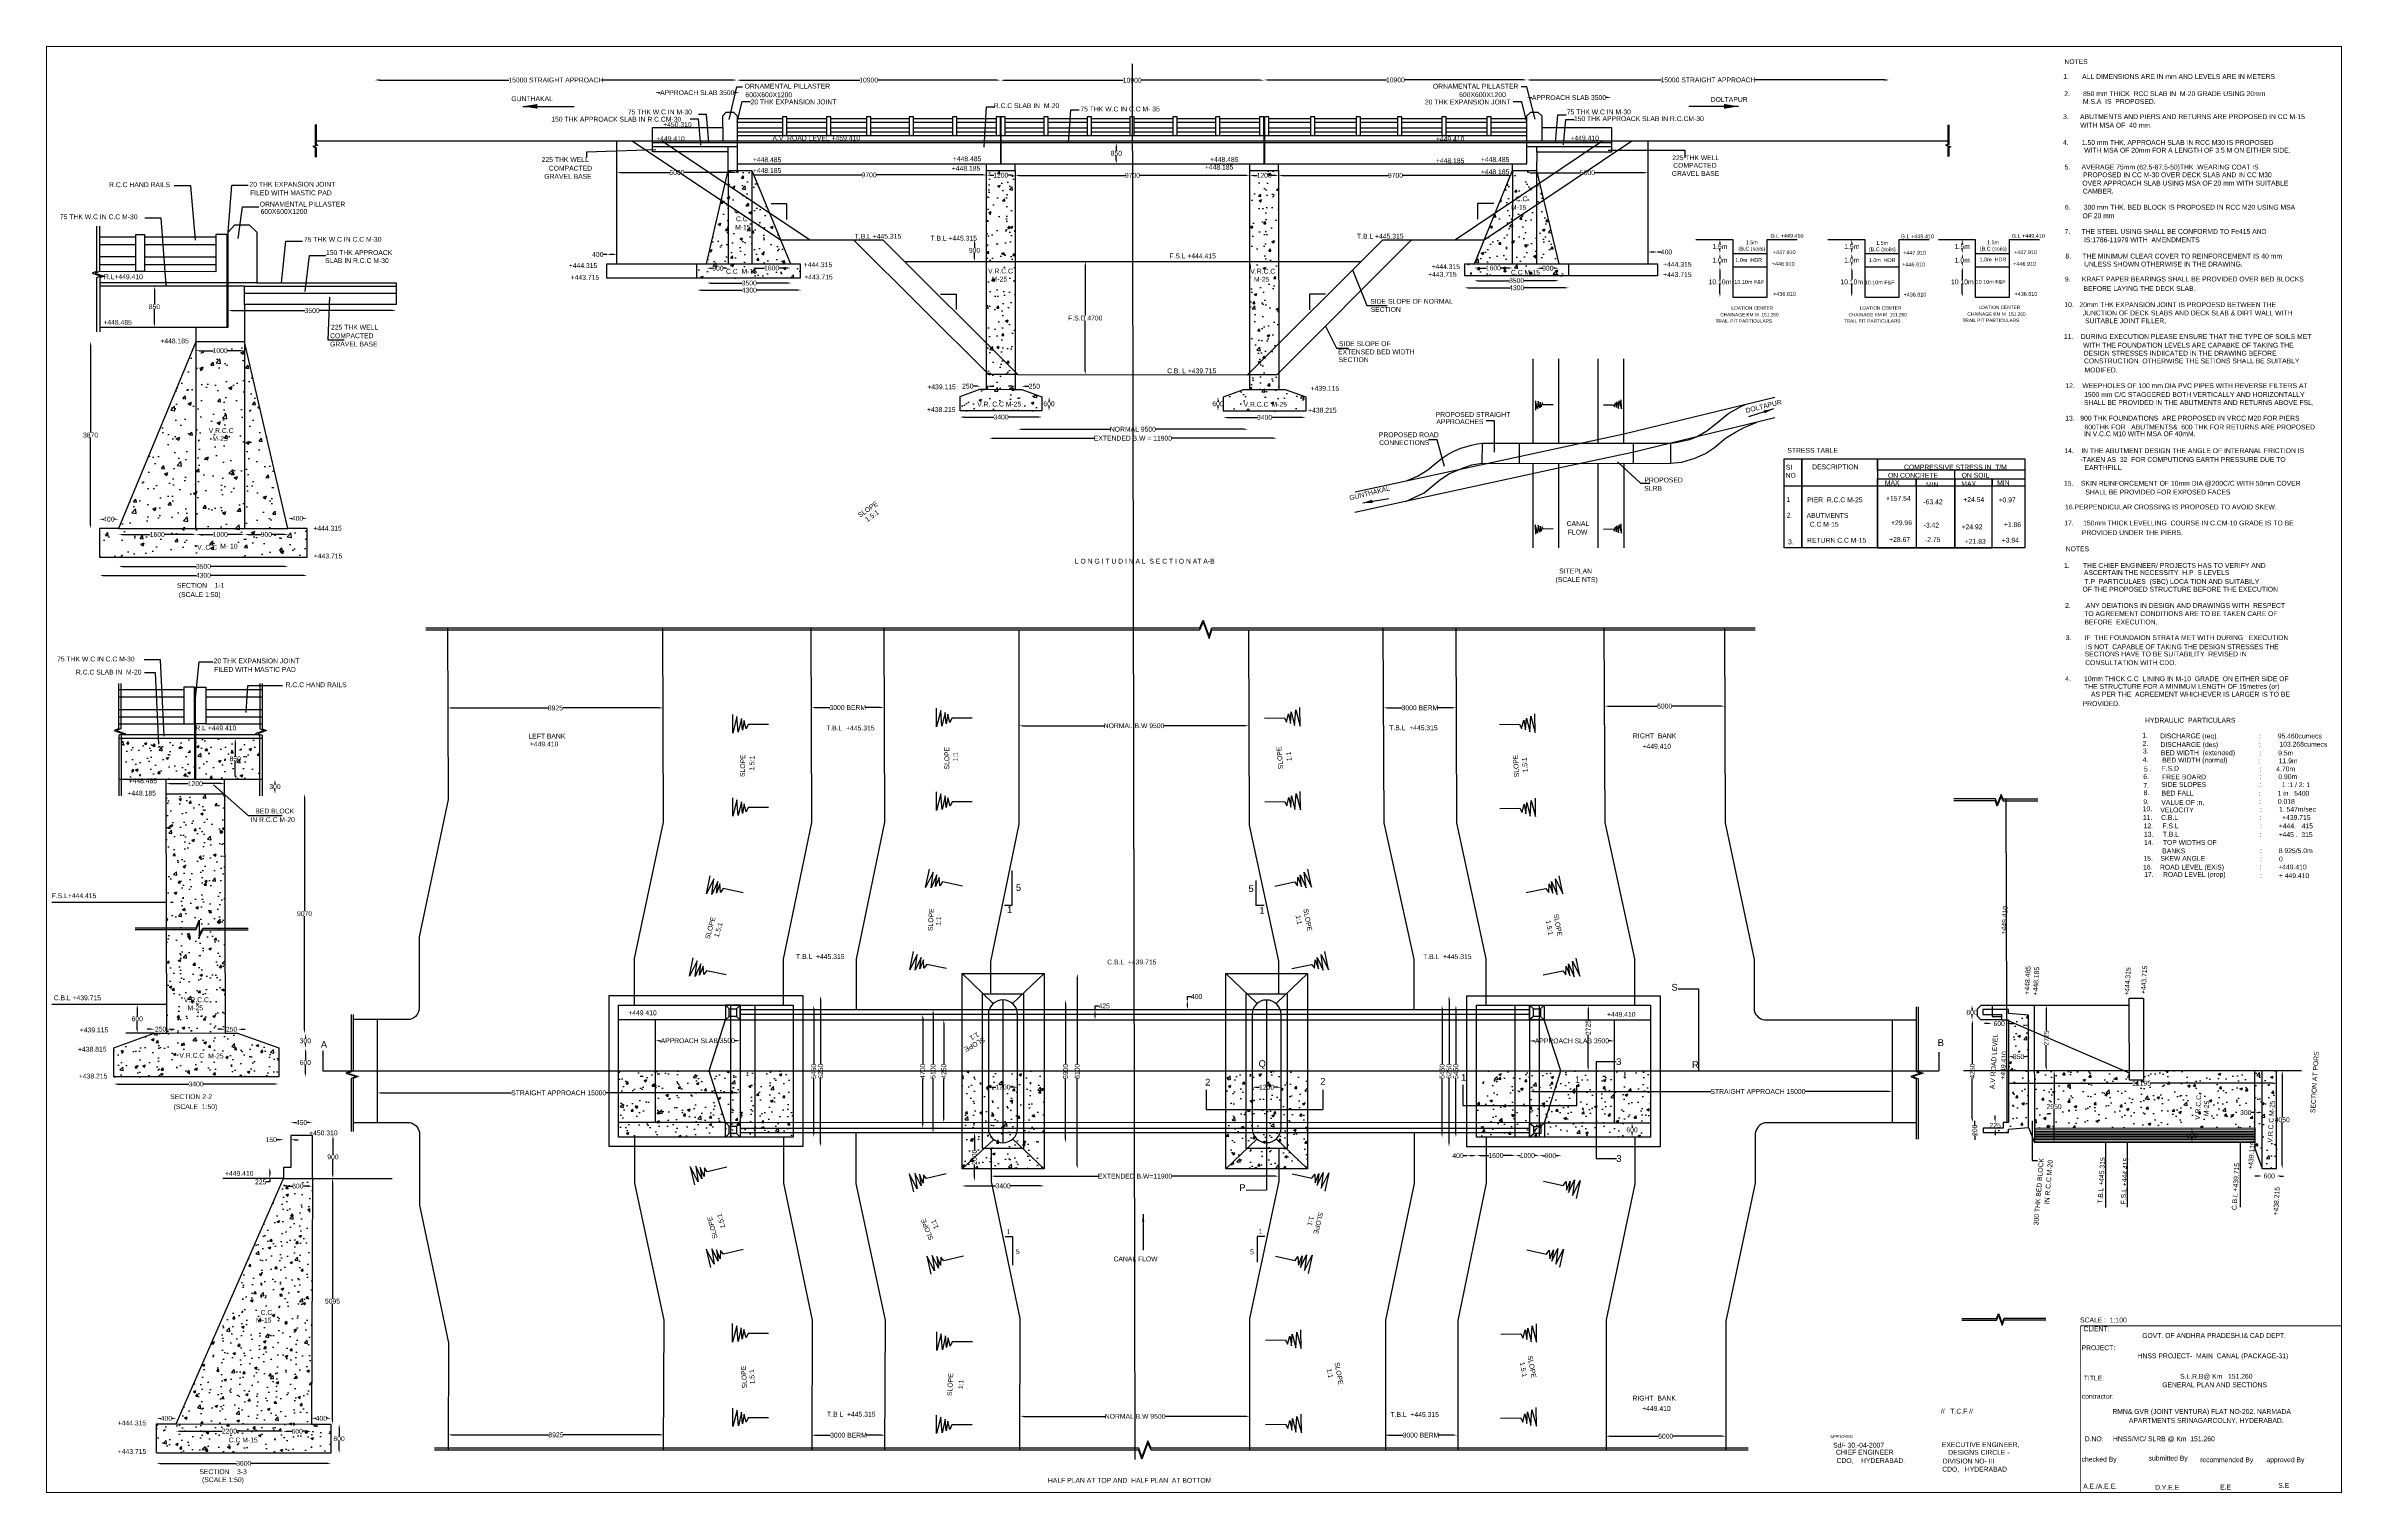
# Model space of a CAD drawing. Header units: inches. Extents: x 282006 to 329319, y -216205 to -186386.
import ezdxf

# ---------------------------------------------------------------- set-up
doc = ezdxf.new("R2010")
doc.units = ezdxf.units.IN
doc.header["$MEASUREMENT"] = 0
doc.styles.get("Standard").update_dxf_attribs({"font": 'arial.ttf'})
doc.dimstyles.new('ST100', dxfattribs={"dimtxt": 100, "dimasz": 75, "dimexe": 0, "dimexo": 300, "dimgap": 0.09, "dimtad": 0, "dimtih": 1, "dimtoh": 1, "dimdec": 0, "dimzin": 0, "dimdsep": 46, "dimtxsty": 'Standard', "dimcen": 0, "dimse1": 1, "dimse2": 1, "dimadec": 0, "dimazin": 0, "dimtfac": 1, "dimtdec": 0, "dimtofl": 0, "dimtmove": 0, "dimatfit": 3, "dimfxl": 2000, "dimtolj": 1, "dimtzin": 0, "dimarcsym": 0})
pattern_1 = [(50, (0, 0), (537.94514, -47.0641), [56.25, -618.75]), (355, (0, 0), (-104.0635, 564.1441), [45, -495]), (100.4514, (44.83, -3.9), (433.88204, 517.07966), [47.80514, -525.8566]), (46.1842, (0, 150), (800.4308, -124.1393), [84.375, -928.125]), (96.6356, (66.7, 139.66), (700.997, 730.5884), [71.7077, -788.7848]), (351.1842, (0, 150), (700.9965, 730.589), [67.5, -742.5]), (21, (75, 112.5), (447.6803, -301.96417), [56.25, -618.75]), (326, (75, 112.5), (182.4865, 543.8625), [45, -495]), (71.4514, (112.3, 87.34), (630.167, 241.8979), [47.80514, -525.8566]), (37.5, (0, 0), (9.11989, 249.67039), [0, -489, 0, -502.5, 0, -496.875]), (7.5, (0, 0), (197.30215, 295.80878), [0, -286.5, 0, -477.75, 0, -189.375]), (327.5, (-167.25, 0), (400.36683, -16.91615), [0, -187.5, 0, -585, 0, -776.25]), (317.5, (-242.25, 0), (437.38963, 75.07874), [0, -243.75, 0, -388.5, 0, -551.25])]

# ---------------------------------------------------------------- blocks, each defined once
blk = doc.blocks.new('*D7')
at = {"color": 0, "lineweight": -2, "transparency": 16777216}
for p, q in [((288880, -187089), (291547, -187089)), ((296144, -187089), (293477, -187089))]:
    blk.add_line(p, q, dxfattribs=at)
at = {"color": 0, "transparency": 16777216}
for points in [[(288880, -187072), (288880, -187105), (288780, -187089)], [(296144, -187072), (296144, -187105), (296244, -187089)]]:
    blk.add_solid(points, dxfattribs=at)
at = {"layer": 'Defpoints', "color": 0, "transparency": 16777216}
for p in [(288780, -187085), (296244, -187085), (296244, -187089)]:
    blk.add_point(p, dxfattribs=at)
at = {"color": 0, "transparency": 16777216, "insert": (292512, -187089), "char_height": 100, "attachment_point": 5}
blk.add_mtext('\\A1;15000 STRAIGHT APPROACH', dxfattribs=at)
blk = doc.blocks.new('*D8')
at = {"color": 0, "lineweight": -2, "transparency": 16777216}
for p, q in [((296319, -187090), (298776, -187090)), ((301599, -187090), (299143, -187090))]:
    blk.add_line(p, q, dxfattribs=at)
at = {"color": 0, "transparency": 16777216}
for points in [[(296319, -187078), (296319, -187103), (296244, -187090)], [(301599, -187078), (301599, -187103), (301674, -187090)]]:
    blk.add_solid(points, dxfattribs=at)
at = {"layer": 'Defpoints', "color": 0, "transparency": 16777216}
for p in [(296244, -187085), (301674, -187085), (301674, -187090)]:
    blk.add_point(p, dxfattribs=at)
at = {"color": 0, "transparency": 16777216, "insert": (298959, -187090), "char_height": 100, "attachment_point": 5}
blk.add_mtext('\\A1;10900', dxfattribs=at)
blk = doc.blocks.new('*D9')
at = {"color": 0, "lineweight": -2, "transparency": 16777216}
for p, q in [((301749, -187093), (304206, -187093)), ((307029, -187093), (304573, -187093))]:
    blk.add_line(p, q, dxfattribs=at)
at = {"color": 0, "transparency": 16777216}
for points in [[(301749, -187080), (301749, -187105), (301674, -187093)], [(307029, -187080), (307029, -187105), (307104, -187093)]]:
    blk.add_solid(points, dxfattribs=at)
at = {"layer": 'Defpoints', "color": 0, "transparency": 16777216}
for p in [(301674, -187085), (307104, -187085), (307104, -187093)]:
    blk.add_point(p, dxfattribs=at)
at = {"color": 0, "transparency": 16777216, "insert": (304389, -187093), "char_height": 100, "attachment_point": 5}
blk.add_mtext('\\A1;10900', dxfattribs=at)
blk = doc.blocks.new('*D10')
at = {"color": 0, "lineweight": -2, "transparency": 16777216}
for p, q in [((307179, -187087), (309630, -187087)), ((312447, -187087), (309996, -187087))]:
    blk.add_line(p, q, dxfattribs=at)
at = {"color": 0, "transparency": 16777216}
for points in [[(307179, -187074), (307179, -187099), (307104, -187087)], [(312447, -187074), (312447, -187099), (312522, -187087)]]:
    blk.add_solid(points, dxfattribs=at)
at = {"layer": 'Defpoints', "color": 0, "transparency": 16777216}
for p in [(307104, -187085), (312522, -187085), (312522, -187087)]:
    blk.add_point(p, dxfattribs=at)
at = {"color": 0, "transparency": 16777216, "insert": (309813, -187087), "char_height": 100, "attachment_point": 5}
blk.add_mtext('\\A1;10900', dxfattribs=at)
blk = doc.blocks.new('*D11')
at = {"color": 0, "lineweight": -2, "transparency": 16777216}
for p, q in [((312622, -187087), (315289, -187087)), ((319886, -187087), (317219, -187087))]:
    blk.add_line(p, q, dxfattribs=at)
at = {"color": 0, "transparency": 16777216}
for points in [[(312622, -187070), (312622, -187104), (312522, -187087)], [(319886, -187070), (319886, -187104), (319986, -187087)]]:
    blk.add_solid(points, dxfattribs=at)
at = {"layer": 'Defpoints', "color": 0, "transparency": 16777216}
for p in [(312522, -187084), (319986, -187084), (319986, -187087)]:
    blk.add_point(p, dxfattribs=at)
at = {"color": 0, "transparency": 16777216, "insert": (316254, -187087), "char_height": 100, "attachment_point": 5}
blk.add_mtext('\\A1;15000 STRAIGHT APPROACH', dxfattribs=at)
blk = doc.blocks.new('*D12')
at = {"color": 0, "lineweight": -2, "transparency": 16777216}
for p, q in [((294631, -187349), (294665, -187349)), ((296223, -187349), (296188, -187349))]:
    blk.add_line(p, q, dxfattribs=at)
at = {"color": 0, "transparency": 16777216}
for points in [[(294631, -187337), (294631, -187362), (294556, -187349)], [(296223, -187337), (296223, -187362), (296298, -187349)]]:
    blk.add_solid(points, dxfattribs=at)
at = {"layer": 'Defpoints', "color": 0, "transparency": 16777216}
for p in [(294556, -187349), (294556, -187349), (296298, -187349)]:
    blk.add_point(p, dxfattribs=at)
at = {"color": 0, "transparency": 16777216, "insert": (295427, -187349), "char_height": 100, "attachment_point": 5}
blk.add_mtext('\\A1;APPROACH SLAB 3500', dxfattribs=at)
blk = doc.blocks.new('*D13')
at = {"color": 0, "lineweight": -2, "transparency": 16777216}
for p, q in [((312593, -187450), (312627, -187450)), ((314185, -187450), (314151, -187450))]:
    blk.add_line(p, q, dxfattribs=at)
at = {"color": 0, "transparency": 16777216}
for points in [[(312593, -187438), (312593, -187463), (312518, -187450)], [(314185, -187438), (314185, -187463), (314260, -187450)]]:
    blk.add_solid(points, dxfattribs=at)
at = {"layer": 'Defpoints', "color": 0, "transparency": 16777216}
for p in [(312518, -187450), (312518, -187450), (314260, -187450)]:
    blk.add_point(p, dxfattribs=at)
at = {"color": 0, "transparency": 16777216, "insert": (313389, -187450), "char_height": 100, "attachment_point": 5}
blk.add_mtext('\\A1;APPROACH SLAB 3500', dxfattribs=at)
blk = doc.blocks.new('*D14')
at = {"color": 0, "lineweight": -2, "transparency": 16777216}
for p, q in [((293842, -188995), (294859, -188995)), ((296175, -188995), (295158, -188995))]:
    blk.add_line(p, q, dxfattribs=at)
at = {"color": 0, "transparency": 16777216}
for points in [[(293842, -188982), (293842, -189007), (293767, -188995)], [(296175, -188982), (296175, -189007), (296250, -188995)]]:
    blk.add_solid(points, dxfattribs=at)
at = {"layer": 'Defpoints', "color": 0, "transparency": 16777216}
for p in [(293767, -188998), (296250, -188995), (296250, -188998)]:
    blk.add_point(p, dxfattribs=at)
at = {"color": 0, "transparency": 16777216, "insert": (295008, -188995), "char_height": 100, "attachment_point": 5}
blk.add_mtext('\\A1;5000', dxfattribs=at)
blk = doc.blocks.new('*D15')
at = {"color": 0, "lineweight": -2, "transparency": 16777216}
for p, q in [((296624, -189045), (298818, -189045)), ((301310, -189045), (299116, -189045))]:
    blk.add_line(p, q, dxfattribs=at)
at = {"color": 0, "transparency": 16777216}
for points in [[(296624, -189032), (296624, -189057), (296549, -189045)], [(301310, -189032), (301310, -189057), (301385, -189045)]]:
    blk.add_solid(points, dxfattribs=at)
at = {"layer": 'Defpoints', "color": 0, "transparency": 16777216}
for p in [(296549, -189054), (301385, -189045), (301385, -189052)]:
    blk.add_point(p, dxfattribs=at)
at = {"color": 0, "transparency": 16777216, "insert": (298967, -189045), "char_height": 100, "attachment_point": 5}
blk.add_mtext('\\A1;9700', dxfattribs=at)
blk = doc.blocks.new('*D16')
at = {"color": 0, "lineweight": -2, "transparency": 16777216}
for p, q in [((301460, -189050), (301536, -189050)), ((301902, -189050), (301825, -189050))]:
    blk.add_line(p, q, dxfattribs=at)
at = {"color": 0, "transparency": 16777216}
for points in [[(301460, -189037), (301460, -189062), (301385, -189050)], [(301902, -189037), (301902, -189062), (301977, -189050)]]:
    blk.add_solid(points, dxfattribs=at)
at = {"layer": 'Defpoints', "color": 0, "transparency": 16777216}
for p in [(301385, -189052), (301977, -189050), (301977, -189052)]:
    blk.add_point(p, dxfattribs=at)
at = {"color": 0, "transparency": 16777216, "insert": (301681, -189050), "char_height": 100, "attachment_point": 5}
blk.add_mtext('\\A1;1200', dxfattribs=at)
blk = doc.blocks.new('*D17')
at = {"color": 0, "lineweight": -2, "transparency": 16777216}
for p, q in [((302052, -189054), (304245, -189054)), ((306736, -189054), (304543, -189054))]:
    blk.add_line(p, q, dxfattribs=at)
at = {"color": 0, "transparency": 16777216}
for points in [[(302052, -189041), (302052, -189066), (301977, -189054)], [(306736, -189041), (306736, -189066), (306811, -189054)]]:
    blk.add_solid(points, dxfattribs=at)
at = {"layer": 'Defpoints', "color": 0, "transparency": 16777216}
for p in [(301977, -189052), (306811, -189047), (306811, -189054)]:
    blk.add_point(p, dxfattribs=at)
at = {"color": 0, "transparency": 16777216, "insert": (304394, -189054), "char_height": 100, "attachment_point": 5}
blk.add_mtext('\\A1;9700', dxfattribs=at)
blk = doc.blocks.new('*D18')
at = {"color": 0, "lineweight": -2, "transparency": 16777216}
for p, q in [((306886, -189053), (306963, -189053)), ((307330, -189053), (307252, -189053))]:
    blk.add_line(p, q, dxfattribs=at)
at = {"color": 0, "transparency": 16777216}
for points in [[(306886, -189041), (306886, -189066), (306811, -189053)], [(307330, -189041), (307330, -189066), (307405, -189053)]]:
    blk.add_solid(points, dxfattribs=at)
at = {"layer": 'Defpoints', "color": 0, "transparency": 16777216}
for p in [(306811, -189054), (307405, -189052), (307405, -189053)]:
    blk.add_point(p, dxfattribs=at)
at = {"color": 0, "transparency": 16777216, "insert": (307108, -189053), "char_height": 100, "attachment_point": 5}
blk.add_mtext('\\A1;1200', dxfattribs=at)
blk = doc.blocks.new('*D19')
at = {"color": 0, "lineweight": -2, "transparency": 16777216}
for p, q in [((307480, -189054), (309665, -189054)), ((312148, -189054), (309963, -189054))]:
    blk.add_line(p, q, dxfattribs=at)
at = {"color": 0, "transparency": 16777216}
for points in [[(307480, -189042), (307480, -189067), (307405, -189054)], [(312148, -189042), (312148, -189067), (312223, -189054)]]:
    blk.add_solid(points, dxfattribs=at)
at = {"layer": 'Defpoints', "color": 0, "transparency": 16777216}
for p in [(307405, -189053), (312223, -189054), (312223, -189062)]:
    blk.add_point(p, dxfattribs=at)
at = {"color": 0, "transparency": 16777216, "insert": (309814, -189054), "char_height": 100, "attachment_point": 5}
blk.add_mtext('\\A1;9700', dxfattribs=at)
blk = doc.blocks.new('*D20')
at = {"color": 0, "lineweight": -2, "transparency": 16777216}
for p, q in [((312598, -188999), (313621, -188999)), ((314942, -188999), (313920, -188999))]:
    blk.add_line(p, q, dxfattribs=at)
at = {"color": 0, "transparency": 16777216}
for points in [[(312598, -188986), (312598, -189011), (312523, -188999)], [(314942, -188986), (314942, -189011), (315017, -188999)]]:
    blk.add_solid(points, dxfattribs=at)
at = {"layer": 'Defpoints', "color": 0, "transparency": 16777216}
for p in [(312523, -188997), (315017, -188997), (315017, -188999)]:
    blk.add_point(p, dxfattribs=at)
at = {"color": 0, "transparency": 16777216, "insert": (313770, -188999), "char_height": 100, "attachment_point": 5}
blk.add_mtext('\\A1;5000', dxfattribs=at)
blk = doc.blocks.new('*D21')
at = {"color": 0, "lineweight": -2, "transparency": 16777216}
for p, q in [((315092, -190632), (315136, -190632)), ((315211, -190632), (315286, -190632))]:
    blk.add_line(p, q, dxfattribs=at)
at = {"color": 0, "transparency": 16777216}
for points in [[(315092, -190620), (315092, -190645), (315017, -190632)], [(315136, -190620), (315136, -190645), (315211, -190632)]]:
    blk.add_solid(points, dxfattribs=at)
at = {"layer": 'Defpoints', "color": 0, "transparency": 16777216}
for p in [(315017, -190634), (315211, -190632), (315211, -190634)]:
    blk.add_point(p, dxfattribs=at)
at = {"color": 0, "transparency": 16777216, "insert": (315399, -190632), "char_height": 100, "attachment_point": 5}
blk.add_mtext('\\A1;400', dxfattribs=at)
blk = doc.blocks.new('*D22')
at = {"color": 0, "lineweight": -2, "transparency": 16777216}
for p, q in [((311315, -191370), (312160, -191370)), ((313308, -191370), (312463, -191370))]:
    blk.add_line(p, q, dxfattribs=at)
at = {"color": 0, "transparency": 16777216}
for points in [[(311315, -191358), (311315, -191383), (311240, -191370)], [(313308, -191358), (313308, -191383), (313383, -191370)]]:
    blk.add_solid(points, dxfattribs=at)
at = {"layer": 'Defpoints', "color": 0, "transparency": 16777216}
for p in [(311240, -191373), (313383, -191370), (313383, -191373)]:
    blk.add_point(p, dxfattribs=at)
at = {"color": 0, "transparency": 16777216, "insert": (312311, -191370), "char_height": 100, "attachment_point": 5}
blk.add_mtext('\\A1;4300', dxfattribs=at)
blk = doc.blocks.new('*D23')
at = {"color": 0, "lineweight": -2, "transparency": 16777216}
for p, q in [((311511, -191224), (312161, -191224)), ((313109, -191224), (312459, -191224))]:
    blk.add_line(p, q, dxfattribs=at)
at = {"color": 0, "transparency": 16777216}
for points in [[(311511, -191212), (311511, -191237), (311436, -191224)], [(313109, -191212), (313109, -191237), (313184, -191224)]]:
    blk.add_solid(points, dxfattribs=at)
at = {"layer": 'Defpoints', "color": 0, "transparency": 16777216}
for p in [(311436, -191223), (313184, -191223), (313184, -191224)]:
    blk.add_point(p, dxfattribs=at)
at = {"color": 0, "transparency": 16777216, "insert": (312310, -191224), "char_height": 100, "attachment_point": 5}
blk.add_mtext('\\A1;3500', dxfattribs=at)
blk = doc.blocks.new('*D24')
at = {"color": 0, "lineweight": -2, "transparency": 16777216}
for p, q in [((311509, -190962), (311687, -190962)), ((312154, -190962), (311976, -190962))]:
    blk.add_line(p, q, dxfattribs=at)
at = {"color": 0, "transparency": 16777216}
for points in [[(311509, -190950), (311509, -190975), (311434, -190962)], [(312154, -190950), (312154, -190975), (312229, -190962)]]:
    blk.add_solid(points, dxfattribs=at)
at = {"layer": 'Defpoints', "color": 0, "transparency": 16777216}
for p in [(311434, -190965), (312229, -190962), (312229, -190965)]:
    blk.add_point(p, dxfattribs=at)
at = {"color": 0, "transparency": 16777216, "insert": (311831, -190962), "char_height": 100, "attachment_point": 5}
blk.add_mtext('\\A1;1600', dxfattribs=at)
blk = doc.blocks.new('*D25')
at = {"color": 0, "lineweight": -2, "transparency": 16777216}
for p, q in [((312797, -190966), (312842, -190966)), ((313107, -190966), (313062, -190966))]:
    blk.add_line(p, q, dxfattribs=at)
at = {"color": 0, "transparency": 16777216}
for points in [[(312797, -190953), (312797, -190978), (312722, -190966)], [(313107, -190953), (313107, -190978), (313182, -190966)]]:
    blk.add_solid(points, dxfattribs=at)
at = {"layer": 'Defpoints', "color": 0, "transparency": 16777216}
for p in [(312722, -190969), (313182, -190966), (313182, -190969)]:
    blk.add_point(p, dxfattribs=at)
at = {"color": 0, "transparency": 16777216, "insert": (312952, -190966), "char_height": 100, "attachment_point": 5}
blk.add_mtext('\\A1;900', dxfattribs=at)
blk = doc.blocks.new('*D26')
at = {"color": 0, "lineweight": -2, "transparency": 16777216}
for p, q in [((306344, -194041), (306968, -194041)), ((307890, -194041), (307266, -194041))]:
    blk.add_line(p, q, dxfattribs=at)
at = {"color": 0, "transparency": 16777216}
for points in [[(306344, -194028), (306344, -194053), (306269, -194041)], [(307890, -194028), (307890, -194053), (307965, -194041)]]:
    blk.add_solid(points, dxfattribs=at)
at = {"layer": 'Defpoints', "color": 0, "transparency": 16777216}
for p in [(306269, -193909), (307965, -193904), (307965, -194041)]:
    blk.add_point(p, dxfattribs=at)
at = {"color": 0, "transparency": 16777216, "insert": (307117, -194041), "char_height": 100, "attachment_point": 5}
blk.add_mtext('\\A1;3400', dxfattribs=at)
blk = doc.blocks.new('*D27')
at = {"color": 0, "lineweight": -2, "transparency": 16777216}
for p, q in [((306157, -193691), (306157, -193711)), ((306157, -193834), (306157, -193814))]:
    blk.add_line(p, q, dxfattribs=at)
at = {"color": 0, "transparency": 16777216}
for points in [[(306144, -193691), (306169, -193691), (306157, -193616)], [(306144, -193834), (306169, -193834), (306157, -193909)]]:
    blk.add_solid(points, dxfattribs=at)
at = {"layer": 'Defpoints', "color": 0, "transparency": 16777216}
for p in [(306157, -193616), (306269, -193616), (306269, -193909)]:
    blk.add_point(p, dxfattribs=at)
at = {"color": 0, "transparency": 16777216, "insert": (306157, -193762), "char_height": 100, "attachment_point": 5}
blk.add_mtext('\\A1;600', dxfattribs=at)
blk = doc.blocks.new('*D28')
at = {"color": 0, "lineweight": -2, "transparency": 16777216}
for p, q in [((301515, -194470), (303607, -194470)), ((307293, -194470), (305201, -194470))]:
    blk.add_line(p, q, dxfattribs=at)
at = {"color": 0, "transparency": 16777216}
for points in [[(301515, -194458), (301515, -194483), (301440, -194470)], [(307293, -194458), (307293, -194483), (307368, -194470)]]:
    blk.add_solid(points, dxfattribs=at)
at = {"layer": 'Defpoints', "color": 0, "transparency": 16777216}
for p in [(301440, -194467), (307368, -194467), (307368, -194470)]:
    blk.add_point(p, dxfattribs=at)
at = {"color": 0, "transparency": 16777216, "insert": (304404, -194470), "char_height": 100, "attachment_point": 5}
blk.add_mtext('\\A1;EXTENDED B.W = 11900', dxfattribs=at)
blk = doc.blocks.new('*D29')
at = {"color": 0, "lineweight": -2, "transparency": 16777216}
for p, q in [((302111, -194284), (303938, -194284)), ((306696, -194284), (304868, -194284))]:
    blk.add_line(p, q, dxfattribs=at)
at = {"color": 0, "transparency": 16777216}
for points in [[(302111, -194272), (302111, -194297), (302036, -194284)], [(306696, -194272), (306696, -194297), (306771, -194284)]]:
    blk.add_solid(points, dxfattribs=at)
at = {"layer": 'Defpoints', "color": 0, "transparency": 16777216}
for p in [(302036, -194284), (306771, -194284), (306771, -194284)]:
    blk.add_point(p, dxfattribs=at)
at = {"color": 0, "transparency": 16777216, "insert": (304403, -194284), "char_height": 100, "attachment_point": 5}
blk.add_mtext('\\A1;NORMAL 9500', dxfattribs=at)
blk = doc.blocks.new('*D30')
at = {"color": 0, "lineweight": -2, "transparency": 16777216}
for p, q in [((300913, -194033), (301538, -194033)), ((302461, -194033), (301836, -194033))]:
    blk.add_line(p, q, dxfattribs=at)
at = {"color": 0, "transparency": 16777216}
for points in [[(300913, -194020), (300913, -194045), (300838, -194033)], [(302461, -194020), (302461, -194045), (302536, -194033)]]:
    blk.add_solid(points, dxfattribs=at)
at = {"layer": 'Defpoints', "color": 0, "transparency": 16777216}
for p in [(300838, -194033), (302536, -194033), (302536, -194033)]:
    blk.add_point(p, dxfattribs=at)
at = {"color": 0, "transparency": 16777216, "insert": (301687, -194033), "char_height": 100, "attachment_point": 5}
blk.add_mtext('\\A1;3400', dxfattribs=at)
blk = doc.blocks.new('*D31')
at = {"color": 0, "lineweight": -2, "transparency": 16777216}
for p, q in [((302676, -193690), (302676, -193711)), ((302676, -193833), (302676, -193813))]:
    blk.add_line(p, q, dxfattribs=at)
at = {"color": 0, "transparency": 16777216}
for points in [[(302664, -193690), (302689, -193690), (302676, -193615)], [(302664, -193833), (302689, -193833), (302676, -193908)]]:
    blk.add_solid(points, dxfattribs=at)
at = {"layer": 'Defpoints', "color": 0, "transparency": 16777216}
for p in [(302646, -193615), (302646, -193908), (302676, -193615)]:
    blk.add_point(p, dxfattribs=at)
at = {"color": 0, "transparency": 16777216, "insert": (302676, -193762), "char_height": 100, "attachment_point": 5}
blk.add_mtext('\\A1;600', dxfattribs=at)
blk = doc.blocks.new('*D32')
at = {"color": 0, "lineweight": -2, "transparency": 16777216}
for p, q in [((301188, -193397), (301113, -193397)), ((301462, -193397), (301537, -193397))]:
    blk.add_line(p, q, dxfattribs=at)
at = {"color": 0, "transparency": 16777216}
for points in [[(301188, -193384), (301188, -193409), (301263, -193397)], [(301462, -193384), (301462, -193409), (301387, -193397)]]:
    blk.add_solid(points, dxfattribs=at)
at = {"layer": 'Defpoints', "color": 0, "transparency": 16777216}
for p in [(301263, -193401), (301387, -193397), (301387, -193401)]:
    blk.add_point(p, dxfattribs=at)
at = {"color": 0, "transparency": 16777216, "insert": (301001, -193397), "char_height": 100, "attachment_point": 5}
blk.add_mtext('\\A1;250', dxfattribs=at)
blk = doc.blocks.new('*D33')
at = {"color": 0, "lineweight": -2, "transparency": 16777216}
for p, q in [((301912, -193398), (301837, -193398)), ((302186, -193398), (302261, -193398))]:
    blk.add_line(p, q, dxfattribs=at)
at = {"color": 0, "transparency": 16777216}
for points in [[(301912, -193385), (301912, -193410), (301987, -193398)], [(302186, -193385), (302186, -193410), (302111, -193398)]]:
    blk.add_solid(points, dxfattribs=at)
at = {"layer": 'Defpoints', "color": 0, "transparency": 16777216}
for p in [(301987, -193403), (302111, -193398), (302111, -193403)]:
    blk.add_point(p, dxfattribs=at)
at = {"color": 0, "transparency": 16777216, "insert": (302373, -193398), "char_height": 100, "attachment_point": 5}
blk.add_mtext('\\A1;250', dxfattribs=at)
blk = doc.blocks.new('*D34')
at = {"color": 0, "lineweight": -2, "transparency": 16777216}
for p, q in [((301139, -190448), (301139, -190549)), ((301139, -190753), (301139, -190652))]:
    blk.add_line(p, q, dxfattribs=at)
at = {"color": 0, "transparency": 16777216}
for points in [[(301127, -190448), (301152, -190448), (301139, -190373)], [(301127, -190753), (301152, -190753), (301139, -190828)]]:
    blk.add_solid(points, dxfattribs=at)
at = {"layer": 'Defpoints', "color": 0, "transparency": 16777216}
for p in [(301139, -190373), (301142, -190373), (301142, -190828)]:
    blk.add_point(p, dxfattribs=at)
at = {"color": 0, "transparency": 16777216, "insert": (301139, -190600), "char_height": 100, "attachment_point": 5}
blk.add_mtext('\\A1;900', dxfattribs=at)
blk = doc.blocks.new('*D35')
at = {"color": 0, "lineweight": -2, "transparency": 16777216}
for p, q in [((295503, -191418), (296348, -191418)), ((297496, -191418), (296651, -191418))]:
    blk.add_line(p, q, dxfattribs=at)
at = {"color": 0, "transparency": 16777216}
for points in [[(295503, -191405), (295503, -191430), (295428, -191418)], [(297496, -191405), (297496, -191430), (297571, -191418)]]:
    blk.add_solid(points, dxfattribs=at)
at = {"layer": 'Defpoints', "color": 0, "transparency": 16777216}
for p in [(295428, -191421), (297571, -191418), (297571, -191421)]:
    blk.add_point(p, dxfattribs=at)
at = {"color": 0, "transparency": 16777216, "insert": (296500, -191418), "char_height": 100, "attachment_point": 5}
blk.add_mtext('\\A1;4300', dxfattribs=at)
blk = doc.blocks.new('*D36')
at = {"color": 0, "lineweight": -2, "transparency": 16777216}
for p, q in [((295699, -191272), (296349, -191272)), ((297297, -191272), (296647, -191272))]:
    blk.add_line(p, q, dxfattribs=at)
at = {"color": 0, "transparency": 16777216}
for points in [[(295699, -191259), (295699, -191284), (295624, -191272)], [(297297, -191259), (297297, -191284), (297372, -191272)]]:
    blk.add_solid(points, dxfattribs=at)
at = {"layer": 'Defpoints', "color": 0, "transparency": 16777216}
for p in [(295624, -191270), (297372, -191270), (297372, -191272)]:
    blk.add_point(p, dxfattribs=at)
at = {"color": 0, "transparency": 16777216, "insert": (296498, -191272), "char_height": 100, "attachment_point": 5}
blk.add_mtext('\\A1;3500', dxfattribs=at)
blk = doc.blocks.new('*D37')
at = {"color": 0, "lineweight": -2, "transparency": 16777216}
for p, q in [((296636, -190962), (296814, -190962)), ((297281, -190962), (297103, -190962))]:
    blk.add_line(p, q, dxfattribs=at)
at = {"color": 0, "transparency": 16777216}
for points in [[(296636, -190950), (296636, -190975), (296561, -190962)], [(297281, -190950), (297281, -190975), (297356, -190962)]]:
    blk.add_solid(points, dxfattribs=at)
at = {"layer": 'Defpoints', "color": 0, "transparency": 16777216}
for p in [(296561, -190965), (297356, -190962), (297356, -190965)]:
    blk.add_point(p, dxfattribs=at)
at = {"color": 0, "transparency": 16777216, "insert": (296959, -190962), "char_height": 100, "attachment_point": 5}
blk.add_mtext('\\A1;1600', dxfattribs=at)
blk = doc.blocks.new('*D38')
at = {"color": 0, "lineweight": -2, "transparency": 16777216}
for p, q in [((295697, -190966), (295741, -190966)), ((296007, -190966), (295962, -190966))]:
    blk.add_line(p, q, dxfattribs=at)
at = {"color": 0, "transparency": 16777216}
for points in [[(295697, -190953), (295697, -190978), (295622, -190966)], [(296007, -190953), (296007, -190978), (296082, -190966)]]:
    blk.add_solid(points, dxfattribs=at)
at = {"layer": 'Defpoints', "color": 0, "transparency": 16777216}
for p in [(295622, -190969), (296082, -190966), (296082, -190969)]:
    blk.add_point(p, dxfattribs=at)
at = {"color": 0, "transparency": 16777216, "insert": (295852, -190966), "char_height": 100, "attachment_point": 5}
blk.add_mtext('\\A1;900', dxfattribs=at)
blk = doc.blocks.new('*D39')
at = {"color": 0, "lineweight": -2, "transparency": 16777216}
for p, q in [((293565, -190683), (293490, -190683)), ((293692, -190683), (293640, -190683))]:
    blk.add_line(p, q, dxfattribs=at)
at = {"color": 0, "transparency": 16777216}
for points in [[(293640, -190670), (293640, -190695), (293565, -190683)], [(293692, -190670), (293692, -190695), (293767, -190683)]]:
    blk.add_solid(points, dxfattribs=at)
at = {"layer": 'Defpoints', "color": 0, "transparency": 16777216}
for p in [(293565, -190685), (293767, -190683), (293767, -190685)]:
    blk.add_point(p, dxfattribs=at)
at = {"color": 0, "transparency": 16777216, "insert": (293377, -190683), "char_height": 100, "attachment_point": 5}
blk.add_mtext('\\A1;400', dxfattribs=at)
blk = doc.blocks.new('*D40')
at = {"color": 0, "lineweight": -2, "transparency": 16777216}
for p, q in [((304062, -188458), (304062, -188547)), ((304062, -188738), (304062, -188649))]:
    blk.add_line(p, q, dxfattribs=at)
at = {"color": 0, "transparency": 16777216}
for points in [[(304049, -188458), (304074, -188458), (304062, -188383)], [(304049, -188738), (304074, -188738), (304062, -188813)]]:
    blk.add_solid(points, dxfattribs=at)
at = {"layer": 'Defpoints', "color": 0, "transparency": 16777216}
for p in [(304062, -188383), (304062, -188383), (304062, -188813)]:
    blk.add_point(p, dxfattribs=at)
at = {"color": 0, "transparency": 16777216, "insert": (304062, -188598), "char_height": 100, "attachment_point": 5}
blk.add_mtext('\\A1;850', dxfattribs=at)
blk = doc.blocks.new('*D41')
at = {"color": 0, "lineweight": -2, "transparency": 16777216}
for p, q in [((316499, -191013), (316499, -191198)), ((316499, -191486), (316499, -191301))]:
    blk.add_line(p, q, dxfattribs=at)
at = {"color": 0, "transparency": 16777216}
for points in [[(316487, -191013), (316512, -191013), (316499, -190938)], [(316487, -191486), (316512, -191486), (316499, -191561)]]:
    blk.add_solid(points, dxfattribs=at)
at = {"layer": 'Defpoints', "color": 0, "transparency": 16777216}
for p in [(316499, -190938), (316767, -190938), (316767, -191561)]:
    blk.add_point(p, dxfattribs=at)
at = {"color": 0, "transparency": 16777216, "insert": (316499, -191249), "char_height": 100, "attachment_point": 5}
blk.add_mtext('\\A1;10.10m', dxfattribs=at)
blk = doc.blocks.new('*D42')
at = {"color": 0, "lineweight": -2, "transparency": 16777216}
for p, q in [((316499, -190739), (316499, -190750)), ((316499, -190863), (316499, -190852))]:
    blk.add_line(p, q, dxfattribs=at)
at = {"color": 0, "transparency": 16777216}
for points in [[(316487, -190739), (316512, -190739), (316499, -190664)], [(316487, -190863), (316512, -190863), (316499, -190938)]]:
    blk.add_solid(points, dxfattribs=at)
at = {"layer": 'Defpoints', "color": 0, "transparency": 16777216}
for p in [(316499, -190664), (316499, -190664), (316499, -190938)]:
    blk.add_point(p, dxfattribs=at)
at = {"color": 0, "transparency": 16777216, "insert": (316499, -190801), "char_height": 100, "attachment_point": 5}
blk.add_mtext('\\A1;1.0m', dxfattribs=at)
blk = doc.blocks.new('*D43')
at = {"color": 0, "lineweight": -2, "transparency": 16777216}
for p, q in [((316499, -190448), (316499, -190468)), ((316499, -190589), (316499, -190570))]:
    blk.add_line(p, q, dxfattribs=at)
at = {"color": 0, "transparency": 16777216}
for points in [[(316487, -190448), (316512, -190448), (316499, -190373)], [(316487, -190589), (316512, -190589), (316499, -190664)]]:
    blk.add_solid(points, dxfattribs=at)
at = {"layer": 'Defpoints', "color": 0, "transparency": 16777216}
for p in [(316499, -190373), (316499, -190373), (316499, -190664)]:
    blk.add_point(p, dxfattribs=at)
at = {"color": 0, "transparency": 16777216, "insert": (316499, -190519), "char_height": 100, "attachment_point": 5}
blk.add_mtext('\\A1;1.5m', dxfattribs=at)
blk = doc.blocks.new('*D45')
at = {"color": 0, "lineweight": -2, "transparency": 16777216}
for p, q in [((319215, -191013), (319215, -191198)), ((319215, -191486), (319215, -191301))]:
    blk.add_line(p, q, dxfattribs=at)
at = {"color": 0, "transparency": 16777216}
for points in [[(319203, -191013), (319228, -191013), (319215, -190938)], [(319203, -191486), (319228, -191486), (319215, -191561)]]:
    blk.add_solid(points, dxfattribs=at)
at = {"layer": 'Defpoints', "color": 0, "transparency": 16777216}
for p in [(319215, -190938), (319484, -190938), (319484, -191561)]:
    blk.add_point(p, dxfattribs=at)
at = {"color": 0, "transparency": 16777216, "insert": (319215, -191249), "char_height": 100, "attachment_point": 5}
blk.add_mtext('\\A1;10.10m', dxfattribs=at)
blk = doc.blocks.new('*D44')
at = {"color": 0, "lineweight": -2, "transparency": 16777216}
for p, q in [((319215, -190739), (319215, -190750)), ((319215, -190863), (319215, -190852))]:
    blk.add_line(p, q, dxfattribs=at)
at = {"color": 0, "transparency": 16777216}
for points in [[(319203, -190739), (319228, -190739), (319215, -190664)], [(319203, -190863), (319228, -190863), (319215, -190938)]]:
    blk.add_solid(points, dxfattribs=at)
at = {"layer": 'Defpoints', "color": 0, "transparency": 16777216}
for p in [(319215, -190664), (319215, -190664), (319215, -190938)]:
    blk.add_point(p, dxfattribs=at)
at = {"color": 0, "transparency": 16777216, "insert": (319215, -190801), "char_height": 100, "attachment_point": 5}
blk.add_mtext('\\A1;1.0m', dxfattribs=at)
blk = doc.blocks.new('*D46')
at = {"color": 0, "lineweight": -2, "transparency": 16777216}
for p, q in [((319215, -190448), (319215, -190468)), ((319215, -190589), (319215, -190570))]:
    blk.add_line(p, q, dxfattribs=at)
at = {"color": 0, "transparency": 16777216}
for points in [[(319203, -190448), (319228, -190448), (319215, -190373)], [(319203, -190589), (319228, -190589), (319215, -190664)]]:
    blk.add_solid(points, dxfattribs=at)
at = {"layer": 'Defpoints', "color": 0, "transparency": 16777216}
for p in [(319215, -190373), (319215, -190373), (319215, -190664)]:
    blk.add_point(p, dxfattribs=at)
at = {"color": 0, "transparency": 16777216, "insert": (319215, -190519), "char_height": 100, "attachment_point": 5}
blk.add_mtext('\\A1;1.5m', dxfattribs=at)
blk = doc.blocks.new('*D48')
at = {"color": 0, "lineweight": -2, "transparency": 16777216}
for p, q in [((321494, -191013), (321494, -191198)), ((321494, -191486), (321494, -191301))]:
    blk.add_line(p, q, dxfattribs=at)
at = {"color": 0, "transparency": 16777216}
for points in [[(321481, -191013), (321506, -191013), (321494, -190938)], [(321481, -191486), (321506, -191486), (321494, -191561)]]:
    blk.add_solid(points, dxfattribs=at)
at = {"layer": 'Defpoints', "color": 0, "transparency": 16777216}
for p in [(321494, -190938), (321762, -190938), (321762, -191561)]:
    blk.add_point(p, dxfattribs=at)
at = {"color": 0, "transparency": 16777216, "insert": (321494, -191249), "char_height": 100, "attachment_point": 5}
blk.add_mtext('\\A1;10.10m', dxfattribs=at)
blk = doc.blocks.new('*D47')
at = {"color": 0, "lineweight": -2, "transparency": 16777216}
for p, q in [((321494, -190739), (321494, -190750)), ((321494, -190863), (321494, -190852))]:
    blk.add_line(p, q, dxfattribs=at)
at = {"color": 0, "transparency": 16777216}
for points in [[(321481, -190739), (321506, -190739), (321494, -190664)], [(321481, -190863), (321506, -190863), (321494, -190938)]]:
    blk.add_solid(points, dxfattribs=at)
at = {"layer": 'Defpoints', "color": 0, "transparency": 16777216}
for p in [(321494, -190664), (321494, -190664), (321494, -190938)]:
    blk.add_point(p, dxfattribs=at)
at = {"color": 0, "transparency": 16777216, "insert": (321494, -190801), "char_height": 100, "attachment_point": 5}
blk.add_mtext('\\A1;1.0m', dxfattribs=at)
blk = doc.blocks.new('*D49')
at = {"color": 0, "lineweight": -2, "transparency": 16777216}
for p, q in [((321494, -190448), (321494, -190468)), ((321494, -190589), (321494, -190570))]:
    blk.add_line(p, q, dxfattribs=at)
at = {"color": 0, "transparency": 16777216}
for points in [[(321481, -190448), (321506, -190448), (321494, -190373)], [(321481, -190589), (321506, -190589), (321494, -190664)]]:
    blk.add_solid(points, dxfattribs=at)
at = {"layer": 'Defpoints', "color": 0, "transparency": 16777216}
for p in [(321494, -190373), (321494, -190373), (321494, -190664)]:
    blk.add_point(p, dxfattribs=at)
at = {"color": 0, "transparency": 16777216, "insert": (321494, -190519), "char_height": 100, "attachment_point": 5}
blk.add_mtext('\\A1;1.5m', dxfattribs=at)
blk = doc.blocks.new('*D50')
at = {"color": 0, "lineweight": -2, "transparency": 16777216}
for p, q in [((283581, -197110), (285103, -197110)), ((286923, -197110), (285401, -197110))]:
    blk.add_line(p, q, dxfattribs=at)
at = {"color": 0, "transparency": 16777216}
for points in [[(283581, -197097), (283581, -197122), (283506, -197110)], [(286923, -197097), (286923, -197122), (286998, -197110)]]:
    blk.add_solid(points, dxfattribs=at)
at = {"layer": 'Defpoints', "color": 0, "transparency": 16777216}
for p in [(283506, -197106), (286998, -197106), (286998, -197110)]:
    blk.add_point(p, dxfattribs=at)
at = {"color": 0, "transparency": 16777216, "insert": (285252, -197110), "char_height": 100, "attachment_point": 5}
blk.add_mtext('\\A1;3500', dxfattribs=at)
blk = doc.blocks.new('*D51')
at = {"color": 0, "lineweight": -2, "transparency": 16777216}
for p, q in [((283187, -197296), (285101, -197296)), ((287317, -197296), (285403, -197296))]:
    blk.add_line(p, q, dxfattribs=at)
at = {"color": 0, "transparency": 16777216}
for points in [[(283187, -197284), (283187, -197309), (283112, -197296)], [(287317, -197284), (287317, -197309), (287392, -197296)]]:
    blk.add_solid(points, dxfattribs=at)
at = {"layer": 'Defpoints', "color": 0, "transparency": 16777216}
for p in [(283112, -197296), (287392, -197296), (287392, -197296)]:
    blk.add_point(p, dxfattribs=at)
at = {"color": 0, "transparency": 16777216, "insert": (285252, -197296), "char_height": 100, "attachment_point": 5}
blk.add_mtext('\\A1;4300', dxfattribs=at)
blk = doc.blocks.new('*D52')
at = {"color": 0, "lineweight": -2, "transparency": 16777216}
for p, q in [((283577, -196453), (284156, -196453)), ((285025, -196453), (284445, -196453))]:
    blk.add_line(p, q, dxfattribs=at)
at = {"color": 0, "transparency": 16777216}
for points in [[(283577, -196441), (283577, -196466), (283502, -196453)], [(285025, -196441), (285025, -196466), (285100, -196453)]]:
    blk.add_solid(points, dxfattribs=at)
at = {"layer": 'Defpoints', "color": 0, "transparency": 16777216}
for p in [(283502, -196452), (285100, -196452), (285100, -196453)]:
    blk.add_point(p, dxfattribs=at)
at = {"color": 0, "transparency": 16777216, "insert": (284301, -196453), "char_height": 100, "attachment_point": 5}
blk.add_mtext('\\A1;1600', dxfattribs=at)
blk = doc.blocks.new('*D53')
at = {"color": 0, "lineweight": -2, "transparency": 16777216}
for p, q in [((285175, -196452), (285454, -196452)), ((286023, -196452), (285743, -196452))]:
    blk.add_line(p, q, dxfattribs=at)
at = {"color": 0, "transparency": 16777216}
for points in [[(285175, -196439), (285175, -196464), (285100, -196452)], [(286023, -196439), (286023, -196464), (286098, -196452)]]:
    blk.add_solid(points, dxfattribs=at)
at = {"layer": 'Defpoints', "color": 0, "transparency": 16777216}
for p in [(285100, -196452), (286098, -196452), (286098, -196452)]:
    blk.add_point(p, dxfattribs=at)
at = {"color": 0, "transparency": 16777216, "insert": (285599, -196452), "char_height": 100, "attachment_point": 5}
blk.add_mtext('\\A1;1000', dxfattribs=at)
blk = doc.blocks.new('*D54')
at = {"color": 0, "lineweight": -2, "transparency": 16777216}
for p, q in [((286173, -196452), (286436, -196452)), ((286921, -196452), (286657, -196452))]:
    blk.add_line(p, q, dxfattribs=at)
at = {"color": 0, "transparency": 16777216}
for points in [[(286173, -196439), (286173, -196464), (286098, -196452)], [(286921, -196439), (286921, -196464), (286996, -196452)]]:
    blk.add_solid(points, dxfattribs=at)
at = {"layer": 'Defpoints', "color": 0, "transparency": 16777216}
for p in [(286098, -196452), (286996, -196452), (286996, -196452)]:
    blk.add_point(p, dxfattribs=at)
at = {"color": 0, "transparency": 16777216, "insert": (286547, -196452), "char_height": 100, "attachment_point": 5}
blk.add_mtext('\\A1;900', dxfattribs=at)
blk = doc.blocks.new('*D55')
at = {"color": 0, "lineweight": -2, "transparency": 16777216}
for p, q in [((283181, -196138), (283190, -196138)), ((283424, -196138), (283415, -196138))]:
    blk.add_line(p, q, dxfattribs=at)
at = {"color": 0, "transparency": 16777216}
for points in [[(283181, -196126), (283181, -196151), (283106, -196138)], [(283424, -196126), (283424, -196151), (283499, -196138)]]:
    blk.add_solid(points, dxfattribs=at)
at = {"layer": 'Defpoints', "color": 0, "transparency": 16777216}
for p in [(283106, -196137), (283499, -196137), (283499, -196138)]:
    blk.add_point(p, dxfattribs=at)
at = {"color": 0, "transparency": 16777216, "insert": (283303, -196138), "char_height": 100, "attachment_point": 5}
blk.add_mtext('\\A1;400', dxfattribs=at)
blk = doc.blocks.new('*D56')
at = {"color": 0, "lineweight": -2, "transparency": 16777216}
for p, q in [((287069, -196121), (287078, -196121)), ((287312, -196121), (287303, -196121))]:
    blk.add_line(p, q, dxfattribs=at)
at = {"color": 0, "transparency": 16777216}
for points in [[(287069, -196108), (287069, -196133), (286994, -196121)], [(287312, -196108), (287312, -196133), (287387, -196121)]]:
    blk.add_solid(points, dxfattribs=at)
at = {"layer": 'Defpoints', "color": 0, "transparency": 16777216}
for p in [(286994, -196125), (287387, -196121), (287387, -196125)]:
    blk.add_point(p, dxfattribs=at)
at = {"color": 0, "transparency": 16777216, "insert": (287190, -196121), "char_height": 100, "attachment_point": 5}
blk.add_mtext('\\A1;400', dxfattribs=at)
blk = doc.blocks.new('*D57')
at = {"color": 0, "lineweight": -2, "transparency": 16777216}
for p, q in [((282926, -192555), (282926, -194354)), ((282926, -196255), (282926, -194456))]:
    blk.add_line(p, q, dxfattribs=at)
at = {"color": 0, "transparency": 16777216}
for points in [[(282914, -192555), (282939, -192555), (282926, -192480)], [(282914, -196255), (282939, -196255), (282926, -196330)]]:
    blk.add_solid(points, dxfattribs=at)
at = {"layer": 'Defpoints', "color": 0, "transparency": 16777216}
for p in [(282926, -192480), (282933, -192480), (282933, -196330)]:
    blk.add_point(p, dxfattribs=at)
at = {"color": 0, "transparency": 16777216, "insert": (282926, -194405), "char_height": 100, "attachment_point": 5}
blk.add_mtext('\\A1;3870', dxfattribs=at)
blk = doc.blocks.new('*D58')
at = {"color": 0, "lineweight": -2, "transparency": 16777216}
for p, q in [((285170, -192666), (285451, -192666)), ((286022, -192666), (285740, -192666))]:
    blk.add_line(p, q, dxfattribs=at)
at = {"color": 0, "transparency": 16777216}
for points in [[(285170, -192654), (285170, -192679), (285095, -192666)], [(286022, -192654), (286022, -192679), (286097, -192666)]]:
    blk.add_solid(points, dxfattribs=at)
at = {"layer": 'Defpoints', "color": 0, "transparency": 16777216}
for p in [(285095, -192667), (286097, -192666), (286097, -192666)]:
    blk.add_point(p, dxfattribs=at)
at = {"color": 0, "transparency": 16777216, "insert": (285596, -192666), "char_height": 100, "attachment_point": 5}
blk.add_mtext('\\A1;1000', dxfattribs=at)
blk = doc.blocks.new('*D59')
at = {"color": 0, "lineweight": -2, "transparency": 16777216}
for p, q in [((284242, -191413), (284242, -191709)), ((284242, -192107), (284242, -191811))]:
    blk.add_line(p, q, dxfattribs=at)
at = {"color": 0, "transparency": 16777216}
for points in [[(284230, -191413), (284255, -191413), (284242, -191338)], [(284230, -192107), (284255, -192107), (284242, -192182)]]:
    blk.add_solid(points, dxfattribs=at)
at = {"layer": 'Defpoints', "color": 0, "transparency": 16777216}
for p in [(284242, -191338), (284242, -191338), (284242, -192182)]:
    blk.add_point(p, dxfattribs=at)
at = {"color": 0, "transparency": 16777216, "insert": (284242, -191760), "char_height": 100, "attachment_point": 5}
blk.add_mtext('\\A1;850', dxfattribs=at)
blk = doc.blocks.new('*D60')
at = {"color": 0, "lineweight": -2, "transparency": 16777216}
for p, q in [((285835, -191841), (287342, -191841)), ((289148, -191841), (287640, -191841))]:
    blk.add_line(p, q, dxfattribs=at)
at = {"color": 0, "transparency": 16777216}
for points in [[(285835, -191828), (285835, -191853), (285760, -191841)], [(289148, -191828), (289148, -191853), (289223, -191841)]]:
    blk.add_solid(points, dxfattribs=at)
at = {"layer": 'Defpoints', "color": 0, "transparency": 16777216}
for p in [(285760, -191835), (289223, -191835), (289223, -191841)]:
    blk.add_point(p, dxfattribs=at)
at = {"color": 0, "transparency": 16777216, "insert": (287491, -191841), "char_height": 100, "attachment_point": 5}
blk.add_mtext('\\A1;3500', dxfattribs=at)
blk = doc.blocks.new('*D61')
at = {"color": 0, "lineweight": -2, "transparency": 16777216}
for p, q in [((283479, -207777), (284951, -207777)), ((286722, -207777), (285250, -207777))]:
    blk.add_line(p, q, dxfattribs=at)
at = {"color": 0, "transparency": 16777216}
for points in [[(283479, -207764), (283479, -207789), (283404, -207777)], [(286722, -207764), (286722, -207789), (286797, -207777)]]:
    blk.add_solid(points, dxfattribs=at)
at = {"layer": 'Defpoints', "color": 0, "transparency": 16777216}
for p in [(283404, -207778), (286797, -207777), (286797, -207778)]:
    blk.add_point(p, dxfattribs=at)
at = {"color": 0, "transparency": 16777216, "insert": (285100, -207777), "char_height": 100, "attachment_point": 5}
blk.add_mtext('\\A1;3400', dxfattribs=at)
blk = doc.blocks.new('*D62')
at = {"color": 0, "lineweight": -2, "transparency": 16777216}
for p, q in [((283888, -206215), (283888, -206383)), ((283888, -206653), (283888, -206485))]:
    blk.add_line(p, q, dxfattribs=at)
at = {"color": 0, "transparency": 16777216}
for points in [[(283875, -206215), (283900, -206215), (283888, -206140)], [(283875, -206653), (283900, -206653), (283888, -206728)]]:
    blk.add_solid(points, dxfattribs=at)
at = {"layer": 'Defpoints', "color": 0, "transparency": 16777216}
for p in [(283875, -206140), (283875, -206728), (283888, -206728)]:
    blk.add_point(p, dxfattribs=at)
at = {"color": 0, "transparency": 16777216, "insert": (283888, -206434), "char_height": 100, "attachment_point": 5}
blk.add_mtext('\\A1;600', dxfattribs=at)
blk = doc.blocks.new('*D63')
at = {"color": 0, "lineweight": -2, "transparency": 16777216}
for p, q in [((284164, -206646), (284089, -206646)), ((284575, -206646), (284650, -206646))]:
    blk.add_line(p, q, dxfattribs=at)
at = {"color": 0, "transparency": 16777216}
for points in [[(284164, -206634), (284164, -206659), (284239, -206646)], [(284575, -206634), (284575, -206659), (284500, -206646)]]:
    blk.add_solid(points, dxfattribs=at)
at = {"layer": 'Defpoints', "color": 0, "transparency": 16777216}
for p in [(284239, -206728), (284500, -206646), (284500, -206728)]:
    blk.add_point(p, dxfattribs=at)
at = {"color": 0, "transparency": 16777216, "insert": (284370, -206646), "char_height": 100, "attachment_point": 5}
blk.add_mtext('\\A1;250', dxfattribs=at)
blk = doc.blocks.new('*D64')
at = {"color": 0, "lineweight": -2, "transparency": 16777216}
for p, q in [((285625, -206649), (285550, -206649)), ((286036, -206649), (286111, -206649))]:
    blk.add_line(p, q, dxfattribs=at)
at = {"color": 0, "transparency": 16777216}
for points in [[(285625, -206637), (285625, -206662), (285700, -206649)], [(286036, -206637), (286036, -206662), (285961, -206649)]]:
    blk.add_solid(points, dxfattribs=at)
at = {"layer": 'Defpoints', "color": 0, "transparency": 16777216}
for p in [(285700, -206731), (285961, -206649), (285961, -206731)]:
    blk.add_point(p, dxfattribs=at)
at = {"color": 0, "transparency": 16777216, "insert": (285830, -206649), "char_height": 100, "attachment_point": 5}
blk.add_mtext('\\A1;250', dxfattribs=at)
blk = doc.blocks.new('*D65')
at = {"color": 0, "lineweight": -2, "transparency": 16777216}
for p, q in [((287352, -207112), (287352, -207283)), ((287352, -207557), (287352, -207386))]:
    blk.add_line(p, q, dxfattribs=at)
at = {"color": 0, "transparency": 16777216}
for points in [[(287340, -207112), (287365, -207112), (287352, -207037)], [(287340, -207557), (287365, -207557), (287352, -207632)]]:
    blk.add_solid(points, dxfattribs=at)
at = {"layer": 'Defpoints', "color": 0, "transparency": 16777216}
for p in [(287352, -207037), (287352, -207037), (287352, -207632)]:
    blk.add_point(p, dxfattribs=at)
at = {"color": 0, "transparency": 16777216, "insert": (287352, -207335), "char_height": 100, "attachment_point": 5}
blk.add_mtext('\\A1;600', dxfattribs=at)
blk = doc.blocks.new('*D66')
at = {"color": 0, "lineweight": -2, "transparency": 16777216}
for p, q in [((287352, -206811), (287352, -206835)), ((287352, -206962), (287352, -206938))]:
    blk.add_line(p, q, dxfattribs=at)
at = {"color": 0, "transparency": 16777216}
for points in [[(287340, -206811), (287365, -206811), (287352, -206736)], [(287340, -206962), (287365, -206962), (287352, -207037)]]:
    blk.add_solid(points, dxfattribs=at)
at = {"layer": 'Defpoints', "color": 0, "transparency": 16777216}
for p in [(287352, -206736), (287352, -206736), (287352, -207037)]:
    blk.add_point(p, dxfattribs=at)
at = {"color": 0, "transparency": 16777216, "insert": (287352, -206887), "char_height": 100, "attachment_point": 5}
blk.add_mtext('\\A1;300', dxfattribs=at)
blk = doc.blocks.new('*D67')
at = {"color": 0, "lineweight": -2, "transparency": 16777216}
for p, q in [((287336, -201872), (287336, -204216)), ((287336, -206661), (287336, -204318))]:
    blk.add_line(p, q, dxfattribs=at)
at = {"color": 0, "transparency": 16777216}
for points in [[(287323, -201872), (287348, -201872), (287336, -201797)], [(287323, -206661), (287348, -206661), (287336, -206736)]]:
    blk.add_solid(points, dxfattribs=at)
at = {"layer": 'Defpoints', "color": 0, "transparency": 16777216}
for p in [(287336, -201797), (287352, -201797), (287352, -206736)]:
    blk.add_point(p, dxfattribs=at)
at = {"color": 0, "transparency": 16777216, "insert": (287336, -204267), "char_height": 100, "attachment_point": 5}
blk.add_mtext('\\A1;9070', dxfattribs=at)
blk = doc.blocks.new('*D68')
at = {"color": 0, "lineweight": -2, "transparency": 16777216}
for p, q in [((286725, -201577), (286725, -201598)), ((286725, -201722), (286725, -201701))]:
    blk.add_line(p, q, dxfattribs=at)
at = {"color": 0, "transparency": 16777216}
for points in [[(286713, -201577), (286738, -201577), (286725, -201502)], [(286713, -201722), (286738, -201722), (286725, -201797)]]:
    blk.add_solid(points, dxfattribs=at)
at = {"layer": 'Defpoints', "color": 0, "transparency": 16777216}
for p in [(286725, -201502), (286729, -201502), (286729, -201797)]:
    blk.add_point(p, dxfattribs=at)
at = {"color": 0, "transparency": 16777216, "insert": (286725, -201649), "char_height": 100, "attachment_point": 5}
blk.add_mtext('\\A1;300', dxfattribs=at)
blk = doc.blocks.new('*D69')
at = {"color": 0, "lineweight": -2, "transparency": 16777216}
for p, q in [((285907, -200731), (285907, -201025)), ((285907, -201422), (285907, -201127))]:
    blk.add_line(p, q, dxfattribs=at)
at = {"color": 0, "transparency": 16777216}
for points in [[(285895, -200731), (285920, -200731), (285907, -200656)], [(285895, -201422), (285920, -201422), (285907, -201497)]]:
    blk.add_solid(points, dxfattribs=at)
at = {"layer": 'Defpoints', "color": 0, "transparency": 16777216}
for p in [(285907, -200656), (285907, -200656), (285907, -201497)]:
    blk.add_point(p, dxfattribs=at)
at = {"color": 0, "transparency": 16777216, "insert": (285907, -201076), "char_height": 100, "attachment_point": 5}
blk.add_mtext('\\A1;850', dxfattribs=at)
blk = doc.blocks.new('*D70')
at = {"color": 0, "lineweight": -2, "transparency": 16777216}
for p, q in [((284560, -201587), (284940, -201587)), ((285610, -201587), (285229, -201587))]:
    blk.add_line(p, q, dxfattribs=at)
at = {"color": 0, "transparency": 16777216}
for points in [[(284560, -201574), (284560, -201599), (284485, -201587)], [(285610, -201574), (285610, -201599), (285685, -201587)]]:
    blk.add_solid(points, dxfattribs=at)
at = {"layer": 'Defpoints', "color": 0, "transparency": 16777216}
for p in [(284485, -201587), (285685, -201587), (285685, -201587)]:
    blk.add_point(p, dxfattribs=at)
at = {"color": 0, "transparency": 16777216, "insert": (285085, -201587), "char_height": 100, "attachment_point": 5}
blk.add_mtext('\\A1;1200', dxfattribs=at)
blk = doc.blocks.new('*D71')
at = {"color": 0, "lineweight": -2, "transparency": 16777216}
for p, q in [((284358, -215593), (285933, -215593)), ((287807, -215593), (286232, -215593))]:
    blk.add_line(p, q, dxfattribs=at)
at = {"color": 0, "transparency": 16777216}
for points in [[(284358, -215581), (284358, -215606), (284283, -215593)], [(287807, -215581), (287807, -215606), (287882, -215593)]]:
    blk.add_solid(points, dxfattribs=at)
at = {"layer": 'Defpoints', "color": 0, "transparency": 16777216}
for p in [(284283, -215596), (287882, -215593), (287882, -215596)]:
    blk.add_point(p, dxfattribs=at)
at = {"color": 0, "transparency": 16777216, "insert": (286082, -215593), "char_height": 100, "attachment_point": 5}
blk.add_mtext('\\A1;3600', dxfattribs=at)
blk = doc.blocks.new('*D72')
at = {"color": 0, "lineweight": -2, "transparency": 16777216}
for p, q in [((284760, -214930), (285637, -214930)), ((286815, -214930), (285938, -214930))]:
    blk.add_line(p, q, dxfattribs=at)
at = {"color": 0, "transparency": 16777216}
for points in [[(284760, -214917), (284760, -214942), (284685, -214930)], [(286815, -214917), (286815, -214942), (286890, -214930)]]:
    blk.add_solid(points, dxfattribs=at)
at = {"layer": 'Defpoints', "color": 0, "transparency": 16777216}
for p in [(284685, -214928), (286890, -214928), (286890, -214930)]:
    blk.add_point(p, dxfattribs=at)
at = {"color": 0, "transparency": 16777216, "insert": (285788, -214930), "char_height": 100, "attachment_point": 5}
blk.add_mtext('\\A1;2200', dxfattribs=at)
blk = doc.blocks.new('*D73')
at = {"color": 0, "lineweight": -2, "transparency": 16777216}
for p, q in [((286965, -214933), (287073, -214933)), ((287402, -214933), (287294, -214933))]:
    blk.add_line(p, q, dxfattribs=at)
at = {"color": 0, "transparency": 16777216}
for points in [[(286965, -214921), (286965, -214946), (286890, -214933)], [(287402, -214921), (287402, -214946), (287477, -214933)]]:
    blk.add_solid(points, dxfattribs=at)
at = {"layer": 'Defpoints', "color": 0, "transparency": 16777216}
for p in [(286890, -214928), (287477, -214928), (287477, -214933)]:
    blk.add_point(p, dxfattribs=at)
at = {"color": 0, "transparency": 16777216, "insert": (287183, -214933), "char_height": 100, "attachment_point": 5}
blk.add_mtext('\\A1;600', dxfattribs=at)
blk = doc.blocks.new('*D74')
at = {"color": 0, "lineweight": -2, "transparency": 16777216}
for p, q in [((284359, -214666), (284377, -214666)), ((284619, -214666), (284601, -214666))]:
    blk.add_line(p, q, dxfattribs=at)
at = {"color": 0, "transparency": 16777216}
for points in [[(284359, -214653), (284359, -214678), (284284, -214666)], [(284619, -214653), (284619, -214678), (284694, -214666)]]:
    blk.add_solid(points, dxfattribs=at)
at = {"layer": 'Defpoints', "color": 0, "transparency": 16777216}
for p in [(284284, -214665), (284694, -214665), (284694, -214666)]:
    blk.add_point(p, dxfattribs=at)
at = {"color": 0, "transparency": 16777216, "insert": (284489, -214666), "char_height": 100, "attachment_point": 5}
blk.add_mtext('\\A1;400', dxfattribs=at)
blk = doc.blocks.new('*D75')
at = {"color": 0, "lineweight": -2, "transparency": 16777216}
for p, q in [((288047, -214860), (288047, -215035)), ((288047, -215311), (288047, -215137))]:
    blk.add_line(p, q, dxfattribs=at)
at = {"color": 0, "transparency": 16777216}
for points in [[(288035, -214860), (288060, -214860), (288047, -214785)], [(288035, -215311), (288060, -215311), (288047, -215386)]]:
    blk.add_solid(points, dxfattribs=at)
at = {"layer": 'Defpoints', "color": 0, "transparency": 16777216}
for p in [(288047, -214785), (288052, -214785), (288052, -215386)]:
    blk.add_point(p, dxfattribs=at)
at = {"color": 0, "transparency": 16777216, "insert": (288047, -215086), "char_height": 100, "attachment_point": 5}
blk.add_mtext('\\A1;600', dxfattribs=at)
blk = doc.blocks.new('*D76')
at = {"color": 0, "lineweight": -2, "transparency": 16777216}
for p, q in [((287556, -214665), (287569, -214665)), ((287808, -214665), (287794, -214665))]:
    blk.add_line(p, q, dxfattribs=at)
at = {"color": 0, "transparency": 16777216}
for points in [[(287556, -214652), (287556, -214677), (287481, -214665)], [(287808, -214652), (287808, -214677), (287883, -214665)]]:
    blk.add_solid(points, dxfattribs=at)
at = {"layer": 'Defpoints', "color": 0, "transparency": 16777216}
for p in [(287481, -214663), (287883, -214663), (287883, -214665)]:
    blk.add_point(p, dxfattribs=at)
at = {"color": 0, "transparency": 16777216, "insert": (287682, -214665), "char_height": 100, "attachment_point": 5}
blk.add_mtext('\\A1;400', dxfattribs=at)
blk = doc.blocks.new('*D77')
at = {"color": 0, "lineweight": -2, "transparency": 16777216}
for p, q in [((287911, -209796), (287911, -212201)), ((287911, -214709), (287911, -212304))]:
    blk.add_line(p, q, dxfattribs=at)
at = {"color": 0, "transparency": 16777216}
for points in [[(287899, -209796), (287924, -209796), (287911, -209721)], [(287899, -214709), (287924, -214709), (287911, -214784)]]:
    blk.add_solid(points, dxfattribs=at)
at = {"layer": 'Defpoints', "color": 0, "transparency": 16777216}
for p in [(287911, -209721), (287940, -209721), (287940, -214784)]:
    blk.add_point(p, dxfattribs=at)
at = {"color": 0, "transparency": 16777216, "insert": (287911, -212252), "char_height": 100, "attachment_point": 5}
blk.add_mtext('\\A1;5095', dxfattribs=at)
blk = doc.blocks.new('*D78')
at = {"color": 0, "lineweight": -2, "transparency": 16777216}
for p, q in [((287920, -208913), (287920, -209228)), ((287920, -209646), (287920, -209331))]:
    blk.add_line(p, q, dxfattribs=at)
at = {"color": 0, "transparency": 16777216}
for points in [[(287908, -208913), (287933, -208913), (287920, -208838)], [(287908, -209646), (287933, -209646), (287920, -209721)]]:
    blk.add_solid(points, dxfattribs=at)
at = {"layer": 'Defpoints', "color": 0, "transparency": 16777216}
for p in [(287920, -208838), (287979, -208838), (287979, -209721)]:
    blk.add_point(p, dxfattribs=at)
at = {"color": 0, "transparency": 16777216, "insert": (287920, -209279), "char_height": 100, "attachment_point": 5}
blk.add_mtext('\\A1;900', dxfattribs=at)
blk = doc.blocks.new('*D79')
at = {"color": 0, "lineweight": -2, "transparency": 16777216}
for p, q in [((287126, -208570), (287162, -208570)), ((287422, -208570), (287386, -208570))]:
    blk.add_line(p, q, dxfattribs=at)
at = {"color": 0, "transparency": 16777216}
for points in [[(287126, -208558), (287126, -208583), (287051, -208570)], [(287422, -208558), (287422, -208583), (287497, -208570)]]:
    blk.add_solid(points, dxfattribs=at)
at = {"layer": 'Defpoints', "color": 0, "transparency": 16777216}
for p in [(287051, -208568), (287051, -208570), (287497, -208568)]:
    blk.add_point(p, dxfattribs=at)
at = {"color": 0, "transparency": 16777216, "insert": (287274, -208570), "char_height": 100, "attachment_point": 5}
blk.add_mtext('\\A1;450', dxfattribs=at)
blk = doc.blocks.new('*D80')
at = {"color": 0, "lineweight": -2, "transparency": 16777216}
for p, q in [((286830, -208924), (286755, -208924)), ((287127, -208924), (287202, -208924))]:
    blk.add_line(p, q, dxfattribs=at)
at = {"color": 0, "transparency": 16777216}
for points in [[(286830, -208911), (286830, -208936), (286905, -208924)], [(287127, -208911), (287127, -208936), (287052, -208924)]]:
    blk.add_solid(points, dxfattribs=at)
at = {"layer": 'Defpoints', "color": 0, "transparency": 16777216}
for p in [(286905, -208918), (286905, -208924), (287052, -208918)]:
    blk.add_point(p, dxfattribs=at)
at = {"color": 0, "transparency": 16777216, "insert": (286649, -208924), "char_height": 100, "attachment_point": 5}
blk.add_mtext('\\A1;150', dxfattribs=at)
blk = doc.blocks.new('*D81')
at = {"color": 0, "lineweight": -2, "transparency": 16777216}
for p, q in [((286617, -209575), (286617, -209644)), ((286617, -209794), (286542, -209794)), ((286617, -209719), (286617, -209794))]:
    blk.add_line(p, q, dxfattribs=at)
at = {"color": 0, "transparency": 16777216}
for points in [[(286605, -209575), (286630, -209575), (286617, -209500)], [(286605, -209644), (286630, -209644), (286617, -209719)]]:
    blk.add_solid(points, dxfattribs=at)
at = {"layer": 'Defpoints', "color": 0, "transparency": 16777216}
for p in [(286624, -209500), (286617, -209719), (286624, -209719)]:
    blk.add_point(p, dxfattribs=at)
at = {"color": 0, "transparency": 16777216, "insert": (286431, -209794), "char_height": 100, "attachment_point": 5}
blk.add_mtext('\\A1;225', dxfattribs=at)
blk = doc.blocks.new('*D82')
at = {"color": 0, "lineweight": -2, "transparency": 16777216}
for p, q in [((286972, -209880), (287085, -209880)), ((287420, -209880), (287307, -209880))]:
    blk.add_line(p, q, dxfattribs=at)
at = {"color": 0, "transparency": 16777216}
for points in [[(286972, -209867), (286972, -209892), (286897, -209880)], [(287420, -209867), (287420, -209892), (287495, -209880)]]:
    blk.add_solid(points, dxfattribs=at)
at = {"layer": 'Defpoints', "color": 0, "transparency": 16777216}
for p in [(286897, -209885), (287495, -209880), (287495, -209886)]:
    blk.add_point(p, dxfattribs=at)
at = {"color": 0, "transparency": 16777216, "insert": (287196, -209880), "char_height": 100, "attachment_point": 5}
blk.add_mtext('\\A1;600', dxfattribs=at)
blk = doc.blocks.new('*D83')
at = {"color": 0, "lineweight": -2, "transparency": 16777216}
for p, q in [((288910, -207959), (291601, -207959)), ((296235, -207959), (293544, -207959))]:
    blk.add_line(p, q, dxfattribs=at)
at = {"color": 0, "transparency": 16777216}
for points in [[(288910, -207947), (288910, -207972), (288835, -207959)], [(296235, -207947), (296235, -207972), (296310, -207959)]]:
    blk.add_solid(points, dxfattribs=at)
at = {"layer": 'Defpoints', "color": 0, "transparency": 16777216}
for p in [(288835, -207958), (296310, -207958), (296310, -207959)]:
    blk.add_point(p, dxfattribs=at)
at = {"color": 0, "transparency": 16777216, "insert": (292572, -207959), "char_height": 100, "attachment_point": 5}
blk.add_mtext('\\A1;STRAIGHT APPROACH 15000', dxfattribs=at)
blk = doc.blocks.new('*D84')
at = {"color": 0, "lineweight": -2, "transparency": 16777216}
for p, q in [((297827, -206233), (297827, -207366)), ((297827, -208798), (297827, -207665))]:
    blk.add_line(p, q, dxfattribs=at)
at = {"color": 0, "transparency": 16777216}
for points in [[(297815, -206233), (297840, -206233), (297827, -206158)], [(297815, -208798), (297840, -208798), (297827, -208873)]]:
    blk.add_solid(points, dxfattribs=at)
at = {"layer": 'Defpoints', "color": 0, "transparency": 16777216}
for p in [(297824, -206158), (297827, -206158), (297824, -208873)]:
    blk.add_point(p, dxfattribs=at)
at = {"color": 0, "transparency": 16777216, "insert": (297827, -207516), "char_height": 100, "attachment_point": 5, "rotation": 90}
blk.add_mtext('\\A1;5450', dxfattribs=at)
blk = doc.blocks.new('*D85')
at = {"color": 0, "lineweight": -2, "transparency": 16777216}
for p, q in [((297969, -206034), (297969, -207364)), ((297969, -208993), (297969, -207663))]:
    blk.add_line(p, q, dxfattribs=at)
at = {"color": 0, "transparency": 16777216}
for points in [[(297957, -206034), (297982, -206034), (297969, -205959)], [(297957, -208993), (297982, -208993), (297969, -209068)]]:
    blk.add_solid(points, dxfattribs=at)
at = {"layer": 'Defpoints', "color": 0, "transparency": 16777216}
for p in [(297970, -205959), (297969, -209068), (297970, -209068)]:
    blk.add_point(p, dxfattribs=at)
at = {"color": 0, "transparency": 16777216, "insert": (297969, -207513), "char_height": 100, "attachment_point": 5, "rotation": 90}
blk.add_mtext('\\A1;6250', dxfattribs=at)
blk = doc.blocks.new('*D86')
at = {"color": 0, "lineweight": -2, "transparency": 16777216}
for p, q in [((300073, -206419), (300073, -207364)), ((300073, -208612), (300073, -207666))]:
    blk.add_line(p, q, dxfattribs=at)
at = {"color": 0, "transparency": 16777216}
for points in [[(300061, -206419), (300086, -206419), (300073, -206344)], [(300061, -208612), (300086, -208612), (300073, -208687)]]:
    blk.add_solid(points, dxfattribs=at)
at = {"layer": 'Defpoints', "color": 0, "transparency": 16777216}
for p in [(300069, -206344), (300069, -208687), (300073, -208687)]:
    blk.add_point(p, dxfattribs=at)
at = {"color": 0, "transparency": 16777216, "insert": (300073, -207515), "char_height": 100, "attachment_point": 5, "rotation": 90}
blk.add_mtext('\\A1;4700', dxfattribs=at)
blk = doc.blocks.new('*D87')
at = {"color": 0, "lineweight": -2, "transparency": 16777216}
for p, q in [((300286, -206318), (300286, -207364)), ((300286, -208709), (300286, -207662))]:
    blk.add_line(p, q, dxfattribs=at)
at = {"color": 0, "transparency": 16777216}
for points in [[(300273, -206318), (300298, -206318), (300286, -206243)], [(300273, -208709), (300298, -208709), (300286, -208784)]]:
    blk.add_solid(points, dxfattribs=at)
at = {"layer": 'Defpoints', "color": 0, "transparency": 16777216}
for p in [(300286, -206243), (300286, -208784), (300286, -208784)]:
    blk.add_point(p, dxfattribs=at)
at = {"color": 0, "transparency": 16777216, "insert": (300286, -207513), "char_height": 100, "attachment_point": 5, "rotation": 90}
blk.add_mtext('\\A1;5100', dxfattribs=at)
blk = doc.blocks.new('*D88')
at = {"color": 0, "lineweight": -2, "transparency": 16777216}
for p, q in [((300507, -206528), (300507, -207362)), ((300507, -208498), (300507, -207664))]:
    blk.add_line(p, q, dxfattribs=at)
at = {"color": 0, "transparency": 16777216}
for points in [[(300494, -206528), (300519, -206528), (300507, -206453)], [(300494, -208498), (300519, -208498), (300507, -208573)]]:
    blk.add_solid(points, dxfattribs=at)
at = {"layer": 'Defpoints', "color": 0, "transparency": 16777216}
for p in [(300502, -206453), (300502, -208573), (300507, -208573)]:
    blk.add_point(p, dxfattribs=at)
at = {"color": 0, "transparency": 16777216, "insert": (300507, -207513), "char_height": 100, "attachment_point": 5, "rotation": 90}
blk.add_mtext('\\A1;4250', dxfattribs=at)
blk = doc.blocks.new('*D89')
at = {"color": 0, "lineweight": -2, "transparency": 16777216}
for p, q in [((303015, -206122), (303015, -207366)), ((303015, -208909), (303015, -207665))]:
    blk.add_line(p, q, dxfattribs=at)
at = {"color": 0, "transparency": 16777216}
for points in [[(303002, -206122), (303027, -206122), (303015, -206047)], [(303002, -208909), (303027, -208909), (303015, -208984)]]:
    blk.add_solid(points, dxfattribs=at)
at = {"layer": 'Defpoints', "color": 0, "transparency": 16777216}
for p in [(303015, -206047), (303015, -208984), (303015, -208984)]:
    blk.add_point(p, dxfattribs=at)
at = {"color": 0, "transparency": 16777216, "insert": (303015, -207516), "char_height": 100, "attachment_point": 5, "rotation": 90}
blk.add_mtext('\\A1;5900', dxfattribs=at)
blk = doc.blocks.new('*D90')
at = {"color": 0, "lineweight": -2, "transparency": 16777216}
for p, q in [((303257, -205576), (303257, -207365)), ((303257, -209453), (303257, -207664))]:
    blk.add_line(p, q, dxfattribs=at)
at = {"color": 0, "transparency": 16777216}
for points in [[(303245, -205576), (303270, -205576), (303257, -205501)], [(303245, -209453), (303270, -209453), (303257, -209528)]]:
    blk.add_solid(points, dxfattribs=at)
at = {"layer": 'Defpoints', "color": 0, "transparency": 16777216}
for p in [(303250, -205501), (303250, -209528), (303257, -209528)]:
    blk.add_point(p, dxfattribs=at)
at = {"color": 0, "transparency": 16777216, "insert": (303257, -207515), "char_height": 100, "attachment_point": 5, "rotation": 90}
blk.add_mtext('\\A1;8100', dxfattribs=at)
blk = doc.blocks.new('*D91')
at = {"color": 0, "lineweight": -2, "transparency": 16777216}
for p, q in [((301500, -207840), (301581, -207840)), ((301951, -207840), (301870, -207840))]:
    blk.add_line(p, q, dxfattribs=at)
at = {"color": 0, "transparency": 16777216}
for points in [[(301500, -207828), (301500, -207853), (301425, -207840)], [(301951, -207828), (301951, -207853), (302026, -207840)]]:
    blk.add_solid(points, dxfattribs=at)
at = {"layer": 'Defpoints', "color": 0, "transparency": 16777216}
for p in [(301425, -207840), (302026, -207840), (302026, -207840)]:
    blk.add_point(p, dxfattribs=at)
at = {"color": 0, "transparency": 16777216, "insert": (301726, -207840), "char_height": 100, "attachment_point": 5}
blk.add_mtext('\\A1;1200', dxfattribs=at)
blk = doc.blocks.new('*D92')
at = {"color": 0, "lineweight": -2, "transparency": 16777216}
for p, q in [((301139, -208859), (301139, -209134)), ((301139, -209703), (301139, -209434))]:
    blk.add_line(p, q, dxfattribs=at)
at = {"color": 0, "transparency": 16777216}
for points in [[(301127, -208859), (301152, -208859), (301139, -208784)], [(301127, -209703), (301152, -209703), (301139, -209778)]]:
    blk.add_solid(points, dxfattribs=at)
at = {"layer": 'Defpoints', "color": 0, "transparency": 16777216}
for p in [(301128, -208784), (301139, -208784), (301128, -209778)]:
    blk.add_point(p, dxfattribs=at)
at = {"color": 0, "transparency": 16777216, "insert": (301139, -209284), "char_height": 100, "attachment_point": 5, "rotation": 90}
blk.add_mtext('\\A1;2000', dxfattribs=at)
blk = doc.blocks.new('*D93')
at = {"color": 0, "lineweight": -2, "transparency": 16777216}
for p, q in [((300959, -209877), (301581, -209877)), ((302501, -209877), (301879, -209877))]:
    blk.add_line(p, q, dxfattribs=at)
at = {"color": 0, "transparency": 16777216}
for points in [[(300959, -209864), (300959, -209889), (300884, -209877)], [(302501, -209864), (302501, -209889), (302576, -209877)]]:
    blk.add_solid(points, dxfattribs=at)
at = {"layer": 'Defpoints', "color": 0, "transparency": 16777216}
for p in [(300884, -209880), (302576, -209877), (302576, -209880)]:
    blk.add_point(p, dxfattribs=at)
at = {"color": 0, "transparency": 16777216, "insert": (301730, -209877), "char_height": 100, "attachment_point": 5}
blk.add_mtext('\\A1;3400', dxfattribs=at)
blk = doc.blocks.new('*D94')
at = {"color": 0, "lineweight": -2, "transparency": 16777216}
for p, q in [((303623, -206243), (303623, -206168)), ((303623, -206168), (303698, -206168)), ((303623, -206379), (303623, -206318))]:
    blk.add_line(p, q, dxfattribs=at)
at = {"color": 0, "transparency": 16777216}
for points in [[(303610, -206318), (303635, -206318), (303623, -206243)], [(303610, -206379), (303635, -206379), (303623, -206454)]]:
    blk.add_solid(points, dxfattribs=at)
at = {"layer": 'Defpoints', "color": 0, "transparency": 16777216}
for p in [(303623, -206243), (303623, -206243), (303623, -206454)]:
    blk.add_point(p, dxfattribs=at)
at = {"color": 0, "transparency": 16777216, "insert": (303811, -206168), "char_height": 100, "attachment_point": 5}
blk.add_mtext('\\A1;425', dxfattribs=at)
blk = doc.blocks.new('*D95')
at = {"color": 0, "lineweight": -2, "transparency": 16777216}
for p, q in [((305530, -206049), (305530, -205974)), ((305530, -205974), (305605, -205974)), ((305530, -206168), (305530, -206124))]:
    blk.add_line(p, q, dxfattribs=at)
at = {"color": 0, "transparency": 16777216}
for points in [[(305517, -206124), (305542, -206124), (305530, -206049)], [(305517, -206168), (305542, -206168), (305530, -206243)]]:
    blk.add_solid(points, dxfattribs=at)
at = {"layer": 'Defpoints', "color": 0, "transparency": 16777216}
for p in [(305524, -206049), (305524, -206243), (305530, -206049)]:
    blk.add_point(p, dxfattribs=at)
at = {"color": 0, "transparency": 16777216, "insert": (305717, -205974), "char_height": 100, "attachment_point": 5}
blk.add_mtext('\\A1;400', dxfattribs=at)
blk = doc.blocks.new('*D96')
at = {"color": 0, "lineweight": -2, "transparency": 16777216}
for p, q in [((306935, -207843), (307013, -207843)), ((307380, -207843), (307302, -207843))]:
    blk.add_line(p, q, dxfattribs=at)
at = {"color": 0, "transparency": 16777216}
for points in [[(306935, -207831), (306935, -207856), (306860, -207843)], [(307380, -207831), (307380, -207856), (307455, -207843)]]:
    blk.add_solid(points, dxfattribs=at)
at = {"layer": 'Defpoints', "color": 0, "transparency": 16777216}
for p in [(306860, -207838), (307455, -207838), (307455, -207843)]:
    blk.add_point(p, dxfattribs=at)
at = {"color": 0, "transparency": 16777216, "insert": (307158, -207843), "char_height": 100, "attachment_point": 5}
blk.add_mtext('\\A1;1200', dxfattribs=at)
blk = doc.blocks.new('*D97')
at = {"color": 0, "lineweight": -2, "transparency": 16777216}
for p, q in [((310775, -206233), (310775, -207366)), ((310775, -208798), (310775, -207665))]:
    blk.add_line(p, q, dxfattribs=at)
at = {"color": 0, "transparency": 16777216}
for points in [[(310762, -206233), (310787, -206233), (310775, -206158)], [(310762, -208798), (310787, -208798), (310775, -208873)]]:
    blk.add_solid(points, dxfattribs=at)
at = {"layer": 'Defpoints', "color": 0, "transparency": 16777216}
for p in [(310771, -206158), (310775, -206158), (310771, -208873)]:
    blk.add_point(p, dxfattribs=at)
at = {"color": 0, "transparency": 16777216, "insert": (310775, -207516), "char_height": 100, "attachment_point": 5, "rotation": 90}
blk.add_mtext('\\A1;5450', dxfattribs=at)
blk = doc.blocks.new('*D98')
at = {"color": 0, "lineweight": -2, "transparency": 16777216}
for p, q in [((310917, -206034), (310917, -207364)), ((310917, -208993), (310917, -207663))]:
    blk.add_line(p, q, dxfattribs=at)
at = {"color": 0, "transparency": 16777216}
for points in [[(310904, -206034), (310929, -206034), (310917, -205959)], [(310904, -208993), (310929, -208993), (310917, -209068)]]:
    blk.add_solid(points, dxfattribs=at)
at = {"layer": 'Defpoints', "color": 0, "transparency": 16777216}
for p in [(310917, -205959), (310917, -209068), (310917, -209068)]:
    blk.add_point(p, dxfattribs=at)
at = {"color": 0, "transparency": 16777216, "insert": (310917, -207513), "char_height": 100, "attachment_point": 5, "rotation": 90}
blk.add_mtext('\\A1;6250', dxfattribs=at)
blk = doc.blocks.new('*D99')
at = {"color": 0, "lineweight": -2, "transparency": 16777216}
for p, q in [((311059, -206233), (311059, -207366)), ((311059, -208798), (311059, -207665))]:
    blk.add_line(p, q, dxfattribs=at)
at = {"color": 0, "transparency": 16777216}
for points in [[(311046, -206233), (311071, -206233), (311059, -206158)], [(311046, -208798), (311071, -208798), (311059, -208873)]]:
    blk.add_solid(points, dxfattribs=at)
at = {"layer": 'Defpoints', "color": 0, "transparency": 16777216}
for p in [(311055, -206158), (311059, -206158), (311055, -208873)]:
    blk.add_point(p, dxfattribs=at)
at = {"color": 0, "transparency": 16777216, "insert": (311059, -207516), "char_height": 100, "attachment_point": 5, "rotation": 90}
blk.add_mtext('\\A1;5450', dxfattribs=at)
blk = doc.blocks.new('*D100')
at = {"color": 0, "lineweight": -2, "transparency": 16777216}
for p, q in [((311289, -209253), (311214, -209253)), ((311410, -209253), (311364, -209253))]:
    blk.add_line(p, q, dxfattribs=at)
at = {"color": 0, "transparency": 16777216}
for points in [[(311364, -209240), (311364, -209265), (311289, -209253)], [(311410, -209240), (311410, -209265), (311485, -209253)]]:
    blk.add_solid(points, dxfattribs=at)
at = {"layer": 'Defpoints', "color": 0, "transparency": 16777216}
for p in [(311289, -209256), (311485, -209253), (311485, -209256)]:
    blk.add_point(p, dxfattribs=at)
at = {"color": 0, "transparency": 16777216, "insert": (311102, -209253), "char_height": 100, "attachment_point": 5}
blk.add_mtext('\\A1;400', dxfattribs=at)
blk = doc.blocks.new('*D101')
at = {"color": 0, "lineweight": -2, "transparency": 16777216}
for p, q in [((311560, -209249), (311739, -209249)), ((312207, -209249), (312028, -209249))]:
    blk.add_line(p, q, dxfattribs=at)
at = {"color": 0, "transparency": 16777216}
for points in [[(311560, -209237), (311560, -209262), (311485, -209249)], [(312207, -209237), (312207, -209262), (312282, -209249)]]:
    blk.add_solid(points, dxfattribs=at)
at = {"layer": 'Defpoints', "color": 0, "transparency": 16777216}
for p in [(311485, -209253), (312282, -209249), (312282, -209253)]:
    blk.add_point(p, dxfattribs=at)
at = {"color": 0, "transparency": 16777216, "insert": (311883, -209249), "char_height": 100, "attachment_point": 5}
blk.add_mtext('\\A1;1600', dxfattribs=at)
blk = doc.blocks.new('*D102')
at = {"color": 0, "lineweight": -2, "transparency": 16777216}
for p, q in [((312357, -209249), (312387, -209249)), ((312706, -209249), (312676, -209249))]:
    blk.add_line(p, q, dxfattribs=at)
at = {"color": 0, "transparency": 16777216}
for points in [[(312357, -209237), (312357, -209262), (312282, -209249)], [(312706, -209237), (312706, -209262), (312781, -209249)]]:
    blk.add_solid(points, dxfattribs=at)
at = {"layer": 'Defpoints', "color": 0, "transparency": 16777216}
for p in [(312282, -209253), (312781, -209249), (312781, -209253)]:
    blk.add_point(p, dxfattribs=at)
at = {"color": 0, "transparency": 16777216, "insert": (312532, -209249), "char_height": 100, "attachment_point": 5}
blk.add_mtext('\\A1;1000', dxfattribs=at)
blk = doc.blocks.new('*D103')
at = {"color": 0, "lineweight": -2, "transparency": 16777216}
for p, q in [((312856, -209253), (312897, -209253)), ((313160, -209253), (313118, -209253))]:
    blk.add_line(p, q, dxfattribs=at)
at = {"color": 0, "transparency": 16777216}
for points in [[(312856, -209240), (312856, -209265), (312781, -209253)], [(313160, -209240), (313160, -209265), (313235, -209253)]]:
    blk.add_solid(points, dxfattribs=at)
at = {"layer": 'Defpoints', "color": 0, "transparency": 16777216}
for p in [(312781, -209253), (313235, -209253), (313235, -209253)]:
    blk.add_point(p, dxfattribs=at)
at = {"color": 0, "transparency": 16777216, "insert": (313008, -209253), "char_height": 100, "attachment_point": 5}
blk.add_mtext('\\A1;900', dxfattribs=at)
blk = doc.blocks.new('*D104')
at = {"color": 0, "lineweight": -2, "transparency": 16777216}
for p, q in [((314689, -208651), (314689, -208672)), ((314689, -208795), (314689, -208775))]:
    blk.add_line(p, q, dxfattribs=at)
at = {"color": 0, "transparency": 16777216}
for points in [[(314677, -208651), (314702, -208651), (314689, -208576)], [(314677, -208795), (314702, -208795), (314689, -208870)]]:
    blk.add_solid(points, dxfattribs=at)
at = {"layer": 'Defpoints', "color": 0, "transparency": 16777216}
for p in [(314692, -208576), (314689, -208870), (314692, -208870)]:
    blk.add_point(p, dxfattribs=at)
at = {"color": 0, "transparency": 16777216, "insert": (314689, -208723), "char_height": 100, "attachment_point": 5}
blk.add_mtext('\\A1;600', dxfattribs=at)
blk = doc.blocks.new('*D105')
at = {"color": 0, "lineweight": -2, "transparency": 16777216}
for p, q in [((290360, -200028), (292355, -200028)), ((294649, -200028), (292654, -200028))]:
    blk.add_line(p, q, dxfattribs=at)
at = {"color": 0, "transparency": 16777216}
for points in [[(290360, -200015), (290360, -200040), (290285, -200028)], [(294649, -200015), (294649, -200040), (294724, -200028)]]:
    blk.add_solid(points, dxfattribs=at)
at = {"layer": 'Defpoints', "color": 0, "transparency": 16777216}
for p in [(290285, -200025), (294724, -200006), (294724, -200028)]:
    blk.add_point(p, dxfattribs=at)
at = {"color": 0, "transparency": 16777216, "insert": (292504, -200028), "char_height": 100, "attachment_point": 5}
blk.add_mtext('\\A1;8925', dxfattribs=at)
blk = doc.blocks.new('*D106')
at = {"color": 0, "lineweight": -2, "transparency": 16777216}
for p, q in [((297853, -200020), (298159, -200020)), ((299203, -200020), (298896, -200020))]:
    blk.add_line(p, q, dxfattribs=at)
at = {"color": 0, "transparency": 16777216}
for points in [[(297853, -200008), (297853, -200033), (297778, -200020)], [(299203, -200008), (299203, -200033), (299278, -200020)]]:
    blk.add_solid(points, dxfattribs=at)
at = {"layer": 'Defpoints', "color": 0, "transparency": 16777216}
for p in [(297778, -200011), (299278, -200004), (299278, -200020)]:
    blk.add_point(p, dxfattribs=at)
at = {"color": 0, "transparency": 16777216, "insert": (298528, -200020), "char_height": 100, "attachment_point": 5}
blk.add_mtext('\\A1;3000 BERM', dxfattribs=at)
blk = doc.blocks.new('*D107')
at = {"color": 0, "lineweight": -2, "transparency": 16777216}
for p, q in [((302136, -200394), (303811, -200394)), ((306718, -200394), (305043, -200394))]:
    blk.add_line(p, q, dxfattribs=at)
at = {"color": 0, "transparency": 16777216}
for points in [[(302136, -200382), (302136, -200407), (302061, -200394)], [(306718, -200382), (306718, -200407), (306793, -200394)]]:
    blk.add_solid(points, dxfattribs=at)
at = {"layer": 'Defpoints', "color": 0, "transparency": 16777216}
for p in [(302061, -200420), (306793, -200394), (306793, -200428)]:
    blk.add_point(p, dxfattribs=at)
at = {"color": 0, "transparency": 16777216, "insert": (304427, -200394), "char_height": 100, "attachment_point": 5}
blk.add_mtext('\\A1;NORMAL B.W 9500', dxfattribs=at)
blk = doc.blocks.new('*D108')
at = {"color": 0, "lineweight": -2, "transparency": 16777216}
for p, q in [((309645, -200025), (309949, -200025)), ((310990, -200025), (310686, -200025))]:
    blk.add_line(p, q, dxfattribs=at)
at = {"color": 0, "transparency": 16777216}
for points in [[(309645, -200012), (309645, -200037), (309570, -200025)], [(310990, -200012), (310990, -200037), (311065, -200025)]]:
    blk.add_solid(points, dxfattribs=at)
at = {"layer": 'Defpoints', "color": 0, "transparency": 16777216}
for p in [(309570, -200029), (311065, -200023), (311065, -200025)]:
    blk.add_point(p, dxfattribs=at)
at = {"color": 0, "transparency": 16777216, "insert": (310317, -200025), "char_height": 100, "attachment_point": 5}
blk.add_mtext('\\A1;3000 BERM ', dxfattribs=at)
blk = doc.blocks.new('*D109')
at = {"color": 0, "lineweight": -2, "transparency": 16777216}
for p, q in [((314199, -199990), (315212, -199990)), ((316523, -199990), (315510, -199990))]:
    blk.add_line(p, q, dxfattribs=at)
at = {"color": 0, "transparency": 16777216}
for points in [[(314199, -199978), (314199, -200003), (314124, -199990)], [(316523, -199978), (316523, -200003), (316598, -199990)]]:
    blk.add_solid(points, dxfattribs=at)
at = {"layer": 'Defpoints', "color": 0, "transparency": 16777216}
for p in [(314124, -200007), (316598, -199990), (316598, -199995)]:
    blk.add_point(p, dxfattribs=at)
at = {"color": 0, "transparency": 16777216, "insert": (315361, -199990), "char_height": 100, "attachment_point": 5}
blk.add_mtext('\\A1;5000', dxfattribs=at)
blk = doc.blocks.new('*D110')
at = {"color": 0, "lineweight": -2, "transparency": 16777216}
for p, q in [((290369, -215006), (292365, -215006)), ((294661, -215006), (292665, -215006))]:
    blk.add_line(p, q, dxfattribs=at)
at = {"color": 0, "transparency": 16777216}
for points in [[(290369, -214993), (290369, -215018), (290294, -215006)], [(294661, -214993), (294661, -215018), (294736, -215006)]]:
    blk.add_solid(points, dxfattribs=at)
at = {"layer": 'Defpoints', "color": 0, "transparency": 16777216}
for p in [(290294, -215003), (294736, -214984), (294736, -215006)]:
    blk.add_point(p, dxfattribs=at)
at = {"color": 0, "transparency": 16777216, "insert": (292515, -215006), "char_height": 100, "attachment_point": 5}
blk.add_mtext('\\A1;8925', dxfattribs=at)
blk = doc.blocks.new('*D111')
at = {"color": 0, "lineweight": -2, "transparency": 16777216}
for p, q in [((297862, -215013), (298175, -215013)), ((299225, -215013), (298912, -215013))]:
    blk.add_line(p, q, dxfattribs=at)
at = {"color": 0, "transparency": 16777216}
for points in [[(297862, -215001), (297862, -215026), (297787, -215013)], [(299225, -215001), (299225, -215026), (299300, -215013)]]:
    blk.add_solid(points, dxfattribs=at)
at = {"layer": 'Defpoints', "color": 0, "transparency": 16777216}
for p in [(297787, -215004), (299300, -214997), (299300, -215013)]:
    blk.add_point(p, dxfattribs=at)
at = {"color": 0, "transparency": 16777216, "insert": (298543, -215013), "char_height": 100, "attachment_point": 5}
blk.add_mtext('\\A1;3000 BERM', dxfattribs=at)
blk = doc.blocks.new('*D112')
at = {"color": 0, "lineweight": -2, "transparency": 16777216}
for p, q in [((302158, -214625), (303832, -214625)), ((306739, -214625), (305065, -214625))]:
    blk.add_line(p, q, dxfattribs=at)
at = {"color": 0, "transparency": 16777216}
for points in [[(302158, -214612), (302158, -214637), (302083, -214625)], [(306739, -214612), (306739, -214637), (306814, -214625)]]:
    blk.add_solid(points, dxfattribs=at)
at = {"layer": 'Defpoints', "color": 0, "transparency": 16777216}
for p in [(302083, -214650), (306814, -214625), (306814, -214658)]:
    blk.add_point(p, dxfattribs=at)
at = {"color": 0, "transparency": 16777216, "insert": (304449, -214625), "char_height": 100, "attachment_point": 5}
blk.add_mtext('\\A1;NORMAL B.W 9500', dxfattribs=at)
blk = doc.blocks.new('*D113')
at = {"color": 0, "lineweight": -2, "transparency": 16777216}
for p, q in [((309667, -215011), (309970, -215011)), ((311011, -215011), (310707, -215011))]:
    blk.add_line(p, q, dxfattribs=at)
at = {"color": 0, "transparency": 16777216}
for points in [[(309667, -214999), (309667, -215024), (309592, -215011)], [(311011, -214999), (311011, -215024), (311086, -215011)]]:
    blk.add_solid(points, dxfattribs=at)
at = {"layer": 'Defpoints', "color": 0, "transparency": 16777216}
for p in [(309592, -215016), (311086, -215009), (311086, -215011)]:
    blk.add_point(p, dxfattribs=at)
at = {"color": 0, "transparency": 16777216, "insert": (310339, -215011), "char_height": 100, "attachment_point": 5}
blk.add_mtext('\\A1;3000 BERM ', dxfattribs=at)
blk = doc.blocks.new('*D114')
at = {"color": 0, "lineweight": -2, "transparency": 16777216}
for p, q in [((314221, -215034), (315234, -215034)), ((316545, -215034), (315532, -215034))]:
    blk.add_line(p, q, dxfattribs=at)
at = {"color": 0, "transparency": 16777216}
for points in [[(314221, -215021), (314221, -215046), (314146, -215034)], [(316545, -215021), (316545, -215046), (316620, -215034)]]:
    blk.add_solid(points, dxfattribs=at)
at = {"layer": 'Defpoints', "color": 0, "transparency": 16777216}
for p in [(314146, -215050), (316620, -215034), (316620, -215039)]:
    blk.add_point(p, dxfattribs=at)
at = {"color": 0, "transparency": 16777216, "insert": (315383, -215034), "char_height": 100, "attachment_point": 5}
blk.add_mtext('\\A1;5000', dxfattribs=at)
blk = doc.blocks.new('*D115')
at = {"color": 0, "lineweight": -2, "transparency": 16777216}
for p, q in [((301555, -209675), (303688, -209675)), ((307337, -209675), (305204, -209675))]:
    blk.add_line(p, q, dxfattribs=at)
at = {"color": 0, "transparency": 16777216}
for points in [[(301555, -209662), (301555, -209687), (301480, -209675)], [(307337, -209662), (307337, -209687), (307412, -209675)]]:
    blk.add_solid(points, dxfattribs=at)
at = {"layer": 'Defpoints', "color": 0, "transparency": 16777216}
for p in [(301480, -209671), (307412, -209671), (307412, -209675)]:
    blk.add_point(p, dxfattribs=at)
at = {"color": 0, "transparency": 16777216, "insert": (304446, -209675), "char_height": 100, "attachment_point": 5}
blk.add_mtext('\\A1;EXTENDED B.W=11900', dxfattribs=at)
blk = doc.blocks.new('*D116')
at = {"color": 0, "lineweight": -2, "transparency": 16777216}
for p, q in [((312650, -207931), (316312, -207931)), ((319973, -207931), (318255, -207931))]:
    blk.add_line(p, q, dxfattribs=at)
at = {"color": 0, "transparency": 16777216}
for points in [[(312650, -207919), (312650, -207944), (312575, -207931)], [(319973, -207919), (319973, -207944), (320048, -207931)]]:
    blk.add_solid(points, dxfattribs=at)
at = {"layer": 'Defpoints', "color": 0, "transparency": 16777216}
for p in [(312575, -207934), (320048, -207931), (320048, -207934)]:
    blk.add_point(p, dxfattribs=at)
at = {"color": 0, "transparency": 16777216, "insert": (317283, -207931), "char_height": 100, "attachment_point": 5}
blk.add_mtext('\\A1;STRAIGHT APPROACH 15000', dxfattribs=at)
blk = doc.blocks.new('*D117')
at = {"color": 0, "lineweight": -2, "transparency": 16777216}
for p, q in [((312650, -206889), (312688, -206889)), ((314248, -206889), (314211, -206889))]:
    blk.add_line(p, q, dxfattribs=at)
at = {"color": 0, "transparency": 16777216}
for points in [[(312650, -206877), (312650, -206902), (312575, -206889)], [(314248, -206877), (314248, -206902), (314323, -206889)]]:
    blk.add_solid(points, dxfattribs=at)
at = {"layer": 'Defpoints', "color": 0, "transparency": 16777216}
for p in [(312575, -206886), (314323, -206886), (314323, -206889)]:
    blk.add_point(p, dxfattribs=at)
at = {"color": 0, "transparency": 16777216, "insert": (313449, -206889), "char_height": 100, "attachment_point": 5}
blk.add_mtext('\\A1;APPROACH SLAB 3500', dxfattribs=at)
blk = doc.blocks.new('*D118')
at = {"color": 0, "lineweight": -2, "transparency": 16777216}
for p, q in [((313785, -206230), (313785, -206463)), ((313785, -207431), (313785, -206764))]:
    blk.add_line(p, q, dxfattribs=at)
at = {"color": 0, "transparency": 16777216}
for points in [[(313773, -206230), (313798, -206230), (313785, -206155)], [(313773, -207431), (313798, -207431), (313785, -207506)]]:
    blk.add_solid(points, dxfattribs=at)
at = {"layer": 'Defpoints', "color": 0, "transparency": 16777216}
for p in [(313785, -206155), (313785, -206155), (313785, -207506)]:
    blk.add_point(p, dxfattribs=at)
at = {"color": 0, "transparency": 16777216, "insert": (313785, -206613), "char_height": 100, "attachment_point": 5, "rotation": 90}
blk.add_mtext('\\A1;2725', dxfattribs=at)
blk = doc.blocks.new('*D119')
at = {"color": 0, "lineweight": -2, "transparency": 16777216}
for p, q in [((328086, -207579), (328086, -208462)), ((328086, -209449), (328086, -208565))]:
    blk.add_line(p, q, dxfattribs=at)
at = {"color": 0, "transparency": 16777216}
for points in [[(328073, -207579), (328098, -207579), (328086, -207504)], [(328073, -209449), (328098, -209449), (328086, -209524)]]:
    blk.add_solid(points, dxfattribs=at)
at = {"layer": 'Defpoints', "color": 0, "transparency": 16777216}
for p in [(328086, -207504), (328090, -207504), (328090, -209524)]:
    blk.add_point(p, dxfattribs=at)
at = {"color": 0, "transparency": 16777216, "insert": (328086, -208514), "char_height": 100, "attachment_point": 5}
blk.add_mtext('\\A1;4050', dxfattribs=at)
blk = doc.blocks.new('*D120')
at = {"color": 0, "lineweight": -2, "transparency": 16777216}
for p, q in [((327596, -209672), (327521, -209672)), ((328040, -209672), (328115, -209672))]:
    blk.add_line(p, q, dxfattribs=at)
at = {"color": 0, "transparency": 16777216}
for points in [[(327596, -209659), (327596, -209684), (327671, -209672)], [(328040, -209659), (328040, -209684), (327965, -209672)]]:
    blk.add_solid(points, dxfattribs=at)
at = {"layer": 'Defpoints', "color": 0, "transparency": 16777216}
for p in [(327671, -209672), (327671, -209674), (327965, -209674)]:
    blk.add_point(p, dxfattribs=at)
at = {"color": 0, "transparency": 16777216, "insert": (327818, -209672), "char_height": 100, "attachment_point": 5}
blk.add_mtext('\\A1;600', dxfattribs=at)
blk = doc.blocks.new('*D121')
at = {"color": 0, "lineweight": -2, "transparency": 16777216}
for p, q in [((327520, -208366), (327445, -208366)), ((327596, -208366), (327595, -208366))]:
    blk.add_line(p, q, dxfattribs=at)
at = {"color": 0, "transparency": 16777216}
for points in [[(327595, -208354), (327595, -208379), (327520, -208366)], [(327596, -208354), (327596, -208379), (327671, -208366)]]:
    blk.add_solid(points, dxfattribs=at)
at = {"layer": 'Defpoints', "color": 0, "transparency": 16777216}
for p in [(327520, -208366), (327671, -208366), (327671, -208366)]:
    blk.add_point(p, dxfattribs=at)
at = {"color": 0, "transparency": 16777216, "insert": (327334, -208366), "char_height": 100, "attachment_point": 5}
blk.add_mtext('\\A1;300', dxfattribs=at)
blk = doc.blocks.new('*D122')
at = {"color": 0, "lineweight": -2, "transparency": 16777216}
for p, q in [((326226, -208755), (326226, -208779)), ((326226, -208905), (326226, -208881))]:
    blk.add_line(p, q, dxfattribs=at)
at = {"color": 0, "transparency": 16777216}
for points in [[(326214, -208755), (326239, -208755), (326226, -208680)], [(326214, -208905), (326239, -208905), (326226, -208980)]]:
    blk.add_solid(points, dxfattribs=at)
at = {"layer": 'Defpoints', "color": 0, "transparency": 16777216}
for p in [(326226, -208680), (326226, -208680), (326227, -208980)]:
    blk.add_point(p, dxfattribs=at)
at = {"color": 0, "transparency": 16777216, "insert": (326226, -208830), "char_height": 100, "attachment_point": 5}
blk.add_mtext('\\A1;600', dxfattribs=at)
blk = doc.blocks.new('*D123')
at = {"color": 0, "lineweight": -2, "transparency": 16777216}
for p, q in [((322481, -207761), (325003, -207761)), ((327893, -207761), (325371, -207761))]:
    blk.add_line(p, q, dxfattribs=at)
at = {"color": 0, "transparency": 16777216}
for points in [[(322481, -207748), (322481, -207773), (322406, -207761)], [(327893, -207748), (327893, -207773), (327968, -207761)]]:
    blk.add_solid(points, dxfattribs=at)
at = {"layer": 'Defpoints', "color": 0, "transparency": 16777216}
for p in [(322406, -207761), (322406, -207772), (327968, -207758)]:
    blk.add_point(p, dxfattribs=at)
at = {"color": 0, "transparency": 16777216, "insert": (325187, -207761), "char_height": 100, "attachment_point": 5}
blk.add_mtext('\\A1;11195', dxfattribs=at)
blk = doc.blocks.new('*D124')
at = {"color": 0, "lineweight": -2, "transparency": 16777216}
for p, q in [((323385, -207579), (323385, -208192)), ((323385, -208908), (323385, -208294))]:
    blk.add_line(p, q, dxfattribs=at)
at = {"color": 0, "transparency": 16777216}
for points in [[(323372, -207579), (323397, -207579), (323385, -207504)], [(323372, -208908), (323397, -208908), (323385, -208983)]]:
    blk.add_solid(points, dxfattribs=at)
at = {"layer": 'Defpoints', "color": 0, "transparency": 16777216}
for p in [(323385, -207504), (323392, -207504), (323392, -208983)]:
    blk.add_point(p, dxfattribs=at)
at = {"color": 0, "transparency": 16777216, "insert": (323385, -208243), "char_height": 100, "attachment_point": 5}
blk.add_mtext('\\A1;2950', dxfattribs=at)
blk = doc.blocks.new('*D125')
at = {"color": 0, "lineweight": -2, "transparency": 16777216}
for p, q in [((323225, -206227), (323225, -206677)), ((323225, -207429), (323225, -206979))]:
    blk.add_line(p, q, dxfattribs=at)
at = {"color": 0, "transparency": 16777216}
for points in [[(323213, -206227), (323238, -206227), (323225, -206152)], [(323213, -207429), (323238, -207429), (323225, -207504)]]:
    blk.add_solid(points, dxfattribs=at)
at = {"layer": 'Defpoints', "color": 0, "transparency": 16777216}
for p in [(323225, -206152), (323226, -206152), (323226, -207504)]:
    blk.add_point(p, dxfattribs=at)
at = {"color": 0, "transparency": 16777216, "insert": (323225, -206828), "char_height": 100, "attachment_point": 5, "rotation": 90}
blk.add_mtext('\\A1;2725', dxfattribs=at)
blk = doc.blocks.new('*D126')
at = {"color": 0, "lineweight": -2, "transparency": 16777216}
for p, q in [((322521, -207213), (322542, -207213)), ((322784, -207213), (322763, -207213))]:
    blk.add_line(p, q, dxfattribs=at)
at = {"color": 0, "transparency": 16777216}
for points in [[(322521, -207200), (322521, -207225), (322446, -207213)], [(322784, -207200), (322784, -207225), (322859, -207213)]]:
    blk.add_solid(points, dxfattribs=at)
at = {"layer": 'Defpoints', "color": 0, "transparency": 16777216}
for p in [(322446, -207217), (322859, -207213), (322859, -207217)]:
    blk.add_point(p, dxfattribs=at)
at = {"color": 0, "transparency": 16777216, "insert": (322653, -207213), "char_height": 100, "attachment_point": 5}
blk.add_mtext('\\A1;850', dxfattribs=at)
blk = doc.blocks.new('*D127')
at = {"color": 0, "lineweight": -2, "transparency": 16777216}
for p, q in [((322171, -208498), (322171, -208423)), ((322171, -208758), (322171, -208833))]:
    blk.add_line(p, q, dxfattribs=at)
at = {"color": 0, "transparency": 16777216}
for points in [[(322159, -208498), (322184, -208498), (322171, -208573)], [(322159, -208758), (322184, -208758), (322171, -208683)]]:
    blk.add_solid(points, dxfattribs=at)
at = {"layer": 'Defpoints', "color": 0, "transparency": 16777216}
for p in [(322171, -208573), (322175, -208573), (322175, -208683)]:
    blk.add_point(p, dxfattribs=at)
at = {"color": 0, "transparency": 16777216, "insert": (322171, -208628), "char_height": 100, "attachment_point": 5}
blk.add_mtext('\\A1;225', dxfattribs=at)
blk = doc.blocks.new('*D128')
at = {"color": 0, "lineweight": -2, "transparency": 16777216}
for p, q in [((321752, -208608), (321752, -208533)), ((321752, -208852), (321752, -208927))]:
    blk.add_line(p, q, dxfattribs=at)
at = {"color": 0, "transparency": 16777216}
for points in [[(321739, -208608), (321764, -208608), (321752, -208683)], [(321739, -208852), (321764, -208852), (321752, -208777)]]:
    blk.add_solid(points, dxfattribs=at)
at = {"layer": 'Defpoints', "color": 0, "transparency": 16777216}
for p in [(321752, -208683), (321756, -208683), (321756, -208777)]:
    blk.add_point(p, dxfattribs=at)
at = {"color": 0, "transparency": 16777216, "insert": (321752, -208730), "char_height": 100, "attachment_point": 5, "rotation": 90}
blk.add_mtext('\\A1;200', dxfattribs=at)
blk = doc.blocks.new('*D129')
at = {"color": 0, "lineweight": -2, "transparency": 16777216}
for p, q in [((321700, -206528), (321700, -207360)), ((321700, -208494), (321700, -207662))]:
    blk.add_line(p, q, dxfattribs=at)
at = {"color": 0, "transparency": 16777216}
for points in [[(321688, -206528), (321713, -206528), (321700, -206453)], [(321688, -208494), (321713, -208494), (321700, -208569)]]:
    blk.add_solid(points, dxfattribs=at)
at = {"layer": 'Defpoints', "color": 0, "transparency": 16777216}
for p in [(321699, -206453), (321700, -206453), (321699, -208569)]:
    blk.add_point(p, dxfattribs=at)
at = {"color": 0, "transparency": 16777216, "insert": (321700, -207511), "char_height": 100, "attachment_point": 5, "rotation": 90}
blk.add_mtext('\\A1;4250', dxfattribs=at)
blk = doc.blocks.new('*D130')
at = {"color": 0, "lineweight": -2, "transparency": 16777216}
for p, q in [((321694, -206222), (321694, -206249)), ((321694, -206378), (321694, -206351))]:
    blk.add_line(p, q, dxfattribs=at)
at = {"color": 0, "transparency": 16777216}
for points in [[(321681, -206222), (321706, -206222), (321694, -206147)], [(321681, -206378), (321706, -206378), (321694, -206453)]]:
    blk.add_solid(points, dxfattribs=at)
at = {"layer": 'Defpoints', "color": 0, "transparency": 16777216}
for p in [(321694, -206147), (321699, -206147), (321699, -206453)]:
    blk.add_point(p, dxfattribs=at)
at = {"color": 0, "transparency": 16777216, "insert": (321694, -206300), "char_height": 100, "attachment_point": 5}
blk.add_mtext('\\A1;600', dxfattribs=at)
blk = doc.blocks.new('*D131')
at = {"color": 0, "lineweight": -2, "transparency": 16777216}
for p, q in [((303422, -190903), (303422, -191943)), ((303422, -193086), (303422, -192046))]:
    blk.add_line(p, q, dxfattribs=at)
at = {"color": 0, "transparency": 16777216}
for points in [[(303410, -190903), (303435, -190903), (303422, -190828)], [(303410, -193086), (303435, -193086), (303422, -193161)]]:
    blk.add_solid(points, dxfattribs=at)
at = {"layer": 'Defpoints', "color": 0, "transparency": 16777216}
for p in [(303422, -190828), (303427, -190828), (303427, -193161)]:
    blk.add_point(p, dxfattribs=at)
at = {"color": 0, "transparency": 16777216, "insert": (303422, -191994), "char_height": 100, "attachment_point": 5}
blk.add_mtext('\\A1;F.S.D 4700', dxfattribs=at)
blk = doc.blocks.new('*D132')
at = {"color": 0, "lineweight": -2, "transparency": 16777216}
for p, q in [((294639, -206884), (294676, -206884)), ((296235, -206884), (296199, -206884))]:
    blk.add_line(p, q, dxfattribs=at)
at = {"color": 0, "transparency": 16777216}
for points in [[(294639, -206871), (294639, -206896), (294564, -206884)], [(296235, -206871), (296235, -206896), (296310, -206884)]]:
    blk.add_solid(points, dxfattribs=at)
at = {"layer": 'Defpoints', "color": 0, "transparency": 16777216}
for p in [(294564, -206877), (296310, -206877), (296310, -206884)]:
    blk.add_point(p, dxfattribs=at)
at = {"color": 0, "transparency": 16777216, "insert": (295437, -206884), "char_height": 100, "attachment_point": 5}
blk.add_mtext('\\A1;APPROACH SLAB 3500', dxfattribs=at)
blk = doc.blocks.new('*D133')
at = {"color": 0, "lineweight": -2, "transparency": 16777216}
for p, q in [((322028, -206531), (321953, -206531)), ((322478, -206531), (322553, -206531))]:
    blk.add_line(p, q, dxfattribs=at)
at = {"color": 0, "transparency": 16777216}
for points in [[(322028, -206518), (322028, -206543), (322103, -206531)], [(322478, -206518), (322478, -206543), (322403, -206531)]]:
    blk.add_solid(points, dxfattribs=at)
at = {"layer": 'Defpoints', "color": 0, "transparency": 16777216}
for p in [(322103, -206521), (322403, -206520), (322403, -206531)]:
    blk.add_point(p, dxfattribs=at)
at = {"color": 0, "transparency": 16777216, "insert": (322253, -206531), "char_height": 100, "attachment_point": 5}
blk.add_mtext('\\A1;600', dxfattribs=at)

msp = doc.modelspace()

# ---------------------------------------------------------------- hatches: boundary and pattern name
h = msp.add_hatch()
h.set_pattern_fill('AR-CONC', color=256, scale=75, style=0)
h.set_pattern_definition(pattern_1)
h.paths.add_polyline_path([(296549.4, -188953.4), (296061.4, -188953.4), (296061.4, -189257.7), (296549.4, -189584.3)])
h.paths.add_polyline_path([(296549.4, -188953.4), (296549.4, -189584.3), (296912.7, -189827.4)])
h.paths.add_polyline_path([(296061.4, -188953.4), (296000.8, -189217.1), (296061.4, -189257.7)])
h.paths.add_polyline_path([(296061.4, -189257.7), (296000.8, -189217.1), (295920.6, -189565.4), (296061.4, -189659.2)])
h.paths.add_polyline_path([(296061.4, -189257.7), (296061.4, -189659.2), (296549.4, -189984.5), (296549.4, -189584.3)])
h.paths.add_polyline_path([(296912.7, -189827.4), (296549.4, -189584.3), (296549.4, -189984.5), (297142.3, -190379.7)])
h.paths.add_polyline_path([(297142.3, -190379.7), (296549.4, -189984.5), (296549.4, -190872.8), (297347.2, -190872.8)])
h.paths.add_polyline_path([(296549.4, -189984.5), (296061.4, -189659.2), (296061.4, -190872.8), (296549.4, -190872.8)])
h.paths.add_polyline_path([(296061.4, -189659.2), (295920.6, -189565.4), (295619.8, -190872.8), (296061.4, -190872.8)])
h.paths.add_polyline_path([(297544.4, -190872.8), (297347.2, -190872.8), (295619.8, -190872.8), (295420.8, -190872.8), (295420.8, -191172.8), (297544.4, -191172.8)])
h.paths.add_polyline_path([(296158.8, -190027.4), (296489.9, -190027.4), (296489.9, -189872.3), (296158.8, -189872.3)], flags=24)
h.paths.add_polyline_path([(296143.3, -190200.5), (296551.5, -190200.5), (296551.5, -190047.3), (296143.3, -190047.3)], flags=9)
h.paths.add_polyline_path([(296789.2, -190886.4), (297128, -190886.4), (297128, -191038.5), (296789.2, -191038.5)], flags=24)
h.paths.add_polyline_path([(295716.3, -190889.7), (295986.9, -190889.7), (295986.9, -191041.8), (295716.3, -191041.8)], flags=24)
h.paths.add_polyline_path([(295955.5, -191109.6), (296682.5, -191109.6), (296682.5, -190954.5), (295955.5, -190954.5)], flags=24)
h = msp.add_hatch()
h.set_pattern_fill('AR-CONC', color=256, scale=75, style=0)
h.set_pattern_definition(pattern_1)
h.paths.add_polyline_path([(301977, -188951), (301384.7, -188951), (301385.6, -190828.1), (301977, -190828)])
h.paths.add_polyline_path([(301977, -190828), (301385.6, -190828.1), (301386.4, -192514.5), (301977, -193105.5)])
h.paths.add_polyline_path([(301386.4, -192514.5), (301386.7, -193108.9), (301437.6, -193159.7), (301977, -193159.7), (301977, -193105.5)])
h.paths.add_polyline_path([(301977, -193159.7), (301437.6, -193159.7), (301386.7, -193108.9), (301386.9, -193461.3), (301252.4, -193461.3), (300840.8, -193611.6), (300840.8, -193907.5), (302529.8, -193907.5), (302529.8, -193613.4), (302118.3, -193462.6), (301977, -193462.6)])
h.paths.add_polyline_path([(301511.5, -188973.5), (301850.4, -188973.5), (301850.4, -189125.6), (301511.5, -189125.6)], flags=24)
h.paths.add_polyline_path([(301430.2, -191267.7), (301838.3, -191267.7), (301838.3, -191114.5), (301430.2, -191114.5)], flags=24)
h.paths.add_polyline_path([(301355, -191101.2), (301996.6, -191101.2), (301996.6, -190946.1), (301355, -190946.1)], flags=9)
h.paths.add_polyline_path([(301090.7, -193843.9), (302128.3, -193843.9), (302128.3, -193688.8), (301090.7, -193688.8)], flags=24)
h = msp.add_hatch()
h.set_pattern_fill('AR-CONC', color=256, scale=75, style=0)
h.set_pattern_definition(pattern_1)
h.paths.add_polyline_path([(307404.4, -188955.9), (306810.9, -188955.9), (306812.6, -190827.3), (307407.9, -190827.2)])
h.paths.add_polyline_path([(307407.9, -190827.2), (306812.6, -190827.3), (306814.6, -193116.1), (307410.9, -192520.7)])
h.paths.add_polyline_path([(307410.9, -192520.7), (306814.6, -193116.1), (306814.6, -193163.4), (307367.5, -193160.8), (307412, -193116.3)])
h.paths.add_polyline_path([(307412, -193116.3), (307367.5, -193160.8), (306814.6, -193163.4), (306814.9, -193464.7), (307412.7, -193463.6)])
h.paths.add_polyline_path([(307538.8, -193463.4), (307412.7, -193463.4), (307412.7, -193463.6), (306814.9, -193464.7), (306683.3, -193464.7), (306268.5, -193616.1), (306268.5, -193908.9), (307965.5, -193908.9), (307964.6, -193618.3)])
h.paths.add_polyline_path([(306833.8, -191271.9), (307242, -191271.9), (307242, -191118.7), (306833.8, -191118.7)], flags=24)
h.paths.add_polyline_path([(306758.7, -191105.4), (307400.3, -191105.4), (307400.3, -190950.3), (306758.7, -190950.3)], flags=9)
h.paths.add_polyline_path([(307195.4, -193848.6), (307603.6, -193848.6), (307603.6, -193695.5), (307195.4, -193695.5)], flags=24)
h.paths.add_polyline_path([(306619.3, -193848.7), (307260.9, -193848.7), (307260.9, -193693.6), (306619.3, -193693.6)], flags=24)
h = msp.add_hatch()
h.set_pattern_fill('AR-CONC', color=256, scale=75, style=0)
h.set_pattern_definition(pattern_1)
h.paths.add_polyline_path([(312223.7, -188953.4), (311865.4, -189831), (312222.5, -189591.1)])
h.paths.add_polyline_path([(312721.8, -188953.4), (312223.7, -188953.4), (312222.5, -189591.1), (312721.2, -189256.1)])
h.paths.add_polyline_path([(312721.8, -188953.4), (312721.2, -189256.1), (312783.8, -189214)])
h.paths.add_polyline_path([(312783.8, -189214), (312721.2, -189256.1), (312720.5, -189656), (312865.9, -189558.6)])
h.paths.add_polyline_path([(312721.2, -189256.1), (312222.5, -189591.1), (312221.8, -189990.3), (312720.5, -189656)])
h.paths.add_polyline_path([(312222.5, -189591.1), (311865.4, -189831), (311641.7, -190379), (312221.8, -189990.3)])
h.paths.add_polyline_path([(312221.8, -189990.3), (311641.7, -190379), (311439.8, -190873.8), (312220.2, -190875.2)])
h.paths.add_polyline_path([(312720.5, -189656), (312221.8, -189990.3), (312220.2, -190875.2), (312718.4, -190876.1)])
h.paths.add_polyline_path([(312865.9, -189558.6), (312720.5, -189656), (312718.4, -190876.1), (313179.9, -190876.9)])
h.paths.add_polyline_path([(313380.8, -190876.9), (313179.9, -190876.9), (311439.8, -190873.8), (311241.9, -190874.9), (311241.9, -191124.8), (313380.8, -191124.8)])
h.paths.add_polyline_path([(312226.1, -189612.9), (312557.2, -189612.9), (312557.2, -189457.8), (312226.1, -189457.8)], flags=24)
h.paths.add_polyline_path([(312129.3, -189789), (312537.4, -189789), (312537.4, -189635.8), (312129.3, -189635.8)], flags=9)
h.paths.add_polyline_path([(311662, -190886.4), (312000.9, -190886.4), (312000.9, -191038.5), (311662, -191038.5)], flags=24)
h.paths.add_polyline_path([(312816.8, -190889.7), (313087.4, -190889.7), (313087.4, -191041.8), (312816.8, -191041.8)], flags=24)
h.paths.add_polyline_path([(312129, -191129.9), (312817.2, -191129.9), (312817.2, -190974.8), (312129, -190974.8)], flags=9)
h = msp.add_hatch()
h.set_pattern_fill('AR-CONC', color=256, scale=100, style=0)
h.set_pattern_definition([(50, (0, 0), (717.2602, -62.7521), [75, -825]), (355, (0, 0), (-138.7513, 752.1921), [60, -660]), (100.4514, (59.8, -5.2), (578.5094, 689.4395), [63.7402, -701.1421]), (46.1842, (0, 200), (1067.241, -165.519), [112.5, -1237.5]), (96.6356, (88.9, 186.2), (934.6627, 974.118), [95.6103, -1051.713]), (351.1842, (0, 200), (934.662, 974.1186), [90, -990]), (21, (100, 150), (596.9071, -402.6189), [75, -825]), (326, (100, 150), (243.3153, 725.15), [60, -660]), (71.4514, (149.74, 116.45), (840.2226, 322.5305), [63.7402, -701.1421]), (37.5, (0, 0), (12.15986, 332.89385), [0, -652, 0, -670, 0, -662.5]), (7.5, (0, 0), (263.06954, 394.4117), [0, -382, 0, -637, 0, -252.5]), (327.5, (-223, 0), (533.82244, -22.55487), [0, -250, 0, -780, 0, -1035]), (317.5, (-323, 0), (583.1862, 100.105), [0, -325, 0, -518, 0, -735])])
h.paths.add_polyline_path([(287387.5, -196330.4), (286993.6, -196330.4), (283503.8, -196326.3), (283112.8, -196326.3), (283112.8, -196921.7), (287387.5, -196921.7)])
h.paths.add_polyline_path([(286096.6, -192484.6), (286099.1, -196329.4), (286993.6, -196330.4)])
h.paths.add_polyline_path([(286096.6, -192484.6), (285095.3, -192484.6), (285090.8, -196328.2), (286099.1, -196329.4)])
h.paths.add_polyline_path([(285095.3, -192484.6), (283503.8, -196326.3), (285090.8, -196328.2)])
h.paths.add_polyline_path([(284131.5, -196377.2), (284470.4, -196377.2), (284470.4, -196529.3), (284131.5, -196529.3)], flags=24)
h.paths.add_polyline_path([(285429.2, -196375.8), (285768.1, -196375.8), (285768.1, -196527.9), (285429.2, -196527.9)], flags=24)
h.paths.add_polyline_path([(286411.5, -196375.8), (286682.1, -196375.8), (286682.1, -196527.9), (286411.5, -196527.9)], flags=24)
h.paths.add_polyline_path([(285533.7, -196772.5), (286019.5, -196772.5), (286019.5, -196619.3), (285533.7, -196619.3)], flags=24)
h.paths.add_polyline_path([(285057, -196795), (285597.7, -196795), (285597.7, -196639.9), (285057, -196639.9)], flags=24)
h.paths.add_polyline_path([(285370.4, -194555.6), (285778.5, -194555.6), (285778.5, -194402.4), (285370.4, -194402.4)], flags=24)
h.paths.add_polyline_path([(285295.2, -194389.2), (285936.8, -194389.2), (285936.8, -194234), (285295.2, -194234)], flags=24)
h = msp.add_hatch()
h.set_pattern_fill('AR-CONC', color=256, scale=75, style=0)
h.set_pattern_definition(pattern_1)
h.paths.add_polyline_path([(286409.3, -200656), (285087.6, -200656), (285087.6, -201496.7), (286409.3, -201496.7)])
h.paths.add_polyline_path([(285070.4, -200656), (283555.4, -200656), (283555.4, -201496.7), (285070.4, -201496.7)])
h.paths.add_polyline_path([(283645.8, -201606.5), (284322.3, -201606.5), (284322.3, -201453.3), (283645.8, -201453.3)], flags=9)
h = msp.add_hatch()
h.set_pattern_fill('AR-CONC', color=256, scale=75, style=0)
h.set_pattern_definition(pattern_1)
h.paths.add_polyline_path([(285684.8, -201797), (284485, -201797), (284499.9, -206728.3), (284239.1, -206728.3), (283404.1, -207031.9), (283404.1, -207629), (286803.8, -207629), (286803.8, -207031.3), (285950.5, -206731.2), (285700, -206731.2)])
h.paths.add_polyline_path([(285286.2, -207275.4), (285694.4, -207275.4), (285694.4, -207122.3), (285286.2, -207122.3)], flags=24)
h.paths.add_polyline_path([(284691, -207264.3), (285332.6, -207264.3), (285332.6, -207109.1), (284691, -207109.1)], flags=24)
h.paths.add_polyline_path([(284861, -206285.2), (285269.2, -206285.2), (285269.2, -206132), (284861, -206132)], flags=24)
h.paths.add_polyline_path([(284785.9, -206118.7), (285427.5, -206118.7), (285427.5, -205963.6), (284785.9, -205963.6)], flags=24)
h = msp.add_hatch()
h.set_pattern_fill('AR-CONC', color=256, scale=75, style=0)
h.set_pattern_definition(pattern_1)
h.paths.add_polyline_path([(322859.4, -207503.5), (322446.4, -207503.5), (322446.4, -208572.3), (322408, -208572.4), (322408, -208572.3), (322333.4, -208572.3), (322333.4, -208683.1), (321920.7, -208683.1), (321920.7, -208778.4), (322446.4, -208778.4), (322446.4, -208707.1), (322859.4, -208672.3)])
h.paths.add_polyline_path([(322859.4, -206648.6), (322446.4, -206470.6), (322446.4, -207503.5), (322859.4, -207503.5)])
h.paths.add_polyline_path([(322859.4, -206359.5), (322446.7, -206321.6), (322446.7, -206243.1), (322402.1, -206243.1), (322402.7, -206451.8), (322446.4, -206451.8), (322446.4, -206470.6), (322859.4, -206648.6)])
h.paths.add_polyline_path([(327670.5, -207503.5), (325224.8, -207503.5), (325224.8, -207696.9), (324935.7, -207696.9), (324935.1, -207543.2), (324843.1, -207503.5), (322978.4, -207503.5), (322979.7, -208684.8), (327520, -208677.9), (327520.3, -208978.1), (327520, -208978.1), (327520, -209102.2), (327672.5, -209520.5)])
h.paths.add_polyline_path([(327967.6, -207503.5), (327670.5, -207503.5), (327672.5, -209520.5), (327967.6, -209520.5)])
h.paths.add_polyline_path([(327909.6, -208437.5), (328261.9, -208437.5), (328261.9, -208589.6), (327909.6, -208589.6)], flags=9)
h.paths.add_polyline_path([(327904.6, -209052.5), (327962.3, -208094.3), (327807.5, -208085), (327749.7, -209043.2)], flags=24)
h = msp.add_hatch()
h.set_pattern_fill('AR-CONC', color=256, scale=75, style=0)
h.set_pattern_definition(pattern_1)
h.paths.add_polyline_path([(294564, -207505.8), (293805.5, -207505.8), (293805.5, -208572.3), (294564, -208572.3)])
h.paths.add_polyline_path([(296010.8, -208572.3), (293805.5, -208572.3), (293805.5, -208870.5), (296010.8, -208870.5)])
h.paths.add_polyline_path([(295675, -207505.8), (294564, -207505.8), (294564, -208572.3), (296010.8, -208572.3)])
h.paths.add_polyline_path([(296110.5, -207505.8), (295675, -207505.8), (296010.8, -208572.3), (296110.5, -208572.3)])
h.paths.add_polyline_path([(296310.2, -208572.3), (296110.5, -208572.3), (296110.5, -208645.7), (296234.3, -208645.7)])
h.paths.add_polyline_path([(296110.5, -208572.3), (296010.8, -208572.3), (296086.7, -208645.7), (296110.5, -208645.7)])
h.paths.add_polyline_path([(296086.7, -208645.7), (296010.8, -208572.3), (296010.8, -208870.5), (296086.7, -208795.7)])
h.paths.add_polyline_path([(296110.5, -208795.7), (296086.7, -208795.7), (296010.8, -208870.5), (296110.5, -208870.5)])
h.paths.add_polyline_path([(296234.3, -208795.7), (296110.5, -208795.7), (296110.5, -208870.5), (296310.2, -208870.5)])
h.paths.add_polyline_path([(296234.3, -208645.7), (296110.5, -208645.7), (296110.5, -208795.7), (296234.3, -208795.7)])
h.paths.add_polyline_path([(296310.2, -208572.3), (296234.3, -208645.7), (296234.3, -208795.7), (296310.2, -208870.5)])
h.paths.add_polyline_path([(296110.5, -208645.7), (296086.7, -208645.7), (296086.7, -208795.7), (296110.5, -208795.7)])
h.paths.add_polyline_path([(296611.8, -208783.7), (296310.2, -208783.7), (296310.2, -208870.5), (296611.8, -208870.5)])
h.paths.add_polyline_path([(296611.8, -208686.5), (296310.2, -208686.5), (296310.2, -208783.7), (296611.8, -208783.7)])
h.paths.add_polyline_path([(296611.8, -208572.4), (296310.2, -208572.3), (296310.2, -208686.5), (296611.8, -208686.5)])
h.paths.add_polyline_path([(297403.8, -208572.6), (296611.8, -208572.4), (296611.8, -208686.5), (297403.8, -208686.5)])
h.paths.add_polyline_path([(297403.8, -208686.5), (296611.8, -208686.5), (296611.8, -208783.7), (297403.8, -208783.7)])
h.paths.add_polyline_path([(297403.8, -208783.7), (296611.8, -208783.7), (296611.8, -208870.5), (297403.8, -208870.5)])
h.paths.add_polyline_path([(297403.8, -207505.8), (296611.8, -207505.8), (296611.8, -208572.4), (297403.8, -208572.6)])
h.paths.add_polyline_path([(296611.8, -207505.8), (296310.2, -207505.8), (296310.2, -208572.3), (296611.8, -208572.4)])
h.paths.add_polyline_path([(296310.2, -207505.8), (296110.5, -207505.8), (296110.5, -208572.3), (296310.2, -208572.3)])
h = msp.add_hatch()
h.set_pattern_fill('AR-CONC', color=256, scale=75, style=0)
h.set_pattern_definition(pattern_1)
h.paths.add_polyline_path([(301305.4, -207505.8), (300882, -207505.8), (300882, -208573.4), (301305.4, -208573.5)])
h.paths.add_polyline_path([(301425, -207505.8), (301305.4, -207505.8), (301305.4, -208573.5), (301425, -208573.6)])
h.paths.add_polyline_path([(301725.6, -207505.8), (301425, -207505.8), (301425, -208573.6), (301725.6, -208573.7)])
h.paths.add_polyline_path([(302026.2, -207505.8), (301725.6, -207505.8), (301725.6, -208573.7), (302026.2, -208573.7)])
h.paths.add_polyline_path([(302149.2, -207505.8), (302026.2, -207505.8), (302026.2, -208573.7), (302149.2, -208573.8)])
h.paths.add_polyline_path([(302574.3, -207505.8), (302149.2, -207505.8), (302149.2, -208573.8), (302574.3, -208573.9)])
h.paths.add_polyline_path([(301305.4, -208573.5), (300882, -208573.4), (300882, -208686.5), (301305.4, -208686.5)])
h.paths.add_polyline_path([(301305.4, -208686.5), (300882, -208686.5), (300882, -208783.7), (301305.4, -208783.7)])
h.paths.add_polyline_path([(301425, -208686.5), (301305.4, -208686.5), (301305.4, -208783.7), (301441.1, -208783.7, -0.0825376)])
h.paths.add_polyline_path([(301425, -208573.6), (301305.4, -208573.5), (301305.4, -208686.5), (301425, -208686.5)])
h.paths.add_polyline_path([(301725.6, -208573.7), (301425, -208573.6), (301425, -208686.5), (301725.6, -208686.5)])
h.paths.add_polyline_path([(301725.6, -208686.5), (301425, -208686.5, 0.0825376), (301441.1, -208783.7), (301725.6, -208783.7)])
h.paths.add_polyline_path([(302026.2, -208686.5), (301725.6, -208686.5), (301725.6, -208783.7), (302010, -208783.7, 0.0825376)])
h.paths.add_polyline_path([(302026.2, -208573.7), (301725.6, -208573.7), (301725.6, -208686.5), (302026.2, -208686.5)])
h.paths.add_polyline_path([(302149.2, -208573.8), (302026.2, -208573.7), (302026.2, -208686.5), (302149.2, -208686.5)])
h.paths.add_polyline_path([(302149.2, -208686.5), (302026.2, -208686.5, -0.0825376), (302010, -208783.7), (302149.2, -208783.7)])
h.paths.add_polyline_path([(302574.3, -208573.9), (302149.2, -208573.8), (302149.2, -208686.5), (302574.3, -208686.5)])
h.paths.add_polyline_path([(302574.3, -208686.5), (302149.2, -208686.5), (302149.2, -208783.7), (302574.3, -208783.7)])
h.paths.add_polyline_path([(302574.3, -208783.7), (302149.2, -208783.7), (302149.2, -209103.8), (302132.5, -209103.8), (302574.3, -209521.8)])
h.paths.add_polyline_path([(302149.2, -208783.7), (302010, -208783.7, -0.1273057), (301927.1, -208909.5), (302132.5, -209103.8), (302149.2, -209103.8)])
h.paths.add_polyline_path([(302010, -208783.7), (301725.6, -208783.7), (301725.6, -208987.1, 0.3207115)])
h.paths.add_polyline_path([(301725.6, -208783.7), (301441.1, -208783.7, 0.3207115), (301725.6, -208987.1)])
h.paths.add_polyline_path([(301441.1, -208783.7), (301305.4, -208783.7), (301305.4, -209103.8), (301334.6, -209103.8), (301534.8, -208918.8, -0.1393867)])
h.paths.add_polyline_path([(301305.4, -208783.7), (300882, -208783.7), (300882, -209521.8), (301334.6, -209103.8), (301305.4, -209103.8)])
h.paths.add_polyline_path([(301927.1, -208909.5, -0.3713621), (301534.8, -208918.8), (301334.6, -209103.8), (302132.5, -209103.8)])
h.paths.add_polyline_path([(301480, -209103.8), (301334.6, -209103.8), (300882, -209521.8), (301480, -209521.8)])
h.paths.add_polyline_path([(302132.5, -209103.8), (301480, -209103.8), (301480, -209521.8), (302574.3, -209521.8)])
h.paths.add_polyline_path([(301556.1, -207764.4), (301895, -207764.4), (301895, -207916.5), (301556.1, -207916.5)], flags=9)
h.paths.add_polyline_path([(301063.3, -209459.1), (301063.3, -209109.1), (301215.4, -209109.1), (301215.4, -209459.1)], flags=24)
h = msp.add_hatch()
h.set_pattern_fill('AR-CONC', color=256, scale=75, style=0)
h.set_pattern_definition(pattern_1)
h.paths.add_polyline_path([(306737.8, -207505.8), (306315.9, -207505.8), (306315.9, -208574.8), (306737.8, -208574.9)])
h.paths.add_polyline_path([(307157.6, -207505.8), (306859.7, -207505.8), (306859.7, -208575), (307157.6, -208575)])
h.paths.add_polyline_path([(306859.7, -207505.8), (306737.8, -207505.8), (306737.8, -208574.9), (306859.7, -208575)])
h.paths.add_polyline_path([(307455.4, -207505.8), (307157.6, -207505.8), (307157.6, -208575), (307455.4, -208575.1)])
h.paths.add_polyline_path([(307583.5, -207505.8), (307455.4, -207505.8), (307455.4, -208575.1), (307583.5, -208575.1)])
h.paths.add_polyline_path([(308003.2, -207505.8), (307583.5, -207505.8), (307583.5, -208575.1), (308003.2, -208575.3)])
h.paths.add_polyline_path([(308003.2, -208575.3), (307583.5, -208575.1), (307583.5, -208686.5), (308003.2, -208686.5)])
h.paths.add_polyline_path([(308003.2, -208686.5), (307583.5, -208686.5), (307583.5, -208783.7), (308003.2, -208783.7)])
h.paths.add_polyline_path([(307583.5, -208686.5), (307455.4, -208686.5, -0.0833267), (307439.1, -208783.7), (307583.5, -208783.7)])
h.paths.add_polyline_path([(307583.5, -208575.1), (307455.4, -208575.1), (307455.4, -208686.5), (307583.5, -208686.5)])
h.paths.add_polyline_path([(307455.4, -208575.1), (307157.6, -208575), (307157.6, -208686.5), (307455.4, -208686.5)])
h.paths.add_polyline_path([(307455.4, -208686.5), (307157.6, -208686.5), (307157.6, -208783.7), (307439.1, -208783.7, 0.0833267)])
h.paths.add_polyline_path([(307157.6, -208686.5), (306859.7, -208686.5, 0.0833267), (306876.1, -208783.7), (307157.6, -208783.7)])
h.paths.add_polyline_path([(307157.6, -208575), (306859.7, -208575), (306859.7, -208686.5), (307157.6, -208686.5)])
h.paths.add_polyline_path([(306859.7, -208575), (306737.8, -208574.9), (306737.8, -208686.5), (306859.7, -208686.5)])
h.paths.add_polyline_path([(306859.7, -208686.5), (306737.8, -208686.5), (306737.8, -208783.7), (306876.1, -208783.7, -0.0833267)])
h.paths.add_polyline_path([(306737.8, -208686.5), (306315.9, -208686.5), (306315.9, -208783.7), (306737.8, -208783.7)])
h.paths.add_polyline_path([(306737.8, -208574.9), (306315.9, -208574.8), (306315.9, -208686.5), (306737.8, -208686.5)])
h.paths.add_polyline_path([(306737.8, -208783.7), (306315.9, -208783.7), (306315.9, -209521.3), (306755.6, -209103.7), (306737.8, -209103.7)])
h.paths.add_polyline_path([(306960.1, -208909.5, -0.1290541), (306876.1, -208783.7), (306737.8, -208783.7), (306737.8, -209103.7), (306755.6, -209103.7)])
h.paths.add_polyline_path([(307157.6, -208783.7), (306876.1, -208783.7, 0.3198473), (307157.6, -208984.4)])
h.paths.add_polyline_path([(307439.1, -208783.7), (307157.6, -208783.7), (307157.6, -208984.4, 0.3198473)])
h.paths.add_polyline_path([(307583.5, -208783.7), (307439.1, -208783.7, -0.1250483), (307358.6, -208906.3), (307565.5, -209103.7), (307583.5, -209103.7)])
h.paths.add_polyline_path([(308003.2, -208783.7), (307583.5, -208783.7), (307583.5, -209103.7), (307565.5, -209103.7), (308003.2, -209521.3)])
h.paths.add_polyline_path([(307565.5, -209103.7), (307412.3, -209103.7), (307412.3, -209521.3), (308003.2, -209521.3)])
h.paths.add_polyline_path([(307412.3, -209103.7), (307157.6, -209103.7), (307157.6, -209521.3), (307412.3, -209521.3)])
h.paths.add_polyline_path([(307157.6, -209103.7), (306755.6, -209103.7), (306315.9, -209521.3), (307157.6, -209521.3)])
h.paths.add_polyline_path([(307157.6, -208984.4, -0.1832299), (306960.1, -208909.5), (306755.6, -209103.7), (307157.6, -209103.7)])
h.paths.add_polyline_path([(307358.6, -208906.3, -0.1873074), (307157.6, -208984.4), (307157.6, -209103.7), (307565.5, -209103.7)])
h.paths.add_polyline_path([(306988.2, -207767), (307327, -207767), (307327, -207919.1), (306988.2, -207919.1)], flags=9)
h = msp.add_hatch()
h.set_pattern_fill('AR-CONC', color=256, scale=75, style=0)
h.set_pattern_definition(pattern_1)
h.paths.add_polyline_path([(312276.6, -207505.8), (311480, -207505.8), (311480, -208576.1), (312276.6, -208576.3)])
h.paths.add_polyline_path([(312276.6, -208576.3), (311480, -208576.1), (311480, -208686.5), (312276.6, -208686.5)])
h.paths.add_polyline_path([(312276.6, -208686.5), (311480, -208686.5), (311480, -208783.7), (312276.6, -208783.7)])
h.paths.add_polyline_path([(312276.6, -208783.7), (311480, -208783.7), (311480, -208870.5), (312276.6, -208870.5)])
h.paths.add_polyline_path([(312575.4, -207505.8), (312276.6, -207505.8), (312276.6, -208576.3), (312575.4, -208576.4)])
h.paths.add_polyline_path([(312575.4, -208576.4), (312276.6, -208576.3), (312276.6, -208686.5), (312575.4, -208686.5)])
h.paths.add_polyline_path([(312575.4, -208686.5), (312276.6, -208686.5), (312276.6, -208783.7), (312575.4, -208783.7)])
h.paths.add_polyline_path([(312575.4, -208783.7), (312276.6, -208783.7), (312276.6, -208870.5), (312575.4, -208870.5)])
h.paths.add_polyline_path([(312773.4, -208795.4), (312661.8, -208795.4), (312575.4, -208870.5), (312773.4, -208870.5)])
h.paths.add_polyline_path([(312661.8, -208648.8), (312575.4, -208576.4), (312575.4, -208870.5), (312661.8, -208795.4)])
h.paths.add_polyline_path([(312773.4, -208576.4), (312575.4, -208576.4), (312661.8, -208648.8), (312773.4, -208648.8)])
h.paths.add_polyline_path([(312773.4, -208648.8), (312661.8, -208648.8), (312661.8, -208795.4), (312773.4, -208795.4)])
h.paths.add_polyline_path([(312808.5, -208648.8), (312773.4, -208648.8), (312773.4, -208795.4), (312808.5, -208795.4)], flags=16)
h.paths.add_polyline_path([(312885.3, -208576.4), (312773.4, -208576.4), (312773.4, -208648.8), (312808.5, -208648.8)])
h.paths.add_polyline_path([(312885.3, -208576.4), (312808.5, -208648.8), (312808.5, -208795.4), (312773.4, -208795.4), (312773.4, -208870.5), (312885.3, -208870.5)])
h.paths.add_polyline_path([(312773.4, -207505.8), (312575.4, -207505.8), (312575.4, -208576.4), (312773.4, -208576.4)])
h.paths.add_polyline_path([(313218.7, -207505.8), (312773.4, -207505.8), (312773.4, -208576.4), (312885.3, -208576.4)])
h.paths.add_polyline_path([(313951.1, -207505.8), (313218.7, -207505.8), (312885.3, -208576.4), (313951.1, -208576.4)])
h.paths.add_polyline_path([(313951.1, -208576.4), (312885.3, -208576.4), (312885.3, -208870.5), (313951.1, -208870.5)])
h.paths.add_polyline_path([(315068.9, -208576.4), (313951.1, -208576.4), (313951.1, -208870.5), (315068.9, -208870.5)])
h.paths.add_polyline_path([(314323, -207505.8), (313951.1, -207505.8), (313951.1, -208576.4), (314323, -208576.4)])
h.paths.add_polyline_path([(315068.9, -207505.8), (314323, -207505.8), (314323, -208576.4), (315068.9, -208576.4)])
h.paths.add_polyline_path([(313476.8, -207793.1), (313655, -207793.1), (313655, -207583.3), (313476.8, -207583.3)], flags=24)
h.paths.add_polyline_path([(314553.9, -208647.4), (314825.1, -208647.4), (314825.1, -208799.5), (314553.9, -208799.5)], flags=24)
h = msp.add_hatch()
h.set_pattern_fill('AR-CONC', color=256, scale=75, style=0)
h.set_pattern_definition(pattern_1)
h.paths.add_polyline_path([(287495.9, -209722.6), (287495.8, -209722.6), (286899.8, -209722.6), (284691.7, -214782), (287480.2, -214782.3)])
h.paths.add_polyline_path([(287878.9, -214782.3), (287480.2, -214782.3), (284691.7, -214782), (284284.2, -214782), (284284.2, -215380.2), (287878.9, -215380.2)])
h.paths.add_polyline_path([(287060.5, -209803.8), (287331.6, -209803.8), (287331.6, -209955.9), (287060.5, -209955.9)], flags=24)
h.paths.add_polyline_path([(286077.2, -212720.5), (286679.4, -212720.5), (286679.4, -212567.4), (286077.2, -212567.4)], flags=24)
h.paths.add_polyline_path([(286053.9, -212560.4), (286695.5, -212560.4), (286695.5, -212405.3), (286053.9, -212405.3)], flags=24)
h.paths.add_polyline_path([(285612.6, -214853.5), (285962.6, -214853.5), (285962.6, -215005.7), (285612.6, -215005.7)], flags=24)
h.paths.add_polyline_path([(287047.8, -214857), (287318.9, -214857), (287318.9, -215009.1), (287047.8, -215009.1)], flags=24)
h.paths.add_polyline_path([(285708.3, -215188.7), (286396.5, -215188.7), (286396.5, -215033.6), (285708.3, -215033.6)], flags=24)

# ---------------------------------------------------------------- linework, layer by layer
at = {"const_width": 20}
for points in [[(282015.9, -186395.9), (329308.9, -186395.9), (329308.9, -216195.5), (282015.9, -216195.5)], [(323932.4, -212759.6), (329308.9, -212759.6), (329308.9, -216195.5), (323932.4, -216195.5)]]:
    msp.add_lwpolyline(points, close=True, dxfattribs=at)
for points in [[(304387.7, -186756), (304442.8, -215512.8)], [(295953.1, -188065.8), (295953.1, -187826.9), (296024.2, -187752.8), (296174.9, -187752.8), (296248.4, -187825.8), (296248.4, -188812.6), (312521.1, -188812.6), (312521.1, -187827), (312599.9, -187753.5), (312747.7, -187753.5), (312826.3, -187825.2), (312826.3, -188340.5)], [(287554.1, -188006.7), (287554.1, -188415.6), (287592, -188430), (287508.5, -188457.4), (287556.2, -188478.8), (287556.2, -188680.6)], [(287571.9, -188006.7), (287571.9, -188415.6), (287609.8, -188430), (287526.3, -188457.4), (287574, -188478.8), (287574, -188680.6)], [(296061.4, -188953.4), (296061.4, -188570.2), (294507.4, -188570.2), (294507.4, -188065.8), (295953.1, -188065.8), (295953.1, -188340.5)], [(296248.4, -187878.1), (297185.4, -187878.1)], [(296248.4, -187959), (297185.4, -187959)], [(296248.4, -188075.8), (297185.4, -188075.8)], [(296248.4, -188157.3), (297185.4, -188157.3)], [(296248.4, -188235), (312521.1, -188235)], [(297274.6, -187878.1), (298090.5, -187878.1)], [(297274.6, -187959), (298090.5, -187959)], [(297274.6, -188075.8), (298090.5, -188075.8)], [(297274.6, -188157.3), (298090.5, -188157.3)], [(298179.7, -187878.1), (298912.9, -187878.1)], [(298179.7, -187959), (298912.9, -187959)], [(298179.7, -188075.8), (298912.9, -188075.8)], [(298179.7, -188157.3), (298912.9, -188157.3)], [(299002.1, -187878.1), (299793.8, -187878.1)], [(299002.1, -187959), (299793.8, -187959)], [(299002.1, -188075.8), (299793.8, -188075.8)], [(299002.1, -188157.3), (299793.8, -188157.3)], [(299883.1, -187878.1), (300683.7, -187878.1)], [(299883.1, -187959), (300683.7, -187959)], [(299883.1, -188075.8), (300683.7, -188075.8)], [(299883.1, -188157.3), (300683.7, -188157.3)], [(300773, -187878.1), (301582.9, -187878.1)], [(300773, -187959), (301582.9, -187959)], [(300773, -188075.8), (301582.9, -188075.8)], [(300773, -188157.3), (301582.9, -188157.3)], [(301672.2, -188235), (301672.2, -188812.6)], [(301682.8, -188235), (301682.8, -188812.6)], [(301772.1, -187878.1), (302566.6, -187878.1)], [(301772.1, -187959), (302566.6, -187959)], [(301772.1, -188075.8), (302566.6, -188075.8)], [(301772.1, -188157.3), (302566.6, -188157.3)], [(302655.9, -187878.1), (303460.8, -187878.1)], [(302655.9, -187959), (303460.8, -187959)], [(302655.9, -188075.8), (303460.8, -188075.8)], [(302655.9, -188157.3), (303460.8, -188157.3)], [(303550.1, -187878.1), (304341.2, -187878.1)], [(303550.1, -187959), (304341.2, -187959)], [(303550.1, -188075.8), (304341.2, -188075.8)], [(303550.1, -188157.3), (304341.2, -188157.3)], [(304430.5, -187878.1), (305228.2, -187878.1)], [(304430.5, -187959), (305228.2, -187959)], [(304430.5, -188075.8), (305228.2, -188075.8)], [(304430.5, -188157.3), (305228.2, -188157.3)], [(305317.4, -187878.1), (306102.5, -187878.1)], [(305317.4, -187959), (306102.5, -187959)], [(305317.4, -188075.8), (306102.5, -188075.8)], [(305317.4, -188157.3), (306102.5, -188157.3)], [(306191.8, -187878.1), (307010.1, -187878.1)], [(306191.8, -187959), (307010.1, -187959)], [(306191.8, -188075.8), (307010.1, -188075.8)], [(306191.8, -188157.3), (307010.1, -188157.3)], [(307099.3, -188235), (307099.3, -188812.6)], [(307113.2, -188235), (307113.2, -188812.6)], [(307202.4, -187878.1), (308066.3, -187878.1)], [(307202.4, -187959), (308066.3, -187959)], [(307202.4, -188075.8), (308066.3, -188075.8)], [(307202.4, -188157.3), (308066.3, -188157.3)], [(308155.6, -187878.1), (309000.9, -187878.1)], [(308155.6, -187959), (309000.9, -187959)], [(308155.6, -188075.8), (309000.9, -188075.8)], [(308155.6, -188157.3), (309000.9, -188157.3)], [(309090.2, -187878.1), (309858.8, -187878.1)], [(309090.2, -187959), (309858.8, -187959)], [(309090.2, -188075.8), (309858.8, -188075.8)], [(309090.2, -188157.3), (309858.8, -188157.3)], [(309948.1, -187878.1), (310767, -187878.1)], [(309948.1, -187959), (310767, -187959)], [(309948.1, -188075.8), (310767, -188075.8)], [(309948.1, -188157.3), (310767, -188157.3)], [(310856.2, -187878.1), (311697.3, -187878.1)], [(310856.2, -187959), (311697.3, -187959)], [(310856.2, -188075.8), (311697.3, -188075.8)], [(310856.2, -188157.3), (311697.3, -188157.3)], [(311786.5, -187878.1), (312521.1, -187878.1)], [(311786.5, -187959), (312521.1, -187959)], [(311786.5, -188075.8), (312521.1, -188075.8)], [(311786.5, -188157.3), (312521.1, -188157.3)], [(312826.3, -188068.9), (314265.3, -188068.9), (314265.3, -188572.8), (312724.7, -188572.8), (312721.8, -188953.4)], [(321192.9, -188015.2), (321192.9, -188414.3), (321146.8, -188429.2), (321237.5, -188463.1), (321192.5, -188478.8), (321192.5, -188664.3)], [(321213.4, -188015.2), (321213.4, -188414.3), (321167.4, -188429.2), (321258.1, -188463.1), (321213.1, -188478.8), (321213.1, -188664.3)], [(287571.9, -188340.5), (321193.8, -188340.5)], [(293766.7, -190873.8), (293766.7, -188340.5)], [(294083.2, -188340.5), (297142.3, -190379.7), (299253.1, -190379.7), (302031.1, -193159.7), (306767, -193163.6), (309554.1, -190380.8), (311641.7, -190379), (314683.5, -188340.5)], [(314265.3, -188383.2), (294507.4, -188383.2)], [(294507.4, -188458.7), (296248.4, -188458.7)], [(297738, -190379.7), (294690.9, -188340.5)], [(296061.4, -188570.2), (296061.4, -188458.7)], [(314084.1, -188340.5), (311049, -190379.5)], [(312521.1, -188461.7), (314265.3, -188461.7)], [(312724.7, -188572.8), (312724.7, -188461.7)], [(315017.3, -190876.9), (315017.3, -188340.5)], [(296061.4, -188953.4), (296549.4, -188953.4), (297347.2, -190872.8), (297544.4, -190872.8), (297544.4, -191172.8), (295420.8, -191172.8), (295420.8, -190872.8), (295619.8, -190872.8), (296061.4, -188953.4)], [(296061.4, -188953.4), (296061.4, -190872.8)], [(296248.4, -188812.6), (296248.4, -188953.4)], [(296549.4, -188953.4), (296549.4, -190872.8)], [(301384.7, -188951), (301977, -188951), (301977, -193462.6), (302118.3, -193462.6), (302529.8, -193613.4), (302529.8, -193907.5), (300840.8, -193907.5), (300840.8, -193611.6), (301252.4, -193461.3), (301386.9, -193461.3), (301384.7, -188951)], [(301384.7, -188951), (301384.7, -188812.6)], [(301977, -188951), (301977, -188812.6)], [(307965.5, -193908.9), (306268.5, -193908.9), (306268.5, -193616.1), (306683.3, -193464.7), (306814.9, -193464.7), (306810.9, -188955.9), (307404.4, -188955.9), (307412.7, -193463.4), (307538.8, -193463.4), (307964.6, -193618.3), (307965.5, -193908.9)], [(306810.9, -188955.9), (306810.9, -188812.6)], [(307404.4, -188955.9), (307404.4, -188812.6)], [(311439.8, -190873.8), (312223.7, -188953.4), (312721.8, -188953.4), (313179.9, -190876.9), (313380.8, -190876.9), (313380.8, -191124.8), (311241.9, -191124.8), (311241.9, -190874.9), (311439.8, -190873.8)], [(312223.7, -188953.4), (312220.2, -190875.2)], [(312223.7, -188953.4), (312223.7, -188812.6)], [(312721.8, -188953.4), (312718.4, -190876.1)], [(296952.1, -189635.3), (297268.6, -189635.3), (297268.6, -189963.5)], [(311838.6, -189633.6), (311501.9, -189633.6), (311501.9, -189956.8)], [(283045.7, -190099.1), (283045.7, -191033.5), (282956.1, -191067.8), (283136.4, -191130), (283050.5, -191165.7), (283050.5, -192274.8)], [(283110.5, -190099.1), (283110.5, -191033.5), (283020.9, -191067.8), (283201.2, -191130), (283115.3, -191165.7), (283115.3, -192274.8)], [(285739.4, -192182.2), (285759.6, -192182.2), (285759.6, -190221), (285899.9, -190070), (286196.2, -190070), (286351.6, -190226.3), (286351.6, -191266.9), (283115.3, -191266.9)], [(283115.3, -192182.2), (285739.4, -192182.2), (285739.4, -190270.3), (285510.1, -190270.3), (285510.1, -191037.6), (283101.3, -191037)], [(283110.5, -190318), (283855.8, -190318)], [(283110.5, -190477.5), (283855.8, -190477.5)], [(284036.3, -190318), (285510.1, -190318)], [(284036.3, -190478.5), (285510.1, -190478.5)], [(302031.1, -193159.7), (301437.6, -193159.7), (298647.6, -190379.7)], [(310147.2, -190380.3), (307367.5, -193160.8), (306767, -193163.6)], [(316005.7, -190373.2), (316767.5, -190373.2), (316767.5, -191560.9), (317474.7, -191560.9), (317474.7, -190376.2), (318092.7, -190376.2)], [(316767.5, -190660.2), (317474.7, -190660.2)], [(318721.8, -190373.2), (319483.5, -190373.2), (319483.5, -191560.9), (320190.8, -191560.9), (320190.8, -190376.2), (320808.7, -190376.2)], [(319483.5, -190660.2), (320190.8, -190660.2)], [(321000.3, -190373.2), (321762, -190373.2), (321762, -191560.9), (322469.3, -191560.9), (322469.3, -190376.2), (323087.2, -190376.2)], [(321762, -190660.2), (322469.3, -190660.2)], [(283110.5, -190727.1), (283855.8, -190727.1)], [(283110.5, -190888.7), (283855.8, -190888.7)], [(284036.3, -190732.4), (285510.1, -190732.4)], [(284036.3, -190889.1), (285510.1, -190889.1)], [(295420.8, -191172.8), (293566.8, -191172.8), (293566.8, -190873.8), (295420.8, -190873.8)], [(295619.8, -190872.8), (297347.2, -190872.8)], [(299701.4, -190828.3), (309107.3, -190826.9)], [(311439.8, -190873.8), (313179.9, -190876.9)], [(313380.8, -190876.9), (315211.4, -190876.9), (315211.4, -191125.4), (313380.8, -191124.8)], [(316767.5, -190938), (317474.7, -190938)], [(319483.5, -190938), (320190.8, -190938)], [(321762, -190938), (322469.3, -190938)], [(286097.3, -191338.1), (283115.3, -191338.1)], [(286351.6, -191266.9), (289221.1, -191266.9), (289221.1, -191710.8), (286097.3, -191710.8), (286097.3, -191338.1), (289221.1, -191338.1)], [(289221.1, -191488.9), (286097.3, -191488.9)], [(300439.8, -191500.4), (300762.5, -191500.4), (300762.5, -191820.4)], [(308370.9, -191501.6), (308042.4, -191501.6), (308042.4, -191820.9)], [(286097.3, -191710.8), (286096.6, -192484.6)], [(283503.8, -196326.3), (283112.8, -196326.3), (283112.8, -196921.7), (287387.5, -196921.7), (287387.5, -196330.4), (286993.6, -196330.4), (286096.6, -192484.6), (285095.3, -192484.6), (283503.8, -196326.3)], [(285095.3, -192484.6), (285090.8, -196328.2)], [(285093.6, -192182.2), (285095.3, -192484.6)], [(286096.6, -192484.6), (286099.1, -196329.4)], [(312642.3, -192831.5), (312642.3, -194573.3)], [(313170.7, -192831.4), (313170.7, -194573.2)], [(313986.2, -192831.3), (313986.2, -194573.2)], [(314513.6, -192831.3), (314513.6, -194573.1)], [(301386.9, -193461.3), (301977, -193462.6)], [(306814.9, -193464.7), (307412.7, -193463.6)], [(308982, -195575), (312361.3, -194845.6), (314522.6, -194382.4), (317627.3, -193626.9)], [(310057.1, -195342.9), (310267.1, -195252), (310479.7, -195119.4), (310644.7, -194983.5), (310777.3, -194883.1), (310879.7, -194810.1), (311018.2, -194738.9), (311157.7, -194676.6), (311378.5, -194614.8), (311499.7, -194585.9), (311599.1, -194573.4), (315479.5, -194573), (315592.4, -194558.4), (315750.5, -194526.4), (315877.6, -194498.3), (316013.2, -194442.3), (316231, -194314), (316388.7, -194195), (316685, -193954.5), (316941.5, -193810.9), (317029.5, -193772.3)], [(313065.9, -193780.9), (312858, -193784.2), (312836.6, -193739.7), (312815.5, -193825), (312796.7, -193725.4), (312788.2, -193844.4), (312753.9, -193703.7), (312743.2, -193865.8), (312696.8, -193697.7), (312699.8, -193888.8)], [(314100.1, -193783.1), (314308, -193779.8), (314329.4, -193824.3), (314350.5, -193739), (314369.3, -193838.6), (314377.7, -193719.6), (314412.1, -193860.3), (314422.8, -193698.2), (314469.2, -193866.4), (314466.2, -193675.2)], [(317629.2, -194046.6), (314700, -194763.8), (313173.5, -195088.3), (308975.1, -195999.3)], [(310021.9, -195772.2), (310402.2, -195592.9), (310717.6, -195332.9), (310912.9, -195201.1), (311225.9, -195070.3), (311385.6, -195020.2), (311596.2, -194983.7), (312011.3, -194987.9), (315482.4, -194985.3), (315711.8, -194960.6), (315981.3, -194878.9), (316200.3, -194781.5), (316390.5, -194663.2), (316612.1, -194470.7), (316820, -194341.3), (316995.6, -194251), (317261, -194136.8)], [(311599.1, -194573.4), (311595, -194983.7)], [(312361.3, -194573.3), (312361.6, -194987.6)], [(314711.1, -194573.1), (314711.4, -194985.8)], [(315479.5, -194573), (315479.8, -194985.3)], [(312642.5, -194987.4), (312642.5, -196729.2)], [(313171.9, -194987), (313171.9, -196728.8)], [(313983.2, -194986.4), (313983.2, -196728.2)], [(314516.2, -194986), (314516.2, -196727.8)], [(283503.8, -196326.3), (286993.6, -196330.4)], [(313064.5, -196339.4), (312856.6, -196342.7), (312835.2, -196298.2), (312814.1, -196383.5), (312795.3, -196283.9), (312786.9, -196402.9), (312752.5, -196262.2), (312741.8, -196424.3), (312695.4, -196256.1), (312698.4, -196447.3)], [(314098.7, -196341.6), (314306.6, -196338.3), (314328, -196382.7), (314349.1, -196297.5), (314367.9, -196397), (314376.4, -196278.1), (314410.7, -196418.8), (314421.4, -196256.7), (314467.8, -196424.8), (314464.8, -196233.7)], [(289836.7, -198373.9), (305782.4, -198373.9), (305848.8, -198220.6), (305973.5, -198553.2), (306033.3, -198373.9), (317226.2, -198373.9)], [(289836.7, -198415.6), (305782.4, -198415.6), (305848.8, -198262.3), (305973.5, -198595), (306033.3, -198415.6), (317226.2, -198415.6)], [(294134, -206153.2), (294134, -205191.9), (294734.1, -202377.9), (294717, -198373.9)], [(297206, -206154.8), (297206, -205202.8), (297787.3, -202387.5), (297771.3, -198373.9)], [(299271.2, -198373.9), (299288, -202381.4), (298698.6, -205203.8), (298698.6, -206246)], [(301476.5, -205918.5), (301476.5, -205254), (302061.4, -202424.1), (302061.4, -198415.6)], [(306786.4, -198415.6), (306798.7, -202439.6), (307405.2, -205246), (307405.2, -205922.8)], [(310197.9, -206245.9), (310197.9, -205205.9), (309581.7, -202392.2), (309561.6, -198373.9)], [(311057.4, -198373.9), (311074.7, -202392.2), (311677.4, -205198.4), (311677.4, -206157.5)], [(314744.8, -206156.1), (314744.8, -205199.5), (314137.9, -202387), (314115.2, -198373.9)], [(283500.1, -199524.3), (283500.1, -200459.5), (283410.9, -200492.8), (283595.6, -200557.8), (283505.6, -200590.5), (283505.6, -201838.1)], [(283549.9, -199524.3), (283549.9, -200459.5), (283460.7, -200492.8), (283645.5, -200557.8), (283555.4, -200590.5), (283555.4, -201838.1)], [(283500.1, -200356.2), (285070.4, -200356.2), (285070.4, -199596.3), (284846.9, -199596.3), (284846.9, -200356.2)], [(283500.1, -199645.2), (284846.9, -199645.2)], [(285087.6, -200356.2), (285087.6, -199596.3), (285302.8, -199596.3), (285302.8, -200355.1), (285087.6, -200355.1)], [(285302.8, -199649.5), (286464.6, -199649.5)], [(286414.8, -199524.3), (286414.8, -200459.5), (286504, -200492.8), (286319.2, -200557.8), (286409.3, -200590.5), (286409.3, -201838.1)], [(286464.6, -199524.3), (286464.6, -200459.5), (286553.8, -200492.8), (286369.1, -200557.8), (286459.1, -200590.5), (286459.1, -201838.1)], [(284846.9, -199806), (283500.1, -199806)], [(283500.1, -200059), (284846.9, -200059)], [(286464.6, -199808.3), (285302.8, -199808.3)], [(285302.8, -200059.6), (286464.6, -200059.6)], [(301091, -200238), (300675.1, -200238), (300633.7, -200327.6), (300588.9, -200157.7), (300554.4, -200357.4), (300533.8, -200119.8), (300469.4, -200402.2), (300443, -200078.4), (300355.4, -200416.1), (300355.4, -200033.8)], [(307112.1, -200235.2), (307528, -200228.7), (307570.8, -200317.5), (307612.9, -200147), (307650.5, -200346.1), (307667.4, -200108.2), (307736.2, -200389.6), (307757.6, -200065.5), (307850.4, -200401.7), (307844.4, -200019.5)], [(284846.9, -200219.7), (283500.1, -200219.7)], [(283600.4, -200574.2), (286364.2, -200574.2)], [(285070.4, -200356.2), (285070.4, -201496.7)], [(285087.6, -200356.2), (285087.6, -201496.7)], [(286464.6, -200218.4), (285302.8, -200218.4)], [(285302.8, -200355.1), (286464.6, -200355.1)], [(296893.7, -200365.7), (296477.8, -200365.7), (296436.4, -200455.2), (296391.6, -200285.3), (296357.1, -200485.1), (296336.5, -200247.4), (296272.1, -200529.8), (296245.7, -200206.1), (296158.1, -200543.8), (296158.1, -200161.5)], [(311955.2, -200366.4), (312371, -200359.9), (312413.8, -200448.8), (312456, -200278.2), (312493.5, -200477.4), (312510.5, -200239.4), (312579.3, -200520.8), (312600.6, -200196.7), (312693.5, -200532.9), (312687.5, -200150.7)], [(286459.1, -200656), (283505.6, -200656)], [(283505.6, -201496.7), (286459.1, -201496.7)], [(284485, -201797), (284485, -201496.7)], [(285684.8, -201797), (285684.8, -201496.7)], [(284485, -201797), (285684.8, -201797), (285700, -206731.2), (285950.5, -206731.2), (286803.8, -207031.3), (286803.8, -207629), (283404.1, -207629), (283404.1, -207031.9), (284239.1, -206728.3), (284499.9, -206728.3), (284485, -201797)], [(296893.7, -202081.1), (296477.8, -202081.1), (296436.4, -202170.6), (296391.6, -202000.7), (296357.1, -202200.5), (296336.5, -201962.8), (296272.1, -202245.2), (296245.7, -201921.5), (296158.1, -202259.2), (296158.1, -201876.9)], [(301093.5, -201959), (300677.6, -201959), (300636.2, -202048.6), (300591.4, -201878.7), (300556.9, -202078.4), (300536.3, -201840.8), (300471.9, -202123.2), (300445.5, -201799.5), (300357.9, -202137.1), (300357.9, -201754.8)], [(307118.8, -201962.9), (307534.7, -201956.4), (307577.5, -202045.2), (307619.6, -201874.7), (307657.2, -202073.8), (307674.2, -201835.9), (307742.9, -202117.3), (307764.3, -201793.2), (307857.1, -202129.4), (307851.1, -201747.2)], [(311963.4, -202100.8), (312379.3, -202094.3), (312422, -202183.2), (312464.2, -202012.6), (312501.8, -202211.8), (312518.7, -201973.9), (312587.5, -202255.2), (312608.8, -201931.1), (312701.7, -202267.3), (312695.7, -201885.1)], [(323051, -201909.3), (322334.1, -201909.3), (322291, -201808), (322215.3, -202008.3), (322174.7, -201902.7), (321320.4, -201902.7)], [(323051, -201948.8), (322334.1, -201948.8), (322291, -201847.5), (322215.3, -202047.8), (322174.7, -201942.2), (321320.4, -201942.2)], [(322391.2, -201909.3), (322408, -208572.3), (322333.4, -208572.3), (322333.4, -208683.1), (321920.7, -208683.1), (321920.7, -208778.4), (322446.4, -208778.4), (322446.4, -208707.1), (322859.4, -208672.3), (322983, -208983.3), (327520, -208978.1), (327520, -209102.2), (327672.5, -209520.5), (327670.5, -207504)], [(300888.9, -203697), (300481.4, -203613.7), (300422.9, -203693.1), (300413.1, -203517.7), (300339.3, -203706.5), (300366.6, -203469.5), (300247, -203733.3), (300286, -203410.9), (300132.5, -203724.1), (300209.1, -203349.6)], [(301758.5, -204094.6), (301917.4, -204094.6), (301917.4, -203380.1)], [(307329.1, -203696.4), (307736.6, -203613), (307795.1, -203692.5), (307805, -203517), (307878.8, -203705.8), (307851.4, -203468.9), (307971, -203732.6), (307932, -203410.2), (308085.5, -203723.4), (308008.9, -203348.9)], [(296370.7, -203834), (295963.2, -203750.6), (295904.7, -203830.1), (295894.9, -203654.6), (295821.1, -203843.4), (295848.4, -203606.5), (295728.8, -203870.2), (295767.8, -203547.8), (295614.3, -203861), (295690.9, -203486.5)], [(307111.6, -204097.9), (306940.5, -204097.9), (306940.5, -203581.5)], [(312506.5, -203833.2), (312913.9, -203749.9), (312972.4, -203829.3), (312982.3, -203653.9), (313056.1, -203842.7), (313028.7, -203605.7), (313148.3, -203869.5), (313109.4, -203547.1), (313262.8, -203860.3), (313186.2, -203485.8)], [(284491.7, -204034.6), (282125.6, -204034.6)], [(283844.9, -204559.6), (285104.7, -204559.6), (285165.2, -204397), (285165.2, -204723.3), (285237.8, -204564), (286176.1, -204564)], [(283844.9, -204593.4), (285104.7, -204593.4), (285165.2, -204430.8), (285165.2, -204757.1), (285237.8, -204597.8), (286176.1, -204597.8)], [(296025.6, -205524.9), (295618.1, -205441.6), (295559.6, -205521), (295549.8, -205345.6), (295476, -205534.4), (295503.3, -205297.4), (295383.7, -205561.2), (295422.7, -205238.8), (295269.2, -205552), (295345.8, -205177.5)], [(300561.6, -205394.1), (300154.1, -205310.8), (300095.6, -205390.2), (300085.7, -205214.8), (300011.9, -205403.6), (300039.3, -205166.6), (299919.7, -205430.4), (299958.7, -205108), (299805.2, -205421.2), (299881.8, -205046.7)], [(307680.8, -205394.5), (308088.3, -205311.2), (308146.7, -205390.6), (308156.6, -205215.2), (308230.4, -205404), (308203, -205167), (308322.6, -205430.8), (308283.7, -205108.3), (308437.1, -205421.6), (308360.5, -205047.1)], [(312857.3, -205529.8), (313264.8, -205446.5), (313323.3, -205525.9), (313333.1, -205350.5), (313406.9, -205539.3), (313379.6, -205302.3), (313499.2, -205566.1), (313460.2, -205243.7), (313613.7, -205556.9), (313537.1, -205182.4)], [(301525.7, -206119.4), (300882, -205499.3)], [(301923.8, -206118), (302574.3, -205499.3)], [(306963.3, -206118.2), (306315.9, -205499.9)], [(307353.5, -206119.5), (308003.2, -205499.9)], [(284498.1, -206140.2), (282128.1, -206140.2)], [(296005.8, -206152.8), (296083.1, -206230.3)], [(296110.5, -206152.8), (296110.5, -208870.5)], [(296233.1, -206230.3), (296310.2, -206152.8)], [(296310.2, -206152.8), (296310.2, -208870.5)], [(296310.2, -206242.8), (312575.4, -206242.8)], [(296611.8, -206152.8), (296611.8, -208870.5)], [(301725.6, -206043.3), (301725.6, -208987.1)], [(307157.6, -206046.1), (307157.6, -209959.4)], [(312276.6, -206154.6), (312276.6, -208870.5)], [(312575.4, -206154.6), (312575.4, -208870.5)], [(312575.4, -206154.6), (312656.8, -206230.6)], [(312773.4, -206154.6), (312773.4, -208870.5)], [(312805, -206230.6), (312879.7, -206154.6)], [(320543, -206184.3), (320543, -207516.8), (320641.2, -207549.7), (320433.3, -207623.2), (320544, -207668.8), (320544, -208911.5)], [(320586.2, -206184.3), (320586.2, -207516.8), (320684.4, -207549.7), (320476.6, -207623.2), (320587.3, -207668.8), (320587.3, -208911.5)], [(322859.4, -208672.3), (322859.4, -206359.5), (322446.7, -206321.6), (322446.7, -206243.1), (321918.6, -206243.1), (321918.6, -206344.1), (322299.3, -206344.1), (322299.3, -206451.8), (321877.1, -206451.8), (321808.6, -206381.1), (321808.6, -206229.6), (321879.3, -206152.2), (324928.8, -206152.2), (324928.8, -206005), (325224.8, -206005), (325224.8, -207696.9), (324935.7, -207696.9), (324928.8, -206152.2)], [(322106.5, -206152.2), (322106.5, -206382.2), (322299.3, -206382.2)], [(322976.8, -206152.2), (322980.1, -208983.3)], [(284239.1, -206728.3), (283651.1, -206728.3)], [(284499.9, -206728.3), (285699.9, -206724.6)], [(288293.3, -206343.4), (288293.3, -207508.8), (288184.9, -207550.2), (288398.2, -207623.5), (288295.9, -207662), (288295.9, -208755.5)], [(288334.9, -206343.4), (288334.9, -207508.8), (288226.5, -207550.2), (288439.8, -207623.5), (288337.5, -207662), (288337.5, -208755.5)], [(288834.5, -206450.2), (288834.5, -208567.8)], [(296005.8, -206452), (293805.5, -206452)], [(294564, -208572.3), (294564, -206452)], [(296010.8, -208572.3), (295675, -207505.8), (296005.8, -206452)], [(296083.1, -206382.2), (296005.8, -206452)], [(296233.1, -206382.2), (296310.2, -206452)], [(312575.4, -206343.9), (296310.2, -206343.9)], [(296310.2, -206452), (312575.4, -206455.6)], [(312656.8, -206383.9), (312575.4, -206455.6)], [(312575.4, -206455.6), (315068.9, -206455.6)], [(312808.5, -208648.8), (312885.3, -208576.4), (313218.7, -207505.8), (312879.7, -206455.6), (312805, -206383.9)], [(314323, -206455.6), (314323, -208576.4)], [(320047.7, -206453.1), (320047.7, -208573)], [(322299.3, -206451.8), (322446.4, -206451.8), (322446.4, -208572.3), (322408, -208572.4)], [(322402.7, -206451.8), (324935.1, -207543.2)], [(287709.5, -207505.8), (321008.2, -207505.8)], [(313951.1, -207322.8), (313951.1, -209321.5)], [(328485, -207503.5), (321519.2, -207503.5)], [(327519.8, -208677.9), (327519.8, -207503.5)], [(327672.5, -209520.5), (327967.6, -209520.5), (327967.6, -207503.5)], [(296010.8, -208572.3), (293805.5, -208572.3)], [(296086.7, -208645.7), (296010.8, -208572.3)], [(296234.3, -208645.7), (296310.2, -208572.3)], [(312575.4, -208576.4), (296310.2, -208572.3)], [(312575.4, -208576.4), (315068.9, -208576.4)], [(312575.4, -208576.4), (312661.8, -208648.8)], [(287495.9, -209722.6), (287495.9, -208836.4), (287051.6, -208836.4), (287051.6, -209495.7), (286899.4, -209495.7), (286899.8, -209722.6)], [(294734.5, -215324.1), (294744.3, -212640), (294138.8, -209817.5), (294138.8, -208865.3)], [(296086.7, -208795.7), (296010.8, -208870.5)], [(296234.3, -208795.7), (296310.2, -208870.5)], [(296310.2, -208686.5), (312575.4, -208686.5)], [(312575.4, -208783.7), (296310.2, -208783.7)], [(297203.2, -208870.9), (297203.2, -209820.7), (297793.2, -212640.5), (297785.7, -215324.1)], [(299294.4, -215324.1), (299304.6, -212645.9), (298702, -209823.6), (298702, -208783.1)], [(301534.8, -208918.8), (300882, -209521.8)], [(301480, -209103.1), (301480, -209782.6), (302074.1, -212606.5), (302066.1, -215324.1)], [(301927.1, -208909.5), (302574.3, -209521.8)], [(306960.1, -208909.5), (306315.9, -209521.3)], [(307412.3, -209099.8), (307412.3, -209778.7), (306806.6, -212607.9), (306806.6, -215324)], [(307358.6, -208906.3), (308003.2, -209521.3)], [(310197, -208781.7), (310197, -209826.6), (309607.4, -212643.5), (309607.4, -215324)], [(311681.6, -208866.1), (311681.6, -209822.7), (311097.1, -212646.6), (311097.1, -215324)], [(312575.4, -208870.5), (312661.8, -208795.4)], [(314746.7, -208872.6), (314746.7, -209830.8), (314155.7, -212638.6), (314155.7, -215324)], [(322979.7, -208684.8), (327520, -208677.9), (327520.3, -208978.1)], [(322979.8, -208717.7), (327520, -208712.5)], [(322979.8, -208752.8), (327520, -208747.6)], [(322979.8, -208785.8), (327520.1, -208780.6)], [(322979.9, -208818.7), (327520.1, -208813.5)], [(322979.9, -208853.4), (327520.2, -208848.2)], [(322980, -208888.6), (327520.2, -208883.4)], [(322980, -208916.5), (327520.2, -208911.3)], [(322980, -208951.4), (327520.3, -208946.2)], [(324443.8, -208981.6), (324443.8, -210317.6)], [(324887.5, -208981.1), (324887.5, -210313)], [(327221, -208978.4), (327221, -210314.8)], [(296039.2, -209488.1), (295634.2, -209583.1), (295573.5, -209505.3), (295568.7, -209681), (295489.5, -209494.4), (295523.6, -209730.5), (295396.5, -209470.2), (295444.7, -209791.4), (295282.3, -209482.7), (295369.6, -209854.9)], [(284284.2, -215379.4), (284284.2, -214782), (284691.7, -214782), (286899.8, -209722.6), (287495.9, -209722.6), (287480.2, -214782.3), (287878.9, -214782.3), (287878.9, -215380.2), (284284.2, -215380.2)], [(286899.8, -209722.6), (285651.3, -209722.6)], [(287495.8, -209722.6), (289139.9, -209722.6)], [(300553.1, -209629.6), (300148.1, -209724.6), (300087.4, -209646.8), (300082.6, -209822.5), (300003.4, -209635.9), (300037.6, -209872), (299910.4, -209611.7), (299958.6, -209932.9), (299796.3, -209624.2), (299883.6, -209996.4)], [(307684.5, -209625.8), (308090.9, -209714.4), (308150.3, -209635.7), (308157.9, -209811.2), (308234.2, -209623.4), (308203.7, -209860), (308326.8, -209597.8), (308283.6, -209919.7), (308441.1, -209608.5), (308359.7, -209982)], [(312862.5, -209778.5), (313268.9, -209867.2), (313328.4, -209788.5), (313336, -209964), (313412.2, -209776.2), (313381.8, -210012.8), (313504.8, -209750.6), (313461.7, -210072.5), (313619.2, -209761.3), (313537.7, -210134.8)], [(301772.9, -210919.4), (301920.6, -210919.4), (301920.6, -211508.7)], [(307122.7, -210919.3), (306965.7, -210919.3), (306965.7, -211447.9)], [(296369.8, -211187.4), (295964.9, -211282.4), (295904.2, -211204.7), (295899.3, -211380.3), (295820.2, -211193.7), (295854.3, -211429.8), (295727.2, -211169.5), (295775.3, -211490.7), (295613, -211182), (295700.3, -211554.2)], [(300911.3, -211326), (300506.4, -211421), (300445.6, -211343.2), (300440.8, -211518.9), (300361.6, -211332.3), (300395.8, -211568.3), (300268.6, -211308.1), (300316.8, -211629.3), (300154.5, -211320.6), (300241.8, -211692.8)], [(307339.3, -211322), (307745.7, -211410.6), (307805.2, -211331.9), (307812.8, -211507.5), (307889, -211319.6), (307858.6, -211556.2), (307981.6, -211294), (307938.4, -211615.9), (308095.9, -211304.7), (308014.5, -211678.2)], [(312518.1, -211193.5), (312924.5, -211282.1), (312984, -211203.4), (312991.5, -211379), (313067.8, -211191.1), (313037.4, -211427.7), (313160.4, -211165.5), (313117.2, -211487.4), (313274.7, -211176.2), (313193.3, -211549.7)], [(296891.9, -212916.4), (296475.9, -212916.4), (296434.6, -213006), (296389.8, -212836.1), (296355.3, -213035.8), (296334.6, -212798.2), (296270.3, -213080.6), (296243.9, -212756.9), (296156.3, -213094.5), (296156.3, -212712.2)], [(301098.6, -213086.2), (300682.6, -213086.2), (300641.3, -213175.7), (300596.5, -213005.8), (300562, -213205.6), (300541.3, -212968), (300477, -213250.4), (300450.6, -212926.6), (300363, -213264.3), (300363, -212882)], [(307133.3, -213057.2), (307549.1, -213050.7), (307591.9, -213139.6), (307634, -212969), (307671.6, -213168.2), (307688.6, -212930.3), (307757.3, -213211.6), (307778.7, -212887.5), (307871.6, -213223.7), (307865.6, -212841.5)], [(311984, -212931.2), (312399.9, -212924.7), (312442.7, -213013.6), (312484.8, -212843), (312522.4, -213042.2), (312539.4, -212804.3), (312608.1, -213085.6), (312629.5, -212761.5), (312722.3, -213097.7), (312716.3, -212715.5)], [(321481.2, -212605.9), (322198.1, -212605.9), (322241.2, -212504.6), (322316.9, -212705), (322357.5, -212599.3), (323211.8, -212599.3)], [(321481.2, -212645.4), (322198.1, -212645.4), (322241.2, -212544.1), (322316.9, -212744.5), (322357.5, -212638.8), (323211.8, -212638.8)], [(284691.7, -214782), (287480.2, -214782.3)], [(296895.3, -214658.1), (296479.3, -214658.1), (296438, -214747.6), (296393.2, -214577.7), (296358.7, -214777.5), (296338, -214539.8), (296273.7, -214822.2), (296247.2, -214498.5), (296159.7, -214836.2), (296159.7, -214453.9)], [(301091.7, -214802.5), (300675.8, -214802.5), (300634.4, -214892.1), (300589.6, -214722.2), (300555.1, -214921.9), (300534.4, -214684.3), (300470.1, -214966.7), (300443.7, -214643), (300356.1, -214980.6), (300356.1, -214598.3)], [(307137.5, -214795), (307553.4, -214788.5), (307596.2, -214877.4), (307638.3, -214706.8), (307675.9, -214906), (307692.9, -214668), (307761.6, -214949.4), (307783, -214625.3), (307875.8, -214961.5), (307869.8, -214579.3)], [(311980.2, -214660.5), (312396, -214654), (312438.8, -214742.9), (312481, -214572.3), (312518.5, -214771.5), (312535.5, -214533.6), (312604.3, -214814.9), (312625.6, -214490.8), (312718.5, -214827), (312712.5, -214444.8)], [(317082.3, -215282.3), (304777.6, -215282.3), (304711.2, -215129), (304586.5, -215461.7), (304526.7, -215282.3), (290012.5, -215282.3)], [(317082.3, -215324), (304777.6, -215324), (304711.2, -215170.7), (304586.5, -215503.4), (304526.7, -215324.1), (290012.5, -215324.1)]]:
    msp.add_lwpolyline(points)
for points in [[(297274.6, -187848.3), (297185.4, -187848.3), (297185.4, -188235), (297274.6, -188235)], [(298179.7, -187848.3), (298090.5, -187848.3), (298090.5, -188235), (298179.7, -188235)], [(299002.1, -187848.3), (298912.9, -187848.3), (298912.9, -188235), (299002.1, -188235)], [(299883.1, -187848.3), (299793.8, -187848.3), (299793.8, -188235), (299883.1, -188235)], [(300773, -187848.3), (300683.7, -187848.3), (300683.7, -188235), (300773, -188235)], [(301672.2, -187848.3), (301582.9, -187848.3), (301582.9, -188235), (301672.2, -188235)], [(301772.1, -187848.3), (301682.8, -187848.3), (301682.8, -188235), (301772.1, -188235)], [(302655.9, -187848.3), (302566.6, -187848.3), (302566.6, -188235), (302655.9, -188235)], [(303550.1, -187848.3), (303460.8, -187848.3), (303460.8, -188235), (303550.1, -188235)], [(304430.5, -187848.3), (304341.2, -187848.3), (304341.2, -188235), (304430.5, -188235)], [(305317.4, -187848.3), (305228.2, -187848.3), (305228.2, -188235), (305317.4, -188235)], [(306191.8, -187848.3), (306102.5, -187848.3), (306102.5, -188235), (306191.8, -188235)], [(307099.3, -187848.3), (307010.1, -187848.3), (307010.1, -188235), (307099.3, -188235)], [(307202.4, -187848.3), (307113.2, -187848.3), (307113.2, -188235), (307202.4, -188235)], [(308155.6, -187848.3), (308066.3, -187848.3), (308066.3, -188235), (308155.6, -188235)], [(309090.2, -187848.3), (309000.9, -187848.3), (309000.9, -188235), (309090.2, -188235)], [(309948.1, -187848.3), (309858.8, -187848.3), (309858.8, -188235), (309948.1, -188235)], [(310856.2, -187848.3), (310767, -187848.3), (310767, -188235), (310856.2, -188235)], [(311786.5, -187848.3), (311697.3, -187848.3), (311697.3, -188235), (311786.5, -188235)], [(283855.8, -190268.7), (284036.3, -190268.7), (284036.3, -191037.3), (283855.8, -191037.3)], [(317823.5, -194892.8), (322781.1, -194892.8), (322781.1, -196727.6), (317823.5, -196727.6)], [(317823.5, -194892.8), (322781.1, -194892.8), (322781.1, -195455.4), (317823.5, -195455.4)], [(317823.5, -194892.8), (318188.9, -194892.8), (318188.9, -196727.6), (317823.5, -196727.6)], [(318188.9, -194892.8), (319745.7, -194892.8), (319745.7, -196727.6), (318188.9, -196727.6)], [(319745.7, -194892.8), (322781.1, -194892.8), (322781.1, -195128.3), (319745.7, -195128.3)], [(321338.4, -195128.3), (319745.7, -195128.3), (319745.7, -196727.6), (321338.4, -196727.6)], [(319745.7, -195303.2), (320542.1, -195303.2), (320542.1, -196727.6), (319745.7, -196727.6)], [(320542.1, -195303.2), (321338.4, -195303.2), (321338.4, -195455.4), (320542.1, -195455.4)], [(321338.4, -195303.2), (322109.7, -195303.2), (322109.7, -195455.4), (321338.4, -195455.4)], [(322109.7, -195303.2), (322781.1, -195303.2), (322781.1, -195455.4), (322109.7, -195455.4)], [(322109.7, -195455.4), (321338.4, -195455.4), (321338.4, -196727.6), (322109.7, -196727.6)], [(300882, -205499.3), (302574.3, -205499.3), (302574.3, -209521.8), (300882, -209521.8)], [(306315.9, -205499.9), (308003.2, -205499.9), (308003.2, -209521.3), (306315.9, -209521.3)], [(293609.9, -205955.5), (297599.4, -205955.5), (297599.4, -209067.1), (293609.9, -209067.1)], [(297403.8, -208870.5), (293805.5, -208870.5), (293805.5, -206152.8), (297403.8, -206152.8)], [(296310.2, -206152.8), (296005.8, -206152.8), (296005.8, -206452), (296310.2, -206452)], [(296083.1, -206230.3), (296233.1, -206230.3), (296233.1, -206382.2), (296083.1, -206382.2)], [(301305.4, -205919.9), (302149.2, -205919.9), (302149.2, -209103.8), (301305.4, -209103.8)], [(306737.8, -205917.9), (307583.5, -205917.9), (307583.5, -209103.7), (306737.8, -209103.7)], [(311283.7, -205956.8), (315268, -205956.8), (315268, -209067.8), (311283.7, -209067.8)], [(315068.9, -208870.5), (311480, -208870.5), (311480, -206154.6), (315068.9, -206154.6)], [(312575.4, -206154.6), (312879.7, -206154.6), (312879.7, -206455.6), (312575.4, -206455.6)], [(312656.8, -206230.6), (312805, -206230.6), (312805, -206383.9), (312656.8, -206383.9)], [(296310.2, -208870.5), (296010.8, -208870.5), (296010.8, -208572.3), (296310.2, -208572.3)], [(296086.7, -208645.7), (296234.3, -208645.7), (296234.3, -208795.7), (296086.7, -208795.7)], [(312575.4, -208576.4), (312885.3, -208576.4), (312885.3, -208870.5), (312575.4, -208870.5)], [(312661.8, -208648.8), (312808.5, -208648.8), (312808.5, -208795.4), (312661.8, -208795.4)]]:
    msp.add_lwpolyline(points, close=True)
for points in [[(290278.5, -198373.9), (290292.2, -201913.4), (289694.5, -204744.6), (289694.5, -206214.7, -0.420218), (289454.2, -206450.2), (288338.7, -206450.2)], [(316590.4, -198373.9), (316609.4, -202397.7), (317205.8, -205209.5), (317205.8, -206264.1, 0.3034636), (317417.3, -206453.1), (320546, -206453.1)], [(301425, -206343.9), (301425, -208686.5, 1), (302026.2, -208686.5), (302026.2, -206343.9, 1), (301425, -206343.9, 1)], [(306859.7, -206343.9), (306859.7, -208686.5, 1), (307455.4, -208686.5), (307455.4, -206343.9, 1), (306859.7, -206343.9, 1)], [(288338.2, -208567.8), (289505.6, -208567.8, -0.2974605), (289701, -208769.8), (289706.3, -210272.6), (290301.6, -213107.6), (290292.2, -215324.1)], [(320543.3, -208573), (317418.9, -208573, 0.3077718), (317226.3, -208805.2), (317226.3, -209821.8), (316619.8, -212663.4), (316619.8, -215324)]]:
    msp.add_lwpolyline(points, format="xyb")

# ---------------------------------------------------------------- texts
for s, height, p in [('   NOTES', 100, (323481.1, -186759)), ('ORNAMENTAL PILLASTER', 100, (296402.5, -187263.6)), ('600X600X1200', 100, (296419.1, -187442.5)), ('ORNAMENTAL PILLASTER', 100, (310584.9, -187266.2)), ('600X600X1200', 100, (311125.8, -187439.9)), ('    1.       ALL DIMENSIONS ARE IN mm AND LEVELS ARE IN METERS', 100, (323418.6, -187067.4)), ('   2.       850 mm THICK  RCC SLAB IN  M-20 GRADE USING 20mm', 100, (323477.6, -187419.4)), (' GUNTHAKAL', 100, (291558, -187523.7)), (' 75 THK W.C IN M-30   ', 100, (293958.7, -187796.8)), ('20 THK EXPANSION JOINT', 100, (296525, -187589.7)), ('     R.C.C SLAB IN  M-20', 100, (301341.5, -187666.6)), ('     75 THK W.C IN C.C M- 35', 100, (303126.7, -187735.7)), ('20 THK EXPANSION JOINT', 100, (310419.9, -187591.8)), (' 75 THK W.C IN M-30   ', 100, (313306.1, -187795.5)), (' DOLTAPUR', 100, (316270.5, -187538.3)), ('   3.      ABUTMENTS AND PIERS AND RETURNS ARE PROPOSED IN CC M-15', 100, (323454, -187893.5)), ('   M.S.A  IS  PROPOSED.', 100, (323862.2, -187579.9)), (' 150 THK APPROACK SLAB IN R.C.CM-30', 100, (292379.9, -187946.4)), ('  +449.410', 100, (294504.5, -188347.6)), ('  +450.310', 100, (294647.4, -188057)), ('      A.V  ROAD LEVEL +459.410', 100, (296743.9, -188334.5)), (' +449.410', 100, (310608.7, -188351.7)), (' +449.410', 100, (313381.2, -188334.1)), (' 150 THK APPROACK SLAB IN R.C.CM-30', 100, (313450.9, -187934.8)), ('  WITH MSA OF  40 mm.', 100, (323845.7, -188069.2)), (' 225 THK WELL', 100, (292182.5, -188778)), (' +448.485', 100, (296534.3, -188781.2)), (' +448.485', 100, (300654.2, -188761.7)), (' +448.485', 100, (305954.1, -188774.6)), (' +448.185', 100, (310608.7, -188801.5)), (' +448.485', 100, (311535.8, -188775.1)), (' 225 THK WELL', 100, (315477.7, -188739.4)), ('   4.       1.50 mm THK, APPROACH SLAB IN RCC M30 IS PROPOSED', 100, (323451.6, -188425.6)), ('  WITH MSA OF 20mm FOR A LENGTH OF 3.5 M ON EITHER SIDE.', 100, (323927.7, -188585.2)), (' R.C.C HAND RAILS', 100, (283268.8, -189295.9)), ('20 THK EXPANSION JOINT ', 100, (286199.8, -189286.8)), (' GRAVEL BASE', 100, (292235.5, -189123.3)), (' COMPACTED', 100, (292328.9, -188955.3)), (' +448.185', 100, (296534.3, -189002.8)), (' +448.185', 100, (300633.6, -188958.1)), (' +448.185', 100, (305848.1, -188933.3)), (' +448.185', 100, (311535.8, -189030.8)), (' GRAVEL BASE', 100, (315467.2, -189065.4)), (' COMPACTED', 100, (315498.8, -188897.1)), ('   5.      AVERAGE 75mm (62.5-87.5-50)THK .WEARING COAT IS', 100, (323485.2, -188931.9)), ('  OVER APPROACH SLAB USING MSA OF 20 mm WITH SUITABLE', 100, (323888.4, -189262.6)), ('   PROPOSED IN CC M-30 OVER DECK SLAB AND IN CC M30', 100, (323864.9, -189091.9)), (' FILED WITH MASTIC PAD', 100, (286172.2, -189462.4)), ('ORNAMENTAL PILLASTER', 100, (286411.7, -189695.8)), (' M-15', 100, (312154.8, -189761.8)), (' C.C', 100, (312251.9, -189585.4)), ('   6.       300 mm THK. BED BLOCK IS PROPOSED IN RCC M20 USING MSA ', 100, (323493, -189759.7)), ('  CAMBER.', 100, (323899.8, -189427.7)), ('     75 THK W.C IN C.C M-30', 100, (282100.3, -189956.2)), ('600X600X1200', 100, (286429.1, -189847.6)), (' M-15', 100, (296168.9, -190173.3)), (' C.C', 100, (296184.7, -189999.9)), ('    7.      THE STEEL USING SHALL BE CONFORMD TO Fe415 AND', 100, (323446.3, -190258.7)), ('    OF 20 mm', 100, (323815, -189936.2)), ('     75 THK W.C IN C.C M-30', 100, (287127.4, -190421.3)), (' 150 THK APPROACK', 100, (287737.7, -190693.9)), (' T.B.L +445.315', 100, (298632.3, -190358.3)), (' T.B.L +445.315', 100, (300192.2, -190398.3)), (' F.S.L +444.415', 100, (305115, -190763.1)), (' T.B.L +445.315', 100, (308982.4, -190357.3)), ('   (B.C (soils)', 80, (316788.1, -190603.7)), ('     1.5m', 80, (316875, -190473.4)), ('    G.L +449.410', 80, (317416.7, -190339.1)), ('   +447.910', 80, (317495.8, -190676.1)), ('   (B.C (soils)', 80, (319474.9, -190616.1)), ('     1.5m', 80, (319561.9, -190485.8)), ('    G.L +449.410', 80, (320103.5, -190351.5)), ('   +447.910', 80, (320182.6, -190688.5)), ('   (B.C (soils)', 80, (321761.6, -190603.6)), ('     1.5m', 80, (321848.6, -190473.3)), ('    G.L +449.410', 80, (322390.2, -190339)), ('   +447.910', 80, (322469.3, -190676)), ('   8.      THE MINIMUM CLEAR COVER TO REINFORCEMENT IS 40 mm', 100, (323502.9, -190766.2)), ('   IS:1786-11979 WITH  AMENDMENTS', 100, (323885, -190431.7)), (' R.L+449.410', 100, (283161.3, -191192.2)), (' SLAB IN R.C.C M-30', 100, (287719.5, -190858.8)), ('  +444.315', 100, (292703.2, -190961.4)), ('  +443.715', 100, (292742.3, -191205.5)), (' C.C  M-15', 100, (295981.4, -191082.1)), (' +444.315', 100, (297582, -190944.5)), (' +443.715', 100, (297593.2, -191197.4)), (' V.R.C.C ', 100, (301380.8, -191073.7)), (' M-25', 100, (301455.7, -191240.4)), (' V.R.C.C ', 100, (306784.5, -191077.9)), (' M-25', 100, (306859.4, -191244.6)), (' +443.715', 100, (310448.1, -191142.3)), (' +444.315', 100, (310518.7, -190983.5)), (' C.C M-15', 100, (312154.8, -191102.4)), (' +444.315', 100, (315290.3, -190936.6)), (' +443.715', 100, (315290.3, -191148.3)), (' 1.0m  HDR', 80, (316784.1, -190838)), ('   +446.910', 80, (317476, -190917)), (' 1.0m  HDR', 80, (319534.8, -190839.8)), ('   +446.910', 80, (320162.8, -190929.4)), (' 1.0m  HDR', 80, (321817.4, -190826.3)), ('   +446.910', 80, (322449.6, -190916.9)), ('     9.      KRAFT PAPER BEARINGS SHALL BE PROVIDED OVER BED BLOCKS', 100, (323414.6, -191239.5)), ('   UNLESS SHOWN OTHERWISE IN THE DRAWING.', 100, (323887, -190931.4)), (' SIDE SLOPE OF NORMAL', 100, (309256.3, -191698.9)), ('  10.10m F&F', 80, (316732.8, -191288.2)), ('   +436.810', 80, (317503.7, -191537)), ('  10.10m F&F', 80, (319419.6, -191300.6)), ('   +436.810', 80, (320190.5, -191549.4)), ('  10.10m F&F', 80, (321706.3, -191288.1)), ('   +436.810', 80, (322477.3, -191536.9)), ('  BEFORE LAYING THE DECK SLAB.', 100, (323914.1, -191434.7)), (' +448.485', 100, (283150.6, -192131.7)), (' SECTION', 100, (309264.5, -191866.2)), ('   TRAIL PIT PARTICULARS', 70, (316326.9, -192088.9)), ('    CHAINAGE KM M  151.260', 70, (316398.4, -191959.5)), (' LOATION CENTER', 70, (316709.3, -191821.2)), ('   TRAIL PIT PARTICULARS', 70, (318969.4, -192088)), ('    CHAINAGE KM M  151.260', 70, (319040.9, -191958.6)), (' LOATION CENTER', 70, (319351.8, -191820.3)), ('   TRAIL PIT PARTICULARS', 70, (321417, -192076.7)), ('    CHAINAGE KM M  151.260', 70, (321488.5, -191947.3)), (' LOATION CENTER', 70, (321799.4, -191809)), ('   10.   20mm THK EXPANSION JOINT IS PROPOESD BETWEEN THE ', 100, (323480.2, -191767.2)), ('   JUNCTION OF DECK SLABS AND DECK SLAB & DIRT WALL WITH', 100, (323858.2, -191938.6)), ('  SUITABLE JOINT FILLER,', 100, (323945.9, -192099.4)), (' +448.185', 100, (284324.4, -192515.4)), (' GRAVEL BASE', 100, (287822.7, -192578.3)), (' COMPACTED', 100, (287823.5, -192408)), (' 225 THK WELL', 100, (287842.6, -192232.3)), (' SIDE SLOPE OF', 100, (308610.6, -192572.1)), ('  11.    DURING EXECUTION PLEASE ENSURE THAT THE TYPE OF SOILS MET', 100, (323509.2, -192424.6)), ('  WITH THE FOUNDATION LEVELS ARE CAPABKE OF TAKING THE', 100, (323903.7, -192602.7)), (' C.B. L +439.715', 100, (305070.3, -193131)), (' EXTENSED BED WIDTH', 100, (308592.6, -192741.1)), (' SECTION', 100, (308602.1, -192901.6)), ('   DESIGN STRESSES INDIICATED IN THE DRAWING BEFORE', 100, (323877.8, -192768)), ('   CONSTRUCTION. OTHERWISE THE SETIONS SHALL BE SUITABLY', 100, (323883.9, -192927.1)), ('   MODIFED.', 100, (323896.6, -193113.4)), (' +439.115', 100, (300128.6, -193460.7)), (' +439.115', 100, (308028.2, -193492.6)), ('  12.    WEEPHOLES OF 100 mm DIA PVC PIPES WITH REVERSE FILTERS AT', 100, (323539.8, -193436)), (' +438.215', 100, (300122.1, -193928.5)), ('  V.R. C.C M-25', 100, (301116.6, -193816.4)), (' V.R.C.C ', 100, (306645.1, -193821.2)), (' M-25', 100, (307221, -193821.4)), (' +438.215', 100, (307975.2, -193942.4)), (' PROPOSED STRAIGHT', 100, (310603.5, -194030.7)), ('  SHALL BE PROVIDED IN THE ABUTMENTS AND RETURNS ABOVE FSL,', 100, (323923.3, -193784.8)), ('  1500 mm C/C STAGGERED BOTH VERTICALLY AND HORIZONTALLY', 100, (323927.6, -193619.5)), (' V.R.C.C ', 100, (285321.1, -194361.6)), (' M-25', 100, (285395.9, -194528.4)), (' PROPOSED ROAD', 100, (309432.2, -194448.1)), (' APPROACHES', 100, (310617.9, -194178.7)), ('  13.   900 THK FOUNDATIONS  ARE PROPOSED IN VRCC M20 FOR PIERS', 100, (323536.5, -194106.8)), ('       IN V.C.C M10 WITH MSA OF 40mM.', 100, (323729.6, -194427.8)), ('      600THK FOR   ABUTMENTS&  600 THK FOR RETURNS ARE PROPOSED ', 100, (323777.4, -194288.3)), (' CONNECTIONS', 100, (309439.1, -194610.4)), ('   STRESS TABLE', 100, (317772.8, -194769.4)), ('  14.    IN THE ABUTMENT DESIGN THE ANGLE OF INTERANAL FRICTION IS ', 100, (323517.3, -194775.6)), ('  -TAKEN AS  32  FOR COMPUTIONG EARTH PRESSURE DUE TO', 100, (323848.1, -194957.8)), (' PROPOSED', 100, (314904.4, -195380.2)), ('   SI', 100, (317740.8, -195117)), ('    NO', 100, (317697.4, -195283.1)), ('   DESCRIPTION', 100, (318282.8, -195109.8)), ('      MAX', 100, (319664.5, -195438.2)), ('    ON CONCRETE', 100, (319806, -195284)), ('   COMPRESSIVE STRESS IN  T/M', 100, (320176.4, -195114)), ('      MIN', 100, (320513.4, -195476.8)), ('      MAX', 100, (321241.1, -195460.8)), ('   ON SOIL', 100, (321363.7, -195283)), ('      MIN ', 100, (321979, -195437.6)), ('   15.    SKIN REINFORCEMENT OF 10mm DIA @200C/C WITH 50mm COVER', 100, (323471.7, -195447.7)), ('  EARTHFILL.', 100, (323935.1, -195124.3)), ('  SLRB', 100, (314862.2, -195551.5)), ('     1', 100, (317675.7, -195781.2)), ('   PIER  R.C.C M-25  ', 100, (318181.6, -195788.4)), (' +157.54', 100, (319883.2, -195759.4)), (' -63.42', 100, (320654.1, -195830.5)), ('   +24.54', 100, (321397.8, -195782.9)), (' +0.97', 100, (322201.7, -195790.3)), ('   16.PERPENDICULAR CROSSING IS PROPOSED TO AVOID SKEW.', 100, (323495.1, -195935.9)), ('   SHALL BE PROVIDED FOR EXPOSED FACES  ', 100, (323912.9, -195628.7)), (' +444.315', 100, (287476.8, -196373.3)), (' CANAL', 100, (313302.1, -196276.9)), ('     2.', 100, (317682.9, -196106)), ('   ABUTMENTS  ', 100, (318168.7, -196110.5)), ('      C.C M-15', 100, (318116.2, -196292.6)), (' +29.96', 100, (319986.1, -196260.5)), (' -3.42', 100, (320658.5, -196310.4)), ('   +24.92', 100, (321362.6, -196345.6)), (' +1.86', 100, (322312.5, -196299.6)), ('   17.     150mm THICK LEVELLING  COURSE IN C.CM-10 GRADE IS TO BE', 100, (323478.6, -196266.4)), (' V..C.C ', 100, (285082.9, -196767.4)), (' M- 10 ', 100, (285559.2, -196745.2)), (' FLOW', 100, (313325.9, -196454.9)), ('    3.', 100, (317748, -196654.7)), ('    RETURN C.C M-15         ', 100, (318140.2, -196622.2)), (' +28.67', 100, (319947.5, -196607.3)), (' -2.75', 100, (320684.9, -196609.3)), ('  +21.83', 100, (321468.2, -196644.5)), (' +3.94', 100, (322268.2, -196620.7)), ('    NOTES', 100, (323469.6, -196799.5)), ('   PROVIDED UNDER THE PIERS.', 100, (323840.5, -196465.1)), (' +443.715', 100, (287487.9, -196946.2)), ('  L O N G I T U D I N A L  S E C T I O N AT A-B', 100, (303129.4, -197053.3)), (' SITEPLAN', 100, (313148.9, -197254.5)), ('  1.       THE CHIEF ENGINEER/ PROJECTS HAS TO VERIFY AND', 100, (323513.6, -197140.3)), ('   ASCERTAIN THE NECESSITY  H.P. S LEVELS', 100, (323883.4, -197286.6)), (' SECTION    1-1', 100, (284666.7, -197552.1)), (' (SCALE 1:50)', 100, (284704.4, -197740.1)), (' (SCALE NTS)', 100, (313073.5, -197431.9)), ('     OF THE PROPOSED STRUCTURE BEFORE THE EXECUTION', 100, (323776.2, -197630.9)), ('   T.P  PARTICULAES  (SBC) LOCA TION AND SUITABILY', 100, (323894.2, -197471.7)), (' 2.       .ANY DEIATIONS IN DESIGN AND DRAWINGS WITH  RESPECT  ', 100, (323572.7, -197966.3)), ('TO AGREEMENT CONDITIONS ARE TO BE TAKEN CARE OF ', 100, (324005.9, -198133.6)), ('BEFORE  EXECUTION,', 100, (324009.5, -198307.1)), (' 3.       IF  THE FOUNDAION STRATA MET WITH DURING   EXECUTION', 100, (323586.5, -198628.3)), ('     75 THK W.C IN C.C M-30', 100, (282041.2, -199069)), ('20 THK EXPANSION JOINT ', 100, (285460.5, -199108.1)), (' FILED WITH MASTIC PAD', 100, (285432.9, -199283.6)), ('    SECTIONS HAVE TO BE SUITABILITY  REVISED IN', 100, (323860.5, -198965.1)), ('     CONSULTATION WITH CDO.', 100, (323831.8, -199144.1)), ('   IS NOT  CAPABLE OF TAKING THE DESIGN STRESSES THE', 100, (323923.4, -198817)), ('     R.C.C SLAB IN  M-20', 100, (282430.1, -199338.8)), (' R.C.C HAND RAILS', 100, (286905.9, -199599.4)), ('    4.       10mm THICK C.C  LINING IN M-10  GRADE  ON EITHER SIDE OF', 100, (323459, -199475.6)), ('    THE STRUCTURE FOR A MINIMUM LENGTH OF 15metres (or)', 100, (323847.8, -199633.4)), ('       PROVIDED.', 100, (323702.8, -199988)), ('       AS PER THE  AGREEMENT WHICHEVER IS LARGER IS TO BE', 100, (323873, -199794.5)), (' R.L +449.410', 100, (285047.5, -200489.1)), (' LEFT BANK', 100, (291909.4, -200657.3)), (' T.B.L  +445.315', 100, (298044.4, -200491)), (' T.B.L  +445.315', 100, (309647.1, -200486)), (' RIGHT  BANK', 100, (314667.9, -200652.3)), ('   1.', 100, (325084.9, -200638.9)), ('  HYDRAULIC  PARTICULARS   ', 100, (325181.6, -200330.7)), (' DISCHARGE (req)', 100, (325528.9, -200653.7)), ('    :         95.460cumecs', 100, (327450.5, -200655.7)), (' +449.410', 100, (291940, -200820.2)), (' +449.410', 100, (314866.6, -200866.6)), ('   4.', 100, (325092.2, -201144)), ('   2.', 100, (325092.2, -200809.7)), ('   3.', 100, (325099.6, -200964.9)), ('  DISCHARGE (des)', 100, (325499.3, -200831.1)), ('  BED WIDTH  (extended)', 100, (325506.7, -201001.2)), ('  BED WIDTH (normal)', 100, (325536.3, -201151.4)), ('     :          11.9m', 100, (327393.3, -201168.2)), ('    :          103.268cumecs', 100, (327445.5, -200824.7)), ('    :         9.5m', 100, (327458.7, -201005.3)), (' +448.485', 100, (283671.4, -201579.3)), ('   6.           ', 100, (325107, -201491.5)), ('   5 .', 100, (325121.8, -201336.2)), ('   SIDE SLOPES', 100, (325477.1, -201654.1)), ('   F.S.D', 100, (325484.5, -201321.5)), ('   FREE BOARD', 100, (325491.9, -201498.9)), ('    :        4.70m', 100, (327457.5, -201334.1)), ('    :         0.90m', 100, (327462.7, -201494.5)), (' +448.185', 100, (283647.6, -201834)), ('   9.                        ', 100, (325107, -202009)), ('   7.', 100, (325107, -201676.3)), ('   8.', 100, (325114.4, -201824.2)), ('   VALUE OF :n,', 100, (325477.1, -202023.8)), ('  BED FALL', 100, (325521.5, -201831.6)), ('    :         1 in   5400', 100, (327446.8, -201837.4)), ('    :         0.018', 100, (327452.1, -202002.3)), ('    :           1 :1 / 2: 1', 100, (327457.1, -201659.6)), (' IN R.C.C M-20', 100, (286180.4, -202379.1)), (' BED BLOCK', 100, (286281.3, -202201.4)), ('   10.', 100, (325095, -202154.6)), ('   11. ', 100, (325099, -202333.9)), ('   12.     F.S.L', 100, (325113.6, -202508)), ('    VELOCITY', 100, (325417.8, -202179)), (' C.B.L', 100, (325551.1, -202334.3)), ('    :           +439.715', 100, (327461.8, -202334.5)), ('    :         +444.   415', 100, (327472, -202507.5)), ('    :         1. 547m/sec', 100, (327476.1, -202165.1)), ('   13.     T.B.L', 100, (325120.6, -202679.1)), ('   14.     TOP WIDTHS OF  ', 100, (325121.5, -202848.2)), ('   BANKS', 100, (325497.1, -203023.2)), ('    :         +445 .  315', 100, (327467.1, -202686.9)), ('    :         8.925/5.0m', 100, (327471.4, -203018.6)), ('   16.    ROAD LEVEL (EXiS)     ', 100, (325100.8, -203357.9)), ('   15.    SKEW ANGLE', 100, (325109, -203177.3)), ('   17.     ROAD LEVEL (prop)', 100, (325125.2, -203507.4)), ('     :         +449.410 ', 100, (327421.3, -203354.9)), ('    :         + 449.410 ', 100, (327473.6, -203533.1)), ('     :         0', 100, (327437.4, -203189.7)), ('F.S.L+444.415', 100, (282123.9, -203946.7)), ('5', 139.3, (301991.8, -203797.8)), ('5', 139.3, (306784.4, -203819.5)), ('1', 139.3, (301810, -204250.8)), ('1', 139.3, (307009.5, -204269.1)), (' T.B.L  +445.315', 100, (297423.9, -205199.8)), (' C.B.L  +439.715', 100, (303835.5, -205312.4)), (' T.B.L  +445.315', 100, (310344.5, -205201.4)), ('S', 139.3, (315500.3, -205852.7)), (' C.B.L +439.715', 100, (282128.1, -206050.3)), (' V.R.C.C ', 100, (284811.7, -206091.2)), (' M-25', 100, (284886.6, -206258)), (' +449.410', 100, (293966.8, -206359.6)), (' +439.115', 100, (282665.5, -206711.9)), (' +449.410', 100, (314134.3, -206390.6)), (' +438.815', 100, (282628.4, -207109.8)), (' V.R.C.C ', 100, (284716.9, -207236.7)), (' M-25', 100, (285311.8, -207248.2)), ('A', 139.3, (287669.7, -207029.4)), ('B', 139.3, (320985.4, -206994.1)), (' +438.215', 100, (282646.8, -207662.6)), ('2', 139.3, (305891.5, -207808.2)), ('Q', 139.3, (306993.3, -207425.7)), ('2', 139.3, (308263.3, -207792.3)), ('1', 139.3, (311166.2, -207710.6)), ('1', 139.3, (313511.8, -207758.1)), ('3', 139.3, (314361.4, -207386.1)), ('R', 139.3, (315923.1, -207447.8)), (' SECTION 2-2', 100, (284528.2, -208087.2)), (' (SCALE  1:50)', 100, (284597.1, -208293.7)), ('+450.310', 100, (287429.7, -208833.6)), ('  +449.410', 100, (285618, -209668.3)), ('3', 139.3, (314363.6, -209381.5)), ('P', 139.3, (306593.9, -209980.9)), ('1', 100, (301802.4, -210869.2)), ('1', 100, (306991.7, -210863.2)), ('5', 100, (301993.6, -211280.3)), ('CANAL FLOW', 100, (304003.8, -211430.7)), ('5', 100, (306817.8, -211285.9)), ('         C.C', 100, (286079.8, -212532.9)), ('      M-15', 100, (286102.7, -212693.3)), ('    SCALE :  1:100', 100, (323764.8, -212688.6)), ('    CLIENT:', 100, (323835.3, -212871.4)), ('   GOVT. OF ANDHRA PRADESH.I& CAD DEPT.', 100, (325084, -213009)), ('   PROJECT:', 100, (323835.3, -213261.2)), ('    HNSS PROJECT-  MAIN  CANAL (PACKAGE-31)', 100, (324950.7, -213427.8)), ('     TITLE:', 100, (323802.3, -213885.7)), ('    S.L.R.B@ Km   151.260', 100, (325825.4, -213848.9)), (' RIGHT  BANK', 100, (314660.4, -214298.7)), ('     contractor:', 100, (323760.8, -214261.8)), ('    GENERAL PLAN AND SECTIONS', 100, (325458.2, -214024)), (' +444.315', 100, (283445.2, -214811.6)), (' T.B.L  +445.315', 100, (298061.8, -214630.4)), (' T.B.L  +445.315', 100, (309672.6, -214636.5)), (' +449.410', 100, (314859.1, -214513)), ('  //   T.C.F //', 100, (320974.9, -214568.7)), ('   RMN& GVR (JOINT VENTURA) FLAT NO-202, NARMADA', 100, (324469.5, -214574.4)), ('   APARTMENTS SRINAGARCOLNY, HYDERABAD.', 100, (324809, -214758.4)), (' C.C M-15', 100, (285734.1, -215161.1)), ('   APPROVED', 60, (318702, -215071.4)), ('    Sd/- 30.-04-2007 ', 100, (318678, -215268.5)), ('    EXECUTIVE ENGINEER,', 100, (320916.9, -215258.4)), ('       D.NO:     HNSS/MC/ SLRB @ Km  151.260', 100, (323744.2, -215137.5)), (' +443.715', 100, (283448.4, -215398.7)), (' SECTION    3-3', 100, (285129.4, -215815.1)), ('      CHIEF ENGINEER', 100, (318657.4, -215412.6)), ('       CDO,    HYDERABAD.', 100, (318630.6, -215585.5)), ('     CDO,   HYDERABAD', 100, (320885.3, -215763.7)), ('     DIVISION NO- III', 100, (320895.8, -215595.3)), ('      DESIGNS CIRCLE -', 100, (320969.6, -215416.3)), ('    checked By', 100, (323796.4, -215557.3)), ('    submitted By', 100, (325175.9, -215535.3)), ('    recommended By', 100, (326239.3, -215569.4)), (' approved By', 100, (327720, -215569.4)), (' (SCALE 1:50)', 100, (285184.4, -215980)), (' HALF PLAN AT TOP AND  HALF PLAN  AT BOTTOM', 100, (302613.2, -215993.9)), ('    A.E./A.E.E.', 100, (323828.6, -216114.7)), ('      D.Y.E.E', 100, (325233, -216136.5)), ('         E.E', 100, (326455.7, -216132.3)), ('      S.E', 100, (327771.5, -216098.8))]:
    msp.add_text(s, height=height).set_placement(p)
for s, rotation, p in [(' DOLTAPUR', 13.88516, (317004.1, -193959.9)), (' SLOPE', 35.03036, (298748.1, -196131.6)), ('GUNTHAKAL', 13.88516, (308878.2, -195749.6)), (' 1.5:1', 35.03036, (298898.1, -196221.6)), (' SLOPE', 88.17898, (296402.6, -201490.6)), (' 1.5:1', 88.17898, (296598.6, -201362.8)), (' SLOPE', 89.82059, (300619.4, -201335.5)), (' 1:1', 89.82059, (300795.1, -201169.5)), (' SLOPE', 94.99005, (307504.2, -201322.9)), (' 1:1', 94.99005, (307679.2, -201157.7)), (' SLOPE', 93.94461, (312365.8, -201490)), (' 1.5:1', 93.94461, (312543.5, -201392.4)), (' SLOPE', 74.15474, (295668.7, -204834.1)), (' SLOPE', 86.86884, (300274.9, -204664.8)), (' 1:1', 86.86884, (300441, -204558.1)), (' 1:1', 280.6943, (307748.6, -204269.4)), (' SLOPE', 280.6943, (307908.5, -204137.4)), (' SLOPE', 280.6943, (313062.3, -204241.7)), (' +449.410', 86.553, (322392.8, -204735.9)), (' 1.5:1', 74.15474, (295856.2, -204800)), (' 1.5:1', 280.6943, (312902.3, -204373.7)), (' +448.485', 86.553, (322865.5, -205973.6)), (' +448.185', 86.553, (323043.1, -205990.9)), (' +444.315', 86.553, (324929.2, -205999.2)), (' +443.715', 86.553, (325267.1, -205964.6)), (' 1:1', 208.86704, (301231.6, -206685.7)), (' A.V ROAD LEVEL', 86.553, (322155.1, -207922.8)), (' SLOPE', 208.86704, (301355.6, -206789.8)), (' +449.410', 86.553, (322371.7, -207728)), (' SECTION AT PORS', 86.553, (328762.2, -208416.4)), (' V.R.C.C', 86.553, (326384, -208555.4)), (' M-25', 86.553, (326561.2, -208479)), (' V.R.C.C M-25', 86.553, (327878.6, -209025)), (' +439.115', 85.32622, (327474, -209583.7)), ('300 THK BED BLOCK', 85.32622, (323060.4, -210690)), ('IN R.C.C M-20', 85.32622, (323283, -210256.1)), (' T.B.L +445.315', 86.553, (324378, -210285.8)), (' F.S.L +444.415', 86.553, (324853.5, -210295.6)), ('  C.B.L +439.715', 86.553, (327139, -210456.9)), (' +438.215', 86.553, (327997, -210525.5)), (' SLOPE', 105.26315, (295857.8, -210987.1)), (' 1.5:1', 105.26315, (296017.4, -210774.5)), (' 1:1', 255.77478, (308052.6, -210455)), (' SLOPE', 255.77478, (308242.4, -210370)), (' SLOPE', 111.81141, (300312.2, -211006.9)), (' 1:1', 111.81141, (300417.7, -210774.9)), (' SLOPE', 280.6943, (312526.9, -213345.2)), (' SLOPE', 93.17875, (296455.6, -214085.1)), (' 1.5:1', 93.17875, (296614.9, -214001.4)), (' SLOPE', 86.67307, (300673.2, -214245.3)), (' 1:1', 280.6943, (308389.3, -213614)), (' SLOPE', 280.6943, (308549.2, -213482)), (' 1.5:1', 280.6943, (312367, -213477.2)), (' 1:1', 86.67307, (300899.5, -214103))]:
    msp.add_text(s, height=100, rotation=rotation).set_placement(p)

# ---------------------------------------------------------------- dimensions: what is measured, and where the dimension line sits
for base, p1, p2, text, override, picture, middle in [((296244, -187088.6), (288779.7, -187085.3), (296244, -187085.3), '15000 STRAIGHT APPROACH', {"dimtxt": 100, "dimasz": 100}, '*D7', (292511.8, -187088.6)), ((319986.3, -187086.9), (312522, -187083.6), (319986.3, -187083.6), '15000 STRAIGHT APPROACH', {"dimtxt": 100, "dimasz": 100}, '*D11', (316254.2, -187086.9)), ((322859.4, -207212.6), (322446.4, -207216.9), (322859.4, -207216.9), '850', {"dimtih": 0}, '*D126', (322652.9, -207212.6))]:
    dim = msp.add_linear_dim(base=base, p1=p1, p2=p2, text=text, dimstyle='ST100', override=override)
    dim.commit()
    dim.dimension.update_dxf_attribs({"geometry": picture, "text_midpoint": middle})
for base, p1, p2, text, picture, middle in [((294555.8, -187349.5), (296297.6, -187348.8), (294555.8, -187348.8), 'APPROACH SLAB 3500', '*D12', (295426.7, -187349.5)), ((301674.4, -187090.2), (296244, -187085.3), (301674.4, -187085.3), '10900', '*D8', (298959.2, -187090.2)), ((307104.1, -187092.7), (301674.4, -187085.3), (307104.1, -187085.3), '10900', '*D9', (304389.3, -187092.7)), ((312522, -187086.9), (307104.1, -187085.3), (312522, -187085.3), '10900', '*D10', (309813.1, -187086.9)), ((312518.2, -187450.4), (314260, -187449.7), (312518.2, -187449.7), 'APPROACH SLAB 3500', '*D13', (313389.1, -187450.4)), ((296250, -188994.8), (293766.7, -188997.8), (296250, -188997.8), '5000', '*D14', (295008.4, -188994.8)), ((301384.8, -189044.9), (296549.4, -189053.9), (301384.8, -189051.6), '9700', '*D15', (298967.1, -189044.9)), ((301977, -189049.5), (301384.8, -189051.6), (301977, -189051.6), '1200', '*D16', (301680.9, -189049.5)), ((306811, -189053.5), (301977, -189051.6), (306811, -189047.3), '9700', '*D17', (304394, -189053.5)), ((307404.6, -189053.1), (306811, -189053.5), (307404.6, -189052.5), '1200', '*D18', (307107.8, -189053.1)), ((312223.5, -189054.4), (307404.6, -189053.1), (312223.5, -189061.7), '9700', '*D19', (309814, -189054.4)), ((315017.3, -188998.6), (312523.4, -188996.9), (315017.3, -188996.9), '5000', '*D20', (313770.3, -188998.6)), ((315211.3, -190632.1), (315017.3, -190633.9), (315211.3, -190633.9), '400', '*D21', (315398.7, -190632.1)), ((296081.6, -190965.8), (295621.5, -190968.5), (296081.6, -190968.5), '900', '*D38', (295851.6, -190965.8)), ((297355.9, -190962.4), (296561.3, -190964.9), (297355.9, -190964.9), '1600', '*D37', (296958.6, -190962.4)), ((312228.7, -190962.4), (311434.1, -190964.9), (312228.7, -190964.9), '1600', '*D24', (311831.4, -190962.4)), ((313182.1, -190965.8), (312722, -190968.5), (313182.1, -190968.5), '900', '*D25', (312952.1, -190965.8)), ((297570.8, -191417.7), (295428.4, -191420.7), (297570.8, -191420.7), '4300', '*D35', (296499.6, -191417.7)), ((297372.1, -191271.8), (295624.5, -191270.4), (297372.1, -191270.4), '3500', '*D36', (296498.3, -191271.8)), ((313382.7, -191370.1), (311240.2, -191373.2), (313382.7, -191373.2), '4300', '*D22', (312311.5, -191370.1)), ((313183.9, -191224.3), (311436.3, -191222.8), (313183.9, -191222.8), '3500', '*D23', (312310.1, -191224.3)), ((289222.8, -191840.6), (285759.6, -191835.5), (289222.8, -191835.5), '3500', '*D60', (287491.2, -191840.6)), ((286096.7, -192666.3), (285095.1, -192667), (286096.7, -192666.3), '1000', '*D58', (285595.9, -192666.3)), ((302536, -194032.8), (300838.4, -194033), (302536, -194033), '3400', '*D30', (301687.2, -194032.8)), ((307965.5, -194041), (306268.5, -193908.9), (307965.5, -193904.1), '3400', '*D26', (307117, -194041)), ((307368.2, -194470.4), (301439.5, -194466.7), (307368.2, -194466.7), 'EXTENDED B.W = 11900', '*D28', (304403.8, -194470.4)), ((306770.8, -194284.3), (302035.7, -194283.8), (306770.8, -194283.8), 'NORMAL 9500', '*D29', (304403.3, -194284.3)), ((283499.3, -196138.4), (283106, -196136.8), (283499.3, -196136.8), '400', '*D55', (283302.7, -196138.4)), ((287386.9, -196120.8), (286993.7, -196125.1), (287386.9, -196125.1), '400', '*D56', (287190.3, -196120.8)), ((285099.7, -196453.2), (283502.1, -196452.1), (285099.7, -196452.1), '1600', '*D52', (284300.9, -196453.2)), ((286097.6, -196451.9), (285099.7, -196452.1), (286097.6, -196452.1), '1000', '*D53', (285598.7, -196451.9)), ((286995.9, -196451.9), (286097.6, -196452.1), (286995.9, -196452.1), '900', '*D54', (286546.8, -196451.9)), ((287392.4, -197296.2), (283111.6, -197295.8), (287392.4, -197295.8), '4300', '*D51', (285252, -197296.2)), ((286998.4, -197109.5), (283505.8, -197105.8), (286998.4, -197105.8), '3500', '*D50', (285252.1, -197109.5)), ((294724, -200027.9), (290284.9, -200024.6), (294724, -200005.7), '8925', '*D105', (292504.4, -200027.9)), ((299278, -200020.3), (297777.8, -200010.7), (299278, -200004.5), '3000 BERM', '*D106', (298527.9, -200020.3)), ((311064.5, -200024.6), (309569.9, -200029), (311064.5, -200022.6), '3000 BERM ', '*D108', (310317.2, -200024.6)), ((316598.1, -199990.3), (314124.5, -200007), (316598.1, -199995.3), '5000', '*D109', (315361.3, -199990.3)), ((306792.5, -200394.2), (302061.4, -200419.9), (306792.5, -200427.6), 'NORMAL B.W 9500', '*D107', (304427, -200394.2)), ((284499.9, -206646.2), (284239.1, -206728.3), (284499.9, -206728.3), '250', '*D63', (284369.5, -206646.2)), ((285960.7, -206649.2), (285700, -206731.2), (285960.7, -206731.2), '250', '*D64', (285830.3, -206649.2)), ((296310.2, -206884), (294564, -206877.3), (296310.2, -206877.3), 'APPROACH SLAB 3500', '*D132', (295437.1, -206884)), ((314323, -206889.4), (312575.4, -206886.1), (314323, -206886.1), 'APPROACH SLAB 3500', '*D117', (313449.2, -206889.4)), ((322402.8, -206530.8), (322103.1, -206521), (322402.8, -206520.3), '600', '*D133', (322253, -206530.8)), ((322406, -207760.7), (327967.6, -207757.8), (322406, -207771.9), '11195', '*D123', (325186.8, -207760.7)), ((286797, -207776.7), (283403.7, -207778), (286797, -207778), '3400', '*D61', (285100.3, -207776.7)), ((296310.2, -207959.4), (288834.5, -207958.4), (296310.2, -207958.4), 'STRAIGHT APPROACH 15000', '*D83', (292572.4, -207959.4)), ((302026.2, -207840.5), (301425, -207840.5), (302026.2, -207840.5), '1200', '*D91', (301725.6, -207840.5)), ((307455.4, -207843), (306859.7, -207838.2), (307455.4, -207838.2), '1200', '*D96', (307157.6, -207843)), ((287050.9, -208570.5), (287497, -208567.7), (287050.9, -208567.7), '450', '*D79', (287274, -208570.5)), ((286904.7, -208923.8), (287051.6, -208918.2), (286904.7, -208918.2), '150', '*D80', (286649, -208923.8)), ((307412.3, -209674.7), (301480, -209671.5), (307412.3, -209671.5), 'EXTENDED B.W=11900', '*D115', (304446.1, -209674.7)), ((312282.2, -209249.2), (311484.7, -209252.9), (312282.2, -209252.9), '1600', '*D101', (311883.5, -209249.2)), ((312780.8, -209249.2), (312282.2, -209252.9), (312780.8, -209252.9), '1000', '*D102', (312531.5, -209249.2)), ((313234.9, -209252.9), (312780.8, -209252.9), (313234.9, -209252.9), '900', '*D103', (313007.9, -209252.9)), ((287495.4, -209879.8), (286896.7, -209884.5), (287495.4, -209886.4), '600', '*D82', (287196, -209879.8)), ((302576.4, -209876.8), (300884, -209879.6), (302576.4, -209879.6), '3400', '*D93', (301730.2, -209876.8)), ((327671, -209671.8), (327964.9, -209673.8), (327671, -209673.8), '600', '*D120', (327818, -209671.8)), ((284694, -214665.7), (284284.2, -214664.8), (284694, -214664.8), '400', '*D74', (284489.1, -214665.7)), ((287883.1, -214664.8), (287480.6, -214663.4), (287883.1, -214663.4), '400', '*D76', (287681.8, -214664.8)), ((306814.2, -214624.8), (302083.1, -214650.5), (306814.2, -214658.2), 'NORMAL B.W 9500', '*D112', (304448.7, -214624.8)), ((286889.8, -214929.6), (284685.4, -214927.8), (286889.8, -214927.8), '2200', '*D72', (285787.6, -214929.6)), ((287477, -214933.1), (286889.8, -214927.8), (287477, -214927.8), '600', '*D73', (287183.4, -214933.1)), ((294735.8, -215005.8), (290293.6, -215002.5), (294735.8, -214983.6), '8925', '*D110', (292514.7, -215005.8)), ((299299.7, -215013.2), (297786.6, -215003.6), (299299.7, -214997.3), '3000 BERM', '*D111', (298543.2, -215013.2)), ((311086.2, -215011.1), (309591.6, -215015.6), (311086.2, -215009.1), '3000 BERM ', '*D113', (310338.9, -215011.1)), ((316619.8, -215033.7), (314146.2, -215050.3), (316619.8, -215038.7), '5000', '*D114', (315383, -215033.7)), ((287881.7, -215593.3), (284283.1, -215595.9), (287881.7, -215595.9), '3600', '*D71', (286082.4, -215593.3))]:
    dim = msp.add_linear_dim(base=base, p1=p1, p2=p2, text=text, dimstyle='ST100')
    dim.commit()
    dim.dimension.update_dxf_attribs({"geometry": picture, "text_midpoint": middle})
for base, p1, p2, text, picture, middle in [((304062, -188383.2), (304062, -188812.6), (304062, -188383.2), '850', '*D40', (304062, -188597.9)), ((301139, -190372.7), (301141.9, -190828.1), (301141.9, -190372.7), '900', '*D34', (301139, -190600.4)), ((316499.2, -190373.2), (316499.2, -190664.2), (316499.2, -190373.2), '1.5m', '*D43', (316499.2, -190518.7)), ((316499.2, -190664.2), (316499.2, -190938), (316499.2, -190664.2), '1.0m', '*D42', (316499.2, -190801.1)), ((319215.3, -190373.2), (319215.3, -190664.2), (319215.3, -190373.2), '1.5m', '*D46', (319215.3, -190518.7)), ((319215.3, -190664.2), (319215.3, -190938), (319215.3, -190664.2), '1.0m', '*D44', (319215.3, -190801.1)), ((321493.8, -190373.2), (321493.8, -190664.2), (321493.8, -190373.2), '1.5m', '*D49', (321493.8, -190518.7)), ((321493.8, -190664.2), (321493.8, -190938), (321493.8, -190664.2), '1.0m', '*D47', (321493.8, -190801.1)), ((303422.2, -190827.8), (303427.4, -193160.8), (303427.1, -190827.8), 'F.S.D 4700', '*D131', (303422.2, -191994.3)), ((316499.2, -190938), (316767.5, -191560.9), (316767.5, -190938), '10.10m', '*D41', (316499.2, -191249.5)), ((319215.3, -190938), (319483.5, -191560.9), (319483.5, -190938), '10.10m', '*D45', (319215.3, -191249.5)), ((321493.8, -190938), (321762, -191560.9), (321762, -190938), '10.10m', '*D48', (321493.8, -191249.5)), ((284242.3, -191338.1), (284242.3, -192182.2), (284242.3, -191338.1), '850', '*D59', (284242.3, -191760.2)), ((282926.4, -192479.7), (282933.3, -196330), (282933.3, -192479.7), '3870', '*D57', (282926.4, -194404.8)), ((302676.3, -193615.1), (302645.7, -193908.5), (302645.7, -193615.1), '600', '*D31', (302676.3, -193761.8)), ((306156.9, -193616.1), (306268.5, -193908.9), (306268.5, -193616.1), '600', '*D27', (306156.9, -193762.5)), ((285907.5, -200656), (285907.5, -201496.7), (285907.5, -200656), '850', '*D69', (285907.5, -201076.3)), ((286725.2, -201501.6), (286728.8, -201797.2), (286728.8, -201501.6), '300', '*D68', (286725.2, -201649.4)), ((287335.9, -201797.3), (287352.3, -206736.1), (287352.3, -201797.3), '9070', '*D67', (287335.9, -204266.7)), ((283887.8, -206728.3), (283875.1, -206140.2), (283875.1, -206728.3), '600', '*D62', (283887.8, -206434.2)), ((303622.6, -206242.8), (303622.6, -206453.6), (303622.6, -206242.8), '425', '*D94', (303810.5, -206167.8)), ((305529.7, -206049.4), (305524.3, -206242.8), (305524.3, -206049.4), '400', '*D95', (305717.1, -205974.4)), ((321693.5, -206146.9), (321699.1, -206453.2), (321699.1, -206146.9), '600', '*D130', (321693.5, -206300.1)), ((287352.3, -206736.1), (287352.3, -207036.9), (287352.3, -206736.1), '300', '*D66', (287352.3, -206886.5)), ((287352.3, -207036.9), (287352.3, -207632.2), (287352.3, -207036.9), '600', '*D65', (287352.3, -207334.5)), ((323384.6, -207503.5), (323392.1, -208982.8), (323392.1, -207503.5), '2950', '*D124', (323384.6, -208243.2)), ((328085.7, -207503.5), (328090.4, -209523.5), (328090.4, -207503.5), '4050', '*D119', (328085.7, -208513.5)), ((314689.5, -208870.5), (314692.4, -208576.4), (314692.4, -208870.5), '600', '*D104', (314689.5, -208723.5)), ((322171.1, -208573.3), (322175.4, -208683.1), (322175.4, -208573.3), '225', '*D127', (322171.1, -208628.2)), ((287920.1, -208838), (287978.7, -209721), (287978.7, -208838), '900', '*D78', (287920.1, -209279.5)), ((326226.4, -208679.8), (326226.9, -208979.5), (326226.4, -208679.8), '600', '*D122', (326226.4, -208829.7)), ((286617.3, -209719), (286623.9, -209499.7), (286623.9, -209719), '225', '*D81', (286430.5, -209794)), ((288047, -214785.4), (288051.7, -215385.9), (288051.7, -214785.4), '600', '*D75', (288047, -215085.7))]:
    dim = msp.add_linear_dim(base=base, p1=p1, p2=p2, angle=90, text=text, dimstyle='ST100')
    dim.commit()
    dim.dimension.update_dxf_attribs({"geometry": picture, "text_midpoint": middle})
for base, p1, p2, text, picture, middle in [((293766.7, -190682.6), (293564.8, -190684.8), (293766.7, -190684.8), '400', '*D39', (293377.4, -190682.6)), ((301386.8, -193396.7), (301262.7, -193401.5), (301386.8, -193401.4), '250', '*D32', (301001.4, -193396.7)), ((302111.5, -193397.9), (301987.3, -193402.7), (302111.5, -193402.7), '250', '*D33', (302372.7, -193397.9)), ((320047.7, -207931), (312575.4, -207933.8), (320047.7, -207933.8), 'STRAIGHT APPROACH 15000', '*D116', (317283.3, -207931)), ((327671.3, -208366.1), (327519.8, -208366.3), (327671.3, -208366.1), '300', '*D121', (327334.5, -208366.1)), ((311484.7, -209252.9), (311289.3, -209256.4), (311484.7, -209256.4), '400', '*D100', (311101.9, -209252.9))]:
    dim = msp.add_linear_dim(base=base, p1=p1, p2=p2, text=text, dimstyle='ST100')
    dim.commit()
    dim.dimension.update_dxf_attribs({"geometry": picture, "text_midpoint": middle, "dimtype": 160})
dim = msp.add_linear_dim(base=(285684.8, -201586.8), p1=(284485, -201586.8), p2=(285684.8, -201586.8), dimstyle='ST100')
dim.commit()
dim.dimension.update_dxf_attribs({"geometry": '*D70', "text_midpoint": (285084.9, -201586.8)})
for base, p1, p2, text, picture, middle in [((303257.5, -209528.3), (303250, -205500.8), (303250, -209528.3), '8100', '*D90', (303257.5, -207514.5)), ((297827.3, -206158.3), (297823.8, -208873.1), (297823.8, -206158.3), '5450', '*D84', (297827.3, -207515.7)), ((297969.2, -209067.5), (297969.8, -205959.3), (297969.8, -209067.5), '6250', '*D85', (297969.2, -207513.4)), ((300285.8, -208783.7), (300285.7, -206242.8), (300285.7, -208783.7), '5100', '*D87', (300285.8, -207513.3)), ((303015, -208984.4), (303014.8, -206046.9), (303014.8, -208984.4), '5900', '*D89', (303015, -207515.7)), ((310774.9, -206158.3), (310771.3, -208873.1), (310771.3, -206158.3), '5450', '*D97', (310774.9, -207515.7)), ((310916.8, -209067.5), (310917.3, -205959.3), (310917.3, -209067.5), '6250', '*D98', (310916.8, -207513.4)), ((311058.8, -206158.3), (311055.3, -208873.1), (311055.3, -206158.3), '5450', '*D99', (311058.8, -207515.7)), ((323225.2, -206152.2), (323226.4, -207503.5), (323226.4, -206152.2), '2725', '*D125', (323225.2, -206827.9)), ((300073.2, -208686.5), (300069, -206343.9), (300069, -208686.5), '4700', '*D86', (300073.2, -207515.2)), ((300506.7, -208573.3), (300502.5, -206452.9), (300502, -208573.3), '4250', '*D88', (300506.7, -207513.1)), ((321700.1, -206453.2), (321699.1, -208568.9), (321699.1, -206453.2), '4250', '*D129', (321700.1, -207511.1))]:
    dim = msp.add_linear_dim(base=base, p1=p1, p2=p2, angle=90, text=text, dimstyle='ST100', override={"dimtih": 0})
    dim.commit()
    dim.dimension.update_dxf_attribs({"geometry": picture, "text_midpoint": middle})
for base, p1, p2, text, picture, middle in [((313785.3, -206154.6), (313785.2, -207505.8), (313785.2, -206154.6), '2725', '*D118', (313785.3, -206613.4)), ((321751.8, -208683.4), (321756.3, -208777), (321756.3, -208683.4), '200', '*D128', (321751.8, -208730.2)), ((301139.3, -208783.7), (301128.2, -209778.1), (301128.2, -208783.7), '2000', '*D92', (301139.3, -209284.1))]:
    dim = msp.add_linear_dim(base=base, p1=p1, p2=p2, angle=90, text=text, dimstyle='ST100', override={"dimtih": 0})
    dim.commit()
    dim.dimension.update_dxf_attribs({"geometry": picture, "text_midpoint": middle, "dimtype": 160})
dim = msp.add_linear_dim(base=(287911, -209721), p1=(287940.4, -214783.9), p2=(287940.4, -209721), angle=90, text='5095', dimstyle='ST100')
dim.commit()
dim.dimension.update_dxf_attribs({"geometry": '*D77', "text_midpoint": (287911, -212252.4), "dimtype": 160})

# ---------------------------------------------------------------- leaders
for points, override in [([(296086.3, -187903.4), (296245.2, -187228.6), (296362.3, -187228.6)], {"dimgap": 0.09, "dimtad": 0}), ([(312690.8, -187892.5), (312521.7, -187229.4), (312400.7, -187229.4)], {"dimgap": 0.09, "dimtad": 0}), ([(291834.7, -187631.1), (292888, -187631.1)], {"dimasz": 300, "dimgap": 0.09, "dimtad": 0}), ([(295665.5, -188383.2), (295618.7, -187801.7), (295453.8, -187801.7)], {"dimgap": 0.09, "dimtad": 0}), ([(296248.4, -187959), (296352.4, -187532.5), (296521.7, -187532.5)], {"dimgap": 0.09, "dimtad": 0}), ([(301338.7, -188471.8), (301387.5, -187642.4), (301556.5, -187642.4)], {"dimgap": 0.09, "dimtad": 0}), ([(303078.2, -188383.2), (303123.8, -187700.3), (303298, -187700.3)], {"dimgap": 0.09, "dimtad": 0}), ([(312521.1, -187959), (312417.4, -187536.2), (312239.8, -187536.2)], {"dimgap": 0.09, "dimtad": 0}), ([(313113.6, -188383.2), (313161.4, -187803.9), (313330.3, -187803.9)], {"dimgap": 0.09, "dimtad": 0}), ([(316884.6, -187631.1), (315859.6, -187631.1)], {"dimasz": 300, "dimgap": 0.09, "dimtad": 0}), ([(295503.2, -188432.5), (295455.1, -187896.2), (295281.1, -187896.2)], {"dimgap": 0.09, "dimtad": 0}), ([(313277.7, -188427.3), (313322.3, -187902.7), (313494.5, -187902.7)], {"dimgap": 0.09, "dimtad": 0}), ([(294574.7, -188528.3), (293144.4, -188578.4), (293144.4, -188682.1)], {"dimgap": 0.09, "dimtad": 0}), ([(314195.1, -188530.8), (315778.4, -188530.8), (315778.4, -188688.9)], {"dimgap": 0.09, "dimtad": 0}), ([(285090, -190390.6), (284989.6, -189272.1), (284647.2, -189272.1)], {"dimgap": 0.09, "dimtad": 0}), ([(285759.6, -190221), (285835.3, -189257.3), (286171.5, -189257.3)], {"dimgap": 0.09, "dimtad": 0}), ([(285966.6, -190357.1), (286057.8, -189703.7), (286390.5, -189703.7)], {"dimgap": 0.09, "dimtad": 0}), ([(284486.3, -191312.4), (284381, -189935), (284045.7, -189935)], {"dimgap": 0.09, "dimtad": 0}), ([(286861.5, -191266.9), (286950.8, -190406.3), (287289.9, -190406.3)], {"dimgap": 0.09, "dimtad": 0}), ([(287345, -191447), (287437, -190705.3), (287773.4, -190705.3)], {"dimgap": 0.09, "dimtad": 0}), ([(308930.8, -191003.1), (309222, -191734.5), (309641.2, -191734.5)], {"dimgap": 0.09, "dimtad": 0}), ([(287849.1, -191564.5), (287811.4, -192444.4), (288149.8, -192444.4)], {"dimgap": 0.09, "dimtad": 0}), ([(308369.1, -192158.9), (308598.5, -192612.5), (308847.5, -192612.5)], {"dimgap": 0.09, "dimtad": 0}), ([(317600.4, -193867.2), (317087.7, -194028.7)], {"dimasz": 200, "dimgap": 0.09, "dimtad": 0}), ([(311857.7, -194758.3), (311857.7, -194113), (311685.1, -194113)], {"dimgap": 0.09, "dimtad": 0}), ([(310822.9, -195052.6), (310670.9, -194500.9), (310496, -194500.9)], {"dimgap": 0.09, "dimtad": 0}), ([(314387.8, -194958.6), (314860.6, -195394.9), (315058, -195394.9)], {"dimgap": 0.09, "dimtad": 0}), ([(309140.2, -195802.1), (309678.6, -195710.9)], {"dimasz": 200, "dimgap": 0.09, "dimtad": 0}), ([(284440.4, -200608), (284366, -199037.5), (284033.4, -199037.5)], {"dimgap": 0.09, "dimtad": 0}), ([(285087.6, -199823.8), (285164.3, -199077.8), (285451.6, -199077.8)], {"dimgap": 0.09, "dimtad": 0}), ([(284330.2, -200772.9), (284263.4, -199304.9), (284035.6, -199304.9)], {"dimgap": 0.09, "dimtad": 0}), ([(286130.7, -200121.4), (286164.8, -199561.8), (286882.8, -199561.8)], {"dimgap": 0.09, "dimtad": 0}), ([(285455.6, -201612.4), (286171.9, -202243.4), (286876.8, -202243.4)], {"dimgap": 0.09, "dimtad": 0}), ([(315642.1, -205813.9), (316057.8, -205813.9), (316057.8, -207505.8)], {"dimgap": 0.09, "dimtad": 0}), ([(287708.6, -207095), (287709.5, -207505.8)], {"dimgap": 0.09, "dimtad": 0}), ([(321007.1, -207116.9), (321007.1, -207505.8)], {"dimgap": 0.09, "dimtad": 0}), ([(314362, -207322.8), (313951.1, -207322.8)], {"dimgap": 0.09, "dimtad": 0}), ([(305912, -207895), (305912, -208301.5), (308318.8, -208301.5)], {"dimgap": 0.09, "dimtad": 0}), ([(308315, -207898.8), (308318.8, -208301.5)], {"dimgap": 0.09, "dimtad": 0}), ([(311199.3, -207796.3), (311199.3, -208216.8), (313550.7, -208216.8)], {"dimgap": 0.09, "dimtad": 0}), ([(313546.5, -207801), (313546.5, -208216.8)], {"dimgap": 0.09, "dimtad": 0}), ([(322930.7, -208534.7), (322930.7, -209354), (323042.2, -209354)], {"dimgap": 0.09, "dimtad": 0}), ([(314365.8, -209319.8), (313951.1, -209321.5)], {"dimgap": 0.09, "dimtad": 0}), ([(306739.9, -209961.9), (307157.6, -209959.4)], {"dimgap": 0.09, "dimtad": 0}), ([(304614.5, -210461.5), (304614.5, -211201.4)], {"dimasz": 150, "dimgap": 0.09, "dimtad": 0})]:
    msp.add_leader(points, dimstyle='ST100', override=override)

doc.saveas('drawing.dxf')
